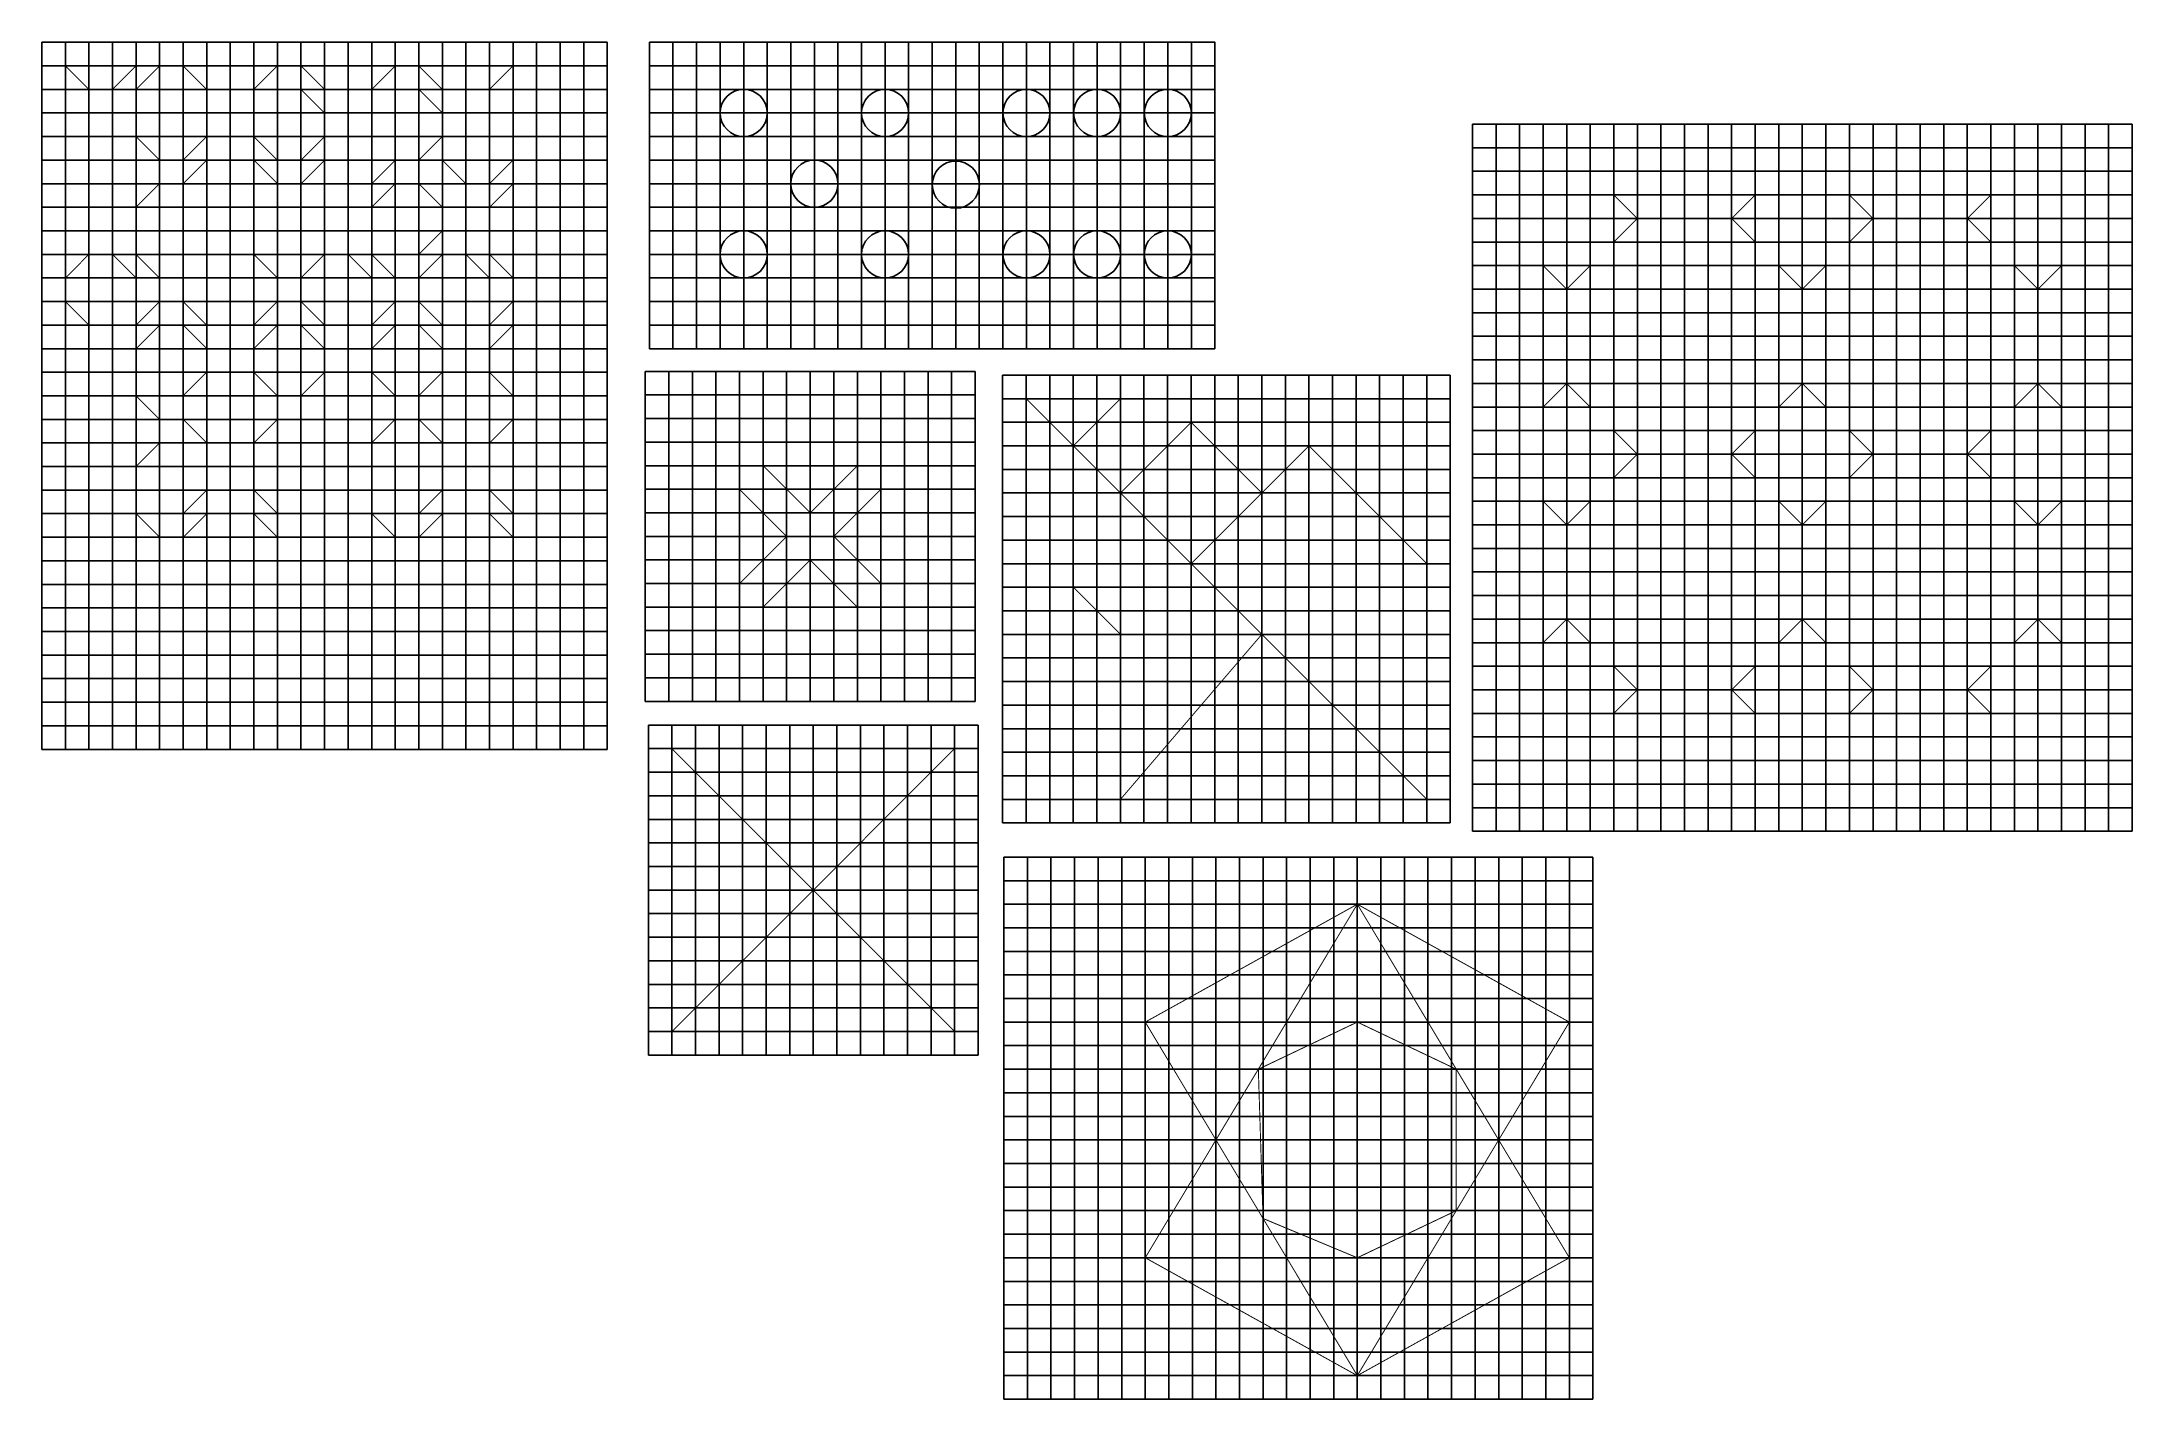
# Model space of a CAD drawing. Header units: metres. Extents: x 1550.1 to 1638.8, y 1292.3 to 1349.9.
import ezdxf

# ---------------------------------------------------------------- set-up
doc = ezdxf.new("R2010")
doc.units = ezdxf.units.M
doc.layers.add('DIGITOS', color=4, linetype='Continuous')
doc.layers.add('REJILLA', color=1, linetype='Continuous')

msp = doc.modelspace()

# ---------------------------------------------------------------- linework, layer by layer
at = {"layer": 'DIGITOS', "const_width": 0.04}
for points in [[(1577.883, 1349.919), (1599.883, 1349.919), (1599.883, 1337.919), (1577.883, 1337.919)], [(1551.095, 1348.919), (1554.095, 1348.919), (1553.095, 1347.919), (1552.095, 1347.919)], [(1555.095, 1348.919), (1554.095, 1347.919), (1554.095, 1345.919), (1555.095, 1344.919)], [(1556.095, 1348.919), (1556.095, 1344.919), (1557.095, 1345.919), (1557.095, 1347.919)], [(1559.095, 1347.919), (1560.095, 1348.919), (1560.095, 1344.919), (1559.095, 1345.919)], [(1561.095, 1348.919), (1562.095, 1347.919), (1564.095, 1347.919), (1565.095, 1348.919)], [(1566.095, 1348.919), (1567.095, 1347.919), (1569.095, 1347.919), (1570.095, 1348.919)], [(1561.095, 1344.919), (1562.095, 1345.919), (1562.095, 1346.919), (1561.095, 1347.919)], [(1566.095, 1347.919), (1567.095, 1346.919), (1567.095, 1345.919), (1566.095, 1344.919)], [(1622.813, 1340.444), (1622.813, 1341.444), (1621.813, 1342.444), (1622.813, 1343.444), (1622.813, 1345.444), (1616.813, 1345.444), (1616.813, 1343.444), (1617.813, 1342.444), (1616.813, 1341.444), (1616.813, 1340.444)], [(1632.813, 1340.444), (1632.813, 1341.444), (1631.813, 1342.444), (1632.813, 1343.444), (1632.813, 1345.444), (1626.813, 1345.444), (1626.813, 1343.444), (1627.813, 1342.444), (1626.813, 1341.444), (1626.813, 1340.444)], [(1554.095, 1344.919), (1552.095, 1344.919), (1552.095, 1343.919), (1554.095, 1343.919)], [(1561.095, 1343.919), (1562.095, 1344.919), (1565.095, 1344.919), (1564.095, 1343.919)], [(1570.095, 1344.919), (1569.095, 1343.919), (1568.095, 1343.919), (1567.095, 1344.919)], [(1555.095, 1343.919), (1554.095, 1342.919), (1554.095, 1340.919), (1555.095, 1339.919)], [(1565.095, 1343.919), (1564.095, 1342.919), (1564.095, 1340.919), (1565.095, 1339.919)], [(1570.095, 1339.919), (1569.095, 1340.919), (1569.095, 1342.919), (1570.095, 1343.919)], [(1559.095, 1342.919), (1560.095, 1342.919), (1560.095, 1339.919), (1559.095, 1340.919)], [(1554.095, 1339.919), (1553.095, 1340.919), (1552.095, 1340.919), (1551.095, 1339.919)], [(1564.095, 1339.919), (1563.095, 1340.919), (1562.095, 1340.919), (1561.095, 1339.919)], [(1566.095, 1339.919), (1567.095, 1340.919), (1568.095, 1340.919), (1569.095, 1339.919)], [(1611.813, 1340.444), (1611.813, 1334.444), (1613.813, 1334.444), (1614.813, 1335.444), (1615.813, 1334.444), (1623.813, 1334.444), (1624.813, 1335.444), (1625.813, 1334.444), (1633.813, 1334.444), (1634.813, 1335.444), (1635.813, 1334.444), (1637.813, 1334.444), (1637.813, 1340.444), (1635.813, 1340.444), (1634.813, 1339.444), (1633.813, 1340.444), (1625.813, 1340.444), (1624.813, 1339.444), (1623.813, 1340.444), (1615.813, 1340.444), (1614.813, 1339.444), (1613.813, 1340.444)], [(1551.095, 1338.919), (1552.095, 1337.919), (1554.095, 1337.919), (1555.095, 1338.919)], [(1556.095, 1338.919), (1557.095, 1337.919), (1559.095, 1337.919), (1560.095, 1338.919)], [(1561.095, 1338.919), (1565.095, 1338.919), (1564.095, 1337.919), (1562.095, 1337.919)], [(1566.095, 1338.919), (1570.095, 1338.919), (1569.095, 1337.919), (1567.095, 1337.919)], [(1555.095, 1337.919), (1554.095, 1336.919), (1554.095, 1334.919), (1555.095, 1333.919)], [(1556.095, 1337.919), (1557.095, 1336.919), (1557.095, 1335.919), (1556.095, 1334.919)], [(1559.095, 1336.919), (1560.095, 1337.919), (1560.095, 1334.919), (1559.095, 1335.919)], [(1561.095, 1337.919), (1562.095, 1336.919), (1562.095, 1335.919), (1561.095, 1334.919)], [(1564.095, 1336.919), (1565.095, 1337.919), (1565.095, 1334.919), (1564.095, 1335.919)], [(1566.095, 1337.919), (1567.095, 1336.919), (1567.095, 1335.919), (1566.095, 1334.919)], [(1569.095, 1336.919), (1570.095, 1337.919), (1570.095, 1334.919), (1569.095, 1335.919)], [(1557.095, 1334.919), (1557.095, 1333.919), (1559.095, 1333.919), (1559.095, 1334.919)], [(1562.095, 1334.919), (1564.095, 1334.919), (1564.095, 1333.919), (1562.095, 1333.919)], [(1580.707, 1334.955), (1584.707, 1334.955), (1584.707, 1331.955), (1582.707, 1329.955), (1580.707, 1331.955)], [(1585.707, 1334.955), (1588.707, 1334.955), (1588.707, 1331.955), (1585.707, 1331.955)], [(1595.873, 1334.796), (1595.873, 1330.796), (1593.873, 1332.796)], [(1622.813, 1334.444), (1622.813, 1333.444), (1621.813, 1332.444), (1622.813, 1331.444), (1622.813, 1330.444), (1616.813, 1330.444), (1616.813, 1331.444), (1617.813, 1332.444), (1616.813, 1333.444), (1616.813, 1334.444)], [(1626.813, 1334.444), (1626.813, 1333.444), (1627.813, 1332.444), (1626.813, 1331.444), (1626.813, 1330.444), (1632.813, 1330.444), (1632.813, 1331.444), (1631.813, 1332.444), (1632.813, 1333.444), (1632.813, 1334.444)], [(1556.095, 1333.919), (1557.095, 1332.919), (1557.095, 1330.919), (1556.095, 1329.919)], [(1560.095, 1333.919), (1559.095, 1332.919), (1559.095, 1330.919), (1560.095, 1329.919)], [(1565.095, 1333.919), (1564.095, 1332.919), (1564.095, 1329.919), (1565.095, 1328.919)], [(1566.095, 1333.919), (1567.095, 1332.919), (1567.095, 1330.919), (1566.095, 1329.919)], [(1570.095, 1333.919), (1569.095, 1332.919), (1569.095, 1330.919), (1570.095, 1329.919)], [(1595.873, 1330.796), (1598.873, 1333.796), (1601.873, 1330.796), (1598.873, 1327.796)], [(1555.095, 1332.919), (1554.095, 1331.919), (1554.095, 1329.919), (1555.095, 1328.919)], [(1593.873, 1332.796), (1593.873, 1326.796), (1595.873, 1324.796), (1595.873, 1330.796)], [(1598.873, 1327.796), (1608.873, 1327.796), (1603.873, 1332.796)], [(1579.707, 1330.955), (1576.707, 1330.955), (1576.707, 1326.955), (1579.707, 1326.955), (1581.707, 1328.955)], [(1585.707, 1330.955), (1588.707, 1330.955), (1588.707, 1326.955), (1585.707, 1326.955), (1583.707, 1328.955)], [(1595.873, 1330.796), (1595.873, 1317.796), (1601.873, 1324.796)], [(1556.095, 1328.919), (1557.095, 1329.919), (1559.095, 1329.919), (1560.095, 1328.919)], [(1566.095, 1328.919), (1567.095, 1329.919), (1569.095, 1329.919), (1570.095, 1328.919)], [(1611.813, 1330.444), (1611.813, 1324.444), (1613.813, 1324.444), (1614.813, 1325.444), (1615.813, 1324.444), (1623.813, 1324.444), (1624.813, 1325.444), (1625.813, 1324.444), (1633.813, 1324.444), (1634.813, 1325.444), (1635.813, 1324.444), (1637.813, 1324.444), (1637.813, 1330.444), (1635.813, 1330.444), (1634.813, 1329.444), (1633.813, 1330.444), (1625.813, 1330.444), (1624.813, 1329.444), (1623.813, 1330.444), (1615.813, 1330.444), (1614.813, 1329.444), (1613.813, 1330.444)], [(1584.707, 1325.955), (1584.707, 1322.955), (1580.707, 1322.955), (1580.707, 1325.955), (1582.707, 1327.955)], [(1608.873, 1327.796), (1608.873, 1317.796), (1598.873, 1327.796)], [(1576.707, 1325.955), (1579.707, 1325.955), (1579.707, 1322.955), (1576.707, 1322.955)], [(1585.707, 1325.955), (1588.707, 1325.955), (1588.707, 1322.955), (1585.707, 1322.955)], [(1622.813, 1324.444), (1622.813, 1323.444), (1621.813, 1322.444), (1622.813, 1321.444), (1622.813, 1319.444), (1616.813, 1319.444), (1616.813, 1321.444), (1617.813, 1322.444), (1616.813, 1323.444), (1616.813, 1324.444)], [(1626.813, 1324.444), (1626.813, 1323.444), (1627.813, 1322.444), (1626.813, 1321.444), (1626.813, 1319.444), (1632.813, 1319.444), (1632.813, 1321.444), (1631.813, 1322.444), (1632.813, 1323.444), (1632.813, 1324.444)], [(1576.837, 1319.948), (1576.837, 1313.948), (1582.837, 1313.948)], [(1582.837, 1313.948), (1582.837, 1319.948), (1588.837, 1319.948)], [(1582.837, 1313.948), (1582.837, 1307.948), (1576.837, 1307.948)], [(1582.837, 1313.948), (1588.837, 1313.948), (1588.837, 1307.948)], [(1596.926, 1308.347), (1602.926, 1308.347), (1605.926, 1313.347)], [(1602.926, 1308.347), (1608.926, 1308.347), (1605.926, 1313.347)], [(1608.926, 1308.347), (1614.926, 1308.347), (1605.926, 1313.347)], [(1602.926, 1308.347), (1599.926, 1303.347), (1596.926, 1308.347)], [(1596.926, 1308.347), (1596.926, 1298.347), (1599.926, 1303.347)], [(1608.926, 1308.347), (1611.926, 1303.347), (1614.926, 1308.347)], [(1614.926, 1308.347), (1614.926, 1298.347), (1611.926, 1303.347)], [(1596.926, 1298.347), (1602.926, 1298.347), (1599.926, 1303.347)], [(1614.926, 1298.347), (1608.926, 1298.347), (1611.926, 1303.347)], [(1596.926, 1298.347), (1605.926, 1293.347), (1602.926, 1298.347)], [(1608.926, 1298.347), (1602.926, 1298.347), (1605.926, 1293.347)], [(1614.926, 1298.347), (1605.926, 1293.347), (1608.926, 1298.347)]]:
    msp.add_lwpolyline(points, close=True, dxfattribs=at)
for points in [[(1588.883, 1349.919), (1588.883, 1344.919)], [(1560.095, 1343.919), (1559.095, 1344.919), (1557.095, 1344.919), (1556.095, 1343.919), (1560.095, 1343.919)], [(1566.095, 1343.919), (1567.095, 1342.919), (1567.095, 1341.919), (1566.095, 1340.919), (1566.095, 1343.919)], [(1588.883, 1337.919), (1588.883, 1342.919)], [(1576.707, 1334.955), (1579.707, 1334.955), (1579.707, 1331.955), (1576.707, 1331.955), (1576.707, 1334.955)], [(1591.873, 1334.796), (1595.873, 1334.796), (1593.873, 1332.796), (1591.873, 1334.796)], [(1605.926, 1308.347), (1601.726, 1306.347), (1601.926, 1300.014), (1605.926, 1298.347), (1610.126, 1300.347), (1610.126, 1306.347), (1605.926, 1308.347)]]:
    msp.add_lwpolyline(points, dxfattribs=at)
at = {"layer": 'DIGITOS'}
for centre in [(1579.883, 1346.919), (1585.883, 1346.919), (1591.883, 1346.919), (1594.883, 1346.919), (1597.883, 1346.919), (1582.883, 1343.919), (1588.886, 1343.879), (1579.883, 1340.919), (1585.883, 1340.919), (1591.883, 1340.919), (1594.883, 1340.919), (1597.883, 1340.919)]:
    msp.add_circle(centre, 1, dxfattribs=at)
at = {"layer": 'REJILLA'}
for p, q in [((1550.095, 1349.919), (1551.095, 1349.919)), ((1550.095, 1348.919), (1550.095, 1349.919)), ((1551.095, 1349.919), (1551.095, 1348.919)), ((1551.095, 1349.919), (1552.095, 1349.919)), ((1552.095, 1349.919), (1552.095, 1348.919)), ((1552.095, 1349.919), (1553.095, 1349.919)), ((1553.095, 1349.919), (1553.095, 1348.919)), ((1553.095, 1349.919), (1554.095, 1349.919)), ((1554.095, 1349.919), (1554.095, 1348.919)), ((1554.095, 1349.919), (1555.095, 1349.919)), ((1555.095, 1349.919), (1555.095, 1348.919)), ((1555.095, 1349.919), (1556.095, 1349.919)), ((1556.095, 1349.919), (1556.095, 1348.919)), ((1556.095, 1349.919), (1557.095, 1349.919)), ((1557.095, 1349.919), (1557.095, 1348.919)), ((1557.095, 1349.919), (1558.095, 1349.919)), ((1558.095, 1349.919), (1558.095, 1348.919)), ((1558.095, 1349.919), (1559.095, 1349.919)), ((1559.095, 1349.919), (1559.095, 1348.919)), ((1559.095, 1349.919), (1560.095, 1349.919)), ((1560.095, 1349.919), (1560.095, 1348.919)), ((1560.095, 1349.919), (1561.095, 1349.919)), ((1561.095, 1349.919), (1561.095, 1348.919)), ((1561.095, 1349.919), (1562.095, 1349.919)), ((1562.095, 1349.919), (1562.095, 1348.919)), ((1562.095, 1349.919), (1563.095, 1349.919)), ((1563.095, 1349.919), (1563.095, 1348.919)), ((1563.095, 1349.919), (1564.095, 1349.919)), ((1564.095, 1349.919), (1564.095, 1348.919)), ((1564.095, 1349.919), (1565.095, 1349.919)), ((1565.095, 1349.919), (1565.095, 1348.919)), ((1565.095, 1349.919), (1566.095, 1349.919)), ((1566.095, 1349.919), (1566.095, 1348.919)), ((1566.095, 1349.919), (1567.095, 1349.919)), ((1567.095, 1349.919), (1567.095, 1348.919)), ((1567.095, 1349.919), (1568.095, 1349.919)), ((1568.095, 1349.919), (1568.095, 1348.919)), ((1568.095, 1349.919), (1569.095, 1349.919)), ((1569.095, 1349.919), (1569.095, 1348.919)), ((1569.095, 1349.919), (1570.095, 1349.919)), ((1570.095, 1349.919), (1570.095, 1348.919)), ((1570.095, 1349.919), (1571.095, 1349.919)), ((1571.095, 1349.919), (1571.095, 1348.919)), ((1571.095, 1349.919), (1572.095, 1349.919)), ((1572.095, 1349.919), (1572.095, 1348.919)), ((1572.095, 1349.919), (1573.095, 1349.919)), ((1573.095, 1349.919), (1573.095, 1348.919)), ((1573.095, 1349.919), (1574.095, 1349.919)), ((1574.095, 1349.919), (1574.095, 1348.919)), ((1575.883, 1349.919), (1576.883, 1349.919)), ((1575.883, 1348.919), (1575.883, 1349.919)), ((1576.883, 1349.919), (1576.883, 1348.919)), ((1576.883, 1349.919), (1577.883, 1349.919)), ((1577.883, 1349.919), (1577.883, 1348.919)), ((1577.883, 1349.919), (1578.883, 1349.919)), ((1578.883, 1349.919), (1578.883, 1348.919)), ((1578.883, 1349.919), (1579.883, 1349.919)), ((1579.883, 1349.919), (1579.883, 1348.919)), ((1579.883, 1349.919), (1580.883, 1349.919)), ((1580.883, 1349.919), (1580.883, 1348.919)), ((1580.883, 1349.919), (1581.883, 1349.919)), ((1581.883, 1349.919), (1581.883, 1348.919)), ((1581.883, 1349.919), (1582.883, 1349.919)), ((1582.883, 1349.919), (1582.883, 1348.919)), ((1582.883, 1349.919), (1583.883, 1349.919)), ((1583.883, 1349.919), (1583.883, 1348.919)), ((1583.883, 1349.919), (1584.883, 1349.919)), ((1584.883, 1349.919), (1584.883, 1348.919)), ((1584.883, 1349.919), (1585.883, 1349.919)), ((1585.883, 1349.919), (1585.883, 1348.919)), ((1585.883, 1349.919), (1586.883, 1349.919)), ((1586.883, 1349.919), (1586.883, 1348.919)), ((1586.883, 1349.919), (1587.883, 1349.919)), ((1587.883, 1349.919), (1587.883, 1348.919)), ((1587.883, 1349.919), (1588.883, 1349.919)), ((1588.883, 1349.919), (1588.883, 1348.919)), ((1588.883, 1349.919), (1589.883, 1349.919)), ((1589.883, 1349.919), (1589.883, 1348.919)), ((1589.883, 1349.919), (1590.883, 1349.919)), ((1590.883, 1349.919), (1590.883, 1348.919)), ((1590.883, 1349.919), (1591.883, 1349.919)), ((1591.883, 1349.919), (1591.883, 1348.919)), ((1591.883, 1349.919), (1592.883, 1349.919)), ((1592.883, 1349.919), (1592.883, 1348.919)), ((1592.883, 1349.919), (1593.883, 1349.919)), ((1593.883, 1349.919), (1593.883, 1348.919)), ((1593.883, 1349.919), (1594.883, 1349.919)), ((1594.883, 1349.919), (1594.883, 1348.919)), ((1594.883, 1349.919), (1595.883, 1349.919)), ((1595.883, 1349.919), (1595.883, 1348.919)), ((1595.883, 1349.919), (1596.883, 1349.919)), ((1596.883, 1349.919), (1596.883, 1348.919)), ((1596.883, 1349.919), (1597.883, 1349.919)), ((1597.883, 1349.919), (1597.883, 1348.919)), ((1597.883, 1349.919), (1598.883, 1349.919)), ((1598.883, 1349.919), (1598.883, 1348.919)), ((1598.883, 1349.919), (1599.883, 1349.919)), ((1599.883, 1349.919), (1599.883, 1348.919)), ((1551.095, 1348.919), (1550.095, 1348.919)), ((1550.095, 1347.919), (1550.095, 1348.919)), ((1552.095, 1348.919), (1551.095, 1348.919)), ((1551.095, 1348.919), (1551.095, 1347.919)), ((1553.095, 1348.919), (1552.095, 1348.919)), ((1552.095, 1348.919), (1552.095, 1347.919)), ((1554.095, 1348.919), (1553.095, 1348.919)), ((1553.095, 1348.919), (1553.095, 1347.919)), ((1555.095, 1348.919), (1554.095, 1348.919)), ((1554.095, 1348.919), (1554.095, 1347.919)), ((1556.095, 1348.919), (1555.095, 1348.919)), ((1555.095, 1348.919), (1555.095, 1347.919)), ((1557.095, 1348.919), (1556.095, 1348.919)), ((1556.095, 1348.919), (1556.095, 1347.919)), ((1558.095, 1348.919), (1557.095, 1348.919)), ((1557.095, 1348.919), (1557.095, 1347.919)), ((1559.095, 1348.919), (1558.095, 1348.919)), ((1558.095, 1348.919), (1558.095, 1347.919)), ((1560.095, 1348.919), (1559.095, 1348.919)), ((1559.095, 1348.919), (1559.095, 1347.919)), ((1561.095, 1348.919), (1560.095, 1348.919)), ((1560.095, 1348.919), (1560.095, 1347.919)), ((1562.095, 1348.919), (1561.095, 1348.919)), ((1561.095, 1348.919), (1561.095, 1347.919)), ((1563.095, 1348.919), (1562.095, 1348.919)), ((1562.095, 1348.919), (1562.095, 1347.919)), ((1564.095, 1348.919), (1563.095, 1348.919)), ((1563.095, 1348.919), (1563.095, 1347.919)), ((1565.095, 1348.919), (1564.095, 1348.919)), ((1564.095, 1348.919), (1564.095, 1347.919)), ((1566.095, 1348.919), (1565.095, 1348.919)), ((1565.095, 1348.919), (1565.095, 1347.919)), ((1567.095, 1348.919), (1566.095, 1348.919)), ((1566.095, 1348.919), (1566.095, 1347.919)), ((1568.095, 1348.919), (1567.095, 1348.919)), ((1567.095, 1348.919), (1567.095, 1347.919)), ((1569.095, 1348.919), (1568.095, 1348.919)), ((1568.095, 1348.919), (1568.095, 1347.919)), ((1570.095, 1348.919), (1569.095, 1348.919)), ((1569.095, 1348.919), (1569.095, 1347.919)), ((1571.095, 1348.919), (1570.095, 1348.919)), ((1570.095, 1348.919), (1570.095, 1347.919)), ((1572.095, 1348.919), (1571.095, 1348.919)), ((1571.095, 1348.919), (1571.095, 1347.919)), ((1573.095, 1348.919), (1572.095, 1348.919)), ((1572.095, 1348.919), (1572.095, 1347.919)), ((1574.095, 1348.919), (1573.095, 1348.919)), ((1573.095, 1348.919), (1573.095, 1347.919)), ((1574.095, 1348.919), (1574.095, 1347.919)), ((1576.883, 1348.919), (1575.883, 1348.919)), ((1575.883, 1347.919), (1575.883, 1348.919)), ((1577.883, 1348.919), (1576.883, 1348.919)), ((1576.883, 1348.919), (1576.883, 1347.919)), ((1578.883, 1348.919), (1577.883, 1348.919)), ((1577.883, 1348.919), (1577.883, 1347.919)), ((1579.883, 1348.919), (1578.883, 1348.919)), ((1578.883, 1348.919), (1578.883, 1347.919)), ((1580.883, 1348.919), (1579.883, 1348.919)), ((1579.883, 1348.919), (1579.883, 1347.919)), ((1581.883, 1348.919), (1580.883, 1348.919)), ((1580.883, 1348.919), (1580.883, 1347.919)), ((1582.883, 1348.919), (1581.883, 1348.919)), ((1581.883, 1348.919), (1581.883, 1347.919)), ((1583.883, 1348.919), (1582.883, 1348.919)), ((1582.883, 1348.919), (1582.883, 1347.919)), ((1584.883, 1348.919), (1583.883, 1348.919)), ((1583.883, 1348.919), (1583.883, 1347.919)), ((1585.883, 1348.919), (1584.883, 1348.919)), ((1584.883, 1348.919), (1584.883, 1347.919)), ((1586.883, 1348.919), (1585.883, 1348.919)), ((1585.883, 1348.919), (1585.883, 1347.919)), ((1587.883, 1348.919), (1586.883, 1348.919)), ((1586.883, 1348.919), (1586.883, 1347.919)), ((1588.883, 1348.919), (1587.883, 1348.919)), ((1587.883, 1348.919), (1587.883, 1347.919)), ((1589.883, 1348.919), (1588.883, 1348.919)), ((1588.883, 1348.919), (1588.883, 1347.919)), ((1590.883, 1348.919), (1589.883, 1348.919)), ((1589.883, 1348.919), (1589.883, 1347.919)), ((1591.883, 1348.919), (1590.883, 1348.919)), ((1590.883, 1348.919), (1590.883, 1347.919)), ((1592.883, 1348.919), (1591.883, 1348.919)), ((1591.883, 1348.919), (1591.883, 1347.919)), ((1593.883, 1348.919), (1592.883, 1348.919)), ((1592.883, 1348.919), (1592.883, 1347.919)), ((1594.883, 1348.919), (1593.883, 1348.919)), ((1593.883, 1348.919), (1593.883, 1347.919)), ((1595.883, 1348.919), (1594.883, 1348.919)), ((1594.883, 1348.919), (1594.883, 1347.919)), ((1596.883, 1348.919), (1595.883, 1348.919)), ((1595.883, 1348.919), (1595.883, 1347.919)), ((1597.883, 1348.919), (1596.883, 1348.919)), ((1596.883, 1348.919), (1596.883, 1347.919)), ((1598.883, 1348.919), (1597.883, 1348.919)), ((1597.883, 1348.919), (1597.883, 1347.919)), ((1599.883, 1348.919), (1598.883, 1348.919)), ((1598.883, 1348.919), (1598.883, 1347.919)), ((1599.883, 1348.919), (1599.883, 1347.919)), ((1551.095, 1347.919), (1550.095, 1347.919)), ((1550.095, 1346.919), (1550.095, 1347.919)), ((1552.095, 1347.919), (1551.095, 1347.919)), ((1551.095, 1347.919), (1551.095, 1346.919)), ((1553.095, 1347.919), (1552.095, 1347.919)), ((1552.095, 1347.919), (1552.095, 1346.919)), ((1554.095, 1347.919), (1553.095, 1347.919)), ((1553.095, 1347.919), (1553.095, 1346.919)), ((1555.095, 1347.919), (1554.095, 1347.919)), ((1554.095, 1347.919), (1554.095, 1346.919)), ((1556.095, 1347.919), (1555.095, 1347.919)), ((1555.095, 1347.919), (1555.095, 1346.919)), ((1557.095, 1347.919), (1556.095, 1347.919)), ((1556.095, 1347.919), (1556.095, 1346.919)), ((1558.095, 1347.919), (1557.095, 1347.919)), ((1557.095, 1347.919), (1557.095, 1346.919)), ((1559.095, 1347.919), (1558.095, 1347.919)), ((1558.095, 1347.919), (1558.095, 1346.919)), ((1560.095, 1347.919), (1559.095, 1347.919)), ((1559.095, 1347.919), (1559.095, 1346.919)), ((1561.095, 1347.919), (1560.095, 1347.919)), ((1560.095, 1347.919), (1560.095, 1346.919)), ((1562.095, 1347.919), (1561.095, 1347.919)), ((1561.095, 1347.919), (1561.095, 1346.919)), ((1563.095, 1347.919), (1562.095, 1347.919)), ((1562.095, 1347.919), (1562.095, 1346.919)), ((1564.095, 1347.919), (1563.095, 1347.919)), ((1563.095, 1347.919), (1563.095, 1346.919)), ((1565.095, 1347.919), (1564.095, 1347.919)), ((1564.095, 1347.919), (1564.095, 1346.919)), ((1566.095, 1347.919), (1565.095, 1347.919)), ((1565.095, 1347.919), (1565.095, 1346.919)), ((1567.095, 1347.919), (1566.095, 1347.919)), ((1566.095, 1347.919), (1566.095, 1346.919)), ((1568.095, 1347.919), (1567.095, 1347.919)), ((1567.095, 1347.919), (1567.095, 1346.919)), ((1569.095, 1347.919), (1568.095, 1347.919)), ((1568.095, 1347.919), (1568.095, 1346.919)), ((1570.095, 1347.919), (1569.095, 1347.919)), ((1569.095, 1347.919), (1569.095, 1346.919)), ((1571.095, 1347.919), (1570.095, 1347.919)), ((1570.095, 1347.919), (1570.095, 1346.919)), ((1572.095, 1347.919), (1571.095, 1347.919)), ((1571.095, 1347.919), (1571.095, 1346.919)), ((1573.095, 1347.919), (1572.095, 1347.919)), ((1572.095, 1347.919), (1572.095, 1346.919)), ((1574.095, 1347.919), (1573.095, 1347.919)), ((1573.095, 1347.919), (1573.095, 1346.919)), ((1574.095, 1347.919), (1574.095, 1346.919)), ((1576.883, 1347.919), (1575.883, 1347.919)), ((1575.883, 1346.919), (1575.883, 1347.919)), ((1577.883, 1347.919), (1576.883, 1347.919)), ((1576.883, 1347.919), (1576.883, 1346.919)), ((1578.883, 1347.919), (1577.883, 1347.919)), ((1577.883, 1347.919), (1577.883, 1346.919)), ((1579.883, 1347.919), (1578.883, 1347.919)), ((1578.883, 1347.919), (1578.883, 1346.919)), ((1580.883, 1347.919), (1579.883, 1347.919)), ((1579.883, 1347.919), (1579.883, 1346.919)), ((1581.883, 1347.919), (1580.883, 1347.919)), ((1580.883, 1347.919), (1580.883, 1346.919)), ((1582.883, 1347.919), (1581.883, 1347.919)), ((1581.883, 1347.919), (1581.883, 1346.919)), ((1583.883, 1347.919), (1582.883, 1347.919)), ((1582.883, 1347.919), (1582.883, 1346.919)), ((1584.883, 1347.919), (1583.883, 1347.919)), ((1583.883, 1347.919), (1583.883, 1346.919)), ((1585.883, 1347.919), (1584.883, 1347.919)), ((1584.883, 1347.919), (1584.883, 1346.919)), ((1586.883, 1347.919), (1585.883, 1347.919)), ((1585.883, 1347.919), (1585.883, 1346.919)), ((1587.883, 1347.919), (1586.883, 1347.919)), ((1586.883, 1347.919), (1586.883, 1346.919)), ((1588.883, 1347.919), (1587.883, 1347.919)), ((1587.883, 1347.919), (1587.883, 1346.919)), ((1589.883, 1347.919), (1588.883, 1347.919)), ((1588.883, 1347.919), (1588.883, 1346.919)), ((1590.883, 1347.919), (1589.883, 1347.919)), ((1589.883, 1347.919), (1589.883, 1346.919)), ((1591.883, 1347.919), (1590.883, 1347.919)), ((1590.883, 1347.919), (1590.883, 1346.919)), ((1592.883, 1347.919), (1591.883, 1347.919)), ((1591.883, 1347.919), (1591.883, 1346.919)), ((1593.883, 1347.919), (1592.883, 1347.919)), ((1592.883, 1347.919), (1592.883, 1346.919)), ((1594.883, 1347.919), (1593.883, 1347.919)), ((1593.883, 1347.919), (1593.883, 1346.919)), ((1595.883, 1347.919), (1594.883, 1347.919)), ((1594.883, 1347.919), (1594.883, 1346.919)), ((1596.883, 1347.919), (1595.883, 1347.919)), ((1595.883, 1347.919), (1595.883, 1346.919)), ((1597.883, 1347.919), (1596.883, 1347.919)), ((1596.883, 1347.919), (1596.883, 1346.919)), ((1598.883, 1347.919), (1597.883, 1347.919)), ((1597.883, 1347.919), (1597.883, 1346.919)), ((1599.883, 1347.919), (1598.883, 1347.919)), ((1598.883, 1347.919), (1598.883, 1346.919)), ((1599.883, 1347.919), (1599.883, 1346.919)), ((1551.095, 1346.919), (1550.095, 1346.919)), ((1550.095, 1345.919), (1550.095, 1346.919)), ((1552.095, 1346.919), (1551.095, 1346.919)), ((1551.095, 1346.919), (1551.095, 1345.919)), ((1553.095, 1346.919), (1552.095, 1346.919)), ((1552.095, 1346.919), (1552.095, 1345.919)), ((1554.095, 1346.919), (1553.095, 1346.919)), ((1553.095, 1346.919), (1553.095, 1345.919)), ((1555.095, 1346.919), (1554.095, 1346.919)), ((1554.095, 1346.919), (1554.095, 1345.919)), ((1556.095, 1346.919), (1555.095, 1346.919)), ((1555.095, 1346.919), (1555.095, 1345.919)), ((1557.095, 1346.919), (1556.095, 1346.919)), ((1556.095, 1346.919), (1556.095, 1345.919)), ((1558.095, 1346.919), (1557.095, 1346.919)), ((1557.095, 1346.919), (1557.095, 1345.919)), ((1559.095, 1346.919), (1558.095, 1346.919)), ((1558.095, 1346.919), (1558.095, 1345.919)), ((1560.095, 1346.919), (1559.095, 1346.919)), ((1559.095, 1346.919), (1559.095, 1345.919)), ((1561.095, 1346.919), (1560.095, 1346.919)), ((1560.095, 1346.919), (1560.095, 1345.919)), ((1562.095, 1346.919), (1561.095, 1346.919)), ((1561.095, 1346.919), (1561.095, 1345.919)), ((1563.095, 1346.919), (1562.095, 1346.919)), ((1562.095, 1346.919), (1562.095, 1345.919)), ((1564.095, 1346.919), (1563.095, 1346.919)), ((1563.095, 1346.919), (1563.095, 1345.919)), ((1565.095, 1346.919), (1564.095, 1346.919)), ((1564.095, 1346.919), (1564.095, 1345.919)), ((1566.095, 1346.919), (1565.095, 1346.919)), ((1565.095, 1346.919), (1565.095, 1345.919)), ((1567.095, 1346.919), (1566.095, 1346.919)), ((1566.095, 1346.919), (1566.095, 1345.919)), ((1568.095, 1346.919), (1567.095, 1346.919)), ((1567.095, 1346.919), (1567.095, 1345.919)), ((1569.095, 1346.919), (1568.095, 1346.919)), ((1568.095, 1346.919), (1568.095, 1345.919)), ((1570.095, 1346.919), (1569.095, 1346.919)), ((1569.095, 1346.919), (1569.095, 1345.919)), ((1571.095, 1346.919), (1570.095, 1346.919)), ((1570.095, 1346.919), (1570.095, 1345.919)), ((1572.095, 1346.919), (1571.095, 1346.919)), ((1571.095, 1346.919), (1571.095, 1345.919)), ((1573.095, 1346.919), (1572.095, 1346.919)), ((1572.095, 1346.919), (1572.095, 1345.919)), ((1574.095, 1346.919), (1573.095, 1346.919)), ((1573.095, 1346.919), (1573.095, 1345.919)), ((1574.095, 1346.919), (1574.095, 1345.919)), ((1576.883, 1346.919), (1575.883, 1346.919)), ((1575.883, 1345.919), (1575.883, 1346.919)), ((1577.883, 1346.919), (1576.883, 1346.919)), ((1576.883, 1346.919), (1576.883, 1345.919)), ((1578.883, 1346.919), (1577.883, 1346.919)), ((1577.883, 1346.919), (1577.883, 1345.919)), ((1579.883, 1346.919), (1578.883, 1346.919)), ((1578.883, 1346.919), (1578.883, 1345.919)), ((1580.883, 1346.919), (1579.883, 1346.919)), ((1579.883, 1346.919), (1579.883, 1345.919)), ((1581.883, 1346.919), (1580.883, 1346.919)), ((1580.883, 1346.919), (1580.883, 1345.919)), ((1582.883, 1346.919), (1581.883, 1346.919)), ((1581.883, 1346.919), (1581.883, 1345.919)), ((1583.883, 1346.919), (1582.883, 1346.919)), ((1582.883, 1346.919), (1582.883, 1345.919)), ((1584.883, 1346.919), (1583.883, 1346.919)), ((1583.883, 1346.919), (1583.883, 1345.919)), ((1585.883, 1346.919), (1584.883, 1346.919)), ((1584.883, 1346.919), (1584.883, 1345.919)), ((1586.883, 1346.919), (1585.883, 1346.919)), ((1585.883, 1346.919), (1585.883, 1345.919)), ((1587.883, 1346.919), (1586.883, 1346.919)), ((1586.883, 1346.919), (1586.883, 1345.919)), ((1588.883, 1346.919), (1587.883, 1346.919)), ((1587.883, 1346.919), (1587.883, 1345.919)), ((1589.883, 1346.919), (1588.883, 1346.919)), ((1588.883, 1346.919), (1588.883, 1345.919)), ((1590.883, 1346.919), (1589.883, 1346.919)), ((1589.883, 1346.919), (1589.883, 1345.919)), ((1591.883, 1346.919), (1590.883, 1346.919)), ((1590.883, 1346.919), (1590.883, 1345.919)), ((1592.883, 1346.919), (1591.883, 1346.919)), ((1591.883, 1346.919), (1591.883, 1345.919)), ((1593.883, 1346.919), (1592.883, 1346.919)), ((1592.883, 1346.919), (1592.883, 1345.919)), ((1594.883, 1346.919), (1593.883, 1346.919)), ((1593.883, 1346.919), (1593.883, 1345.919)), ((1595.883, 1346.919), (1594.883, 1346.919)), ((1594.883, 1346.919), (1594.883, 1345.919)), ((1596.883, 1346.919), (1595.883, 1346.919)), ((1595.883, 1346.919), (1595.883, 1345.919)), ((1597.883, 1346.919), (1596.883, 1346.919)), ((1596.883, 1346.919), (1596.883, 1345.919)), ((1598.883, 1346.919), (1597.883, 1346.919)), ((1597.883, 1346.919), (1597.883, 1345.919)), ((1599.883, 1346.919), (1598.883, 1346.919)), ((1598.883, 1346.919), (1598.883, 1345.919)), ((1599.883, 1346.919), (1599.883, 1345.919)), ((1551.095, 1345.919), (1550.095, 1345.919)), ((1550.095, 1344.919), (1550.095, 1345.919)), ((1552.095, 1345.919), (1551.095, 1345.919)), ((1551.095, 1345.919), (1551.095, 1344.919)), ((1553.095, 1345.919), (1552.095, 1345.919)), ((1552.095, 1345.919), (1552.095, 1344.919)), ((1554.095, 1345.919), (1553.095, 1345.919)), ((1553.095, 1345.919), (1553.095, 1344.919)), ((1555.095, 1345.919), (1554.095, 1345.919)), ((1554.095, 1345.919), (1554.095, 1344.919)), ((1556.095, 1345.919), (1555.095, 1345.919)), ((1555.095, 1345.919), (1555.095, 1344.919)), ((1557.095, 1345.919), (1556.095, 1345.919)), ((1556.095, 1345.919), (1556.095, 1344.919)), ((1558.095, 1345.919), (1557.095, 1345.919)), ((1557.095, 1345.919), (1557.095, 1344.919)), ((1559.095, 1345.919), (1558.095, 1345.919)), ((1558.095, 1345.919), (1558.095, 1344.919)), ((1560.095, 1345.919), (1559.095, 1345.919)), ((1559.095, 1345.919), (1559.095, 1344.919)), ((1561.095, 1345.919), (1560.095, 1345.919)), ((1560.095, 1345.919), (1560.095, 1344.919)), ((1562.095, 1345.919), (1561.095, 1345.919)), ((1561.095, 1345.919), (1561.095, 1344.919)), ((1563.095, 1345.919), (1562.095, 1345.919)), ((1562.095, 1345.919), (1562.095, 1344.919)), ((1564.095, 1345.919), (1563.095, 1345.919)), ((1563.095, 1345.919), (1563.095, 1344.919)), ((1565.095, 1345.919), (1564.095, 1345.919)), ((1564.095, 1345.919), (1564.095, 1344.919)), ((1566.095, 1345.919), (1565.095, 1345.919)), ((1565.095, 1345.919), (1565.095, 1344.919)), ((1567.095, 1345.919), (1566.095, 1345.919)), ((1566.095, 1345.919), (1566.095, 1344.919)), ((1568.095, 1345.919), (1567.095, 1345.919)), ((1567.095, 1345.919), (1567.095, 1344.919)), ((1569.095, 1345.919), (1568.095, 1345.919)), ((1568.095, 1345.919), (1568.095, 1344.919)), ((1570.095, 1345.919), (1569.095, 1345.919)), ((1569.095, 1345.919), (1569.095, 1344.919)), ((1571.095, 1345.919), (1570.095, 1345.919)), ((1570.095, 1345.919), (1570.095, 1344.919)), ((1572.095, 1345.919), (1571.095, 1345.919)), ((1571.095, 1345.919), (1571.095, 1344.919)), ((1573.095, 1345.919), (1572.095, 1345.919)), ((1572.095, 1345.919), (1572.095, 1344.919)), ((1574.095, 1345.919), (1573.095, 1345.919)), ((1573.095, 1345.919), (1573.095, 1344.919)), ((1574.095, 1345.919), (1574.095, 1344.919)), ((1576.883, 1345.919), (1575.883, 1345.919)), ((1575.883, 1344.919), (1575.883, 1345.919)), ((1577.883, 1345.919), (1576.883, 1345.919)), ((1576.883, 1345.919), (1576.883, 1344.919)), ((1578.883, 1345.919), (1577.883, 1345.919)), ((1577.883, 1345.919), (1577.883, 1344.919)), ((1579.883, 1345.919), (1578.883, 1345.919)), ((1578.883, 1345.919), (1578.883, 1344.919)), ((1580.883, 1345.919), (1579.883, 1345.919)), ((1579.883, 1345.919), (1579.883, 1344.919)), ((1581.883, 1345.919), (1580.883, 1345.919)), ((1580.883, 1345.919), (1580.883, 1344.919)), ((1582.883, 1345.919), (1581.883, 1345.919)), ((1581.883, 1345.919), (1581.883, 1344.919)), ((1583.883, 1345.919), (1582.883, 1345.919)), ((1582.883, 1345.919), (1582.883, 1344.919)), ((1584.883, 1345.919), (1583.883, 1345.919)), ((1583.883, 1345.919), (1583.883, 1344.919)), ((1585.883, 1345.919), (1584.883, 1345.919)), ((1584.883, 1345.919), (1584.883, 1344.919)), ((1586.883, 1345.919), (1585.883, 1345.919)), ((1585.883, 1345.919), (1585.883, 1344.919)), ((1587.883, 1345.919), (1586.883, 1345.919)), ((1586.883, 1345.919), (1586.883, 1344.919)), ((1588.883, 1345.919), (1587.883, 1345.919)), ((1587.883, 1345.919), (1587.883, 1344.919)), ((1589.883, 1345.919), (1588.883, 1345.919)), ((1588.883, 1345.919), (1588.883, 1344.919)), ((1590.883, 1345.919), (1589.883, 1345.919)), ((1589.883, 1345.919), (1589.883, 1344.919)), ((1591.883, 1345.919), (1590.883, 1345.919)), ((1590.883, 1345.919), (1590.883, 1344.919)), ((1592.883, 1345.919), (1591.883, 1345.919)), ((1591.883, 1345.919), (1591.883, 1344.919)), ((1593.883, 1345.919), (1592.883, 1345.919)), ((1592.883, 1345.919), (1592.883, 1344.919)), ((1594.883, 1345.919), (1593.883, 1345.919)), ((1593.883, 1345.919), (1593.883, 1344.919)), ((1595.883, 1345.919), (1594.883, 1345.919)), ((1594.883, 1345.919), (1594.883, 1344.919)), ((1596.883, 1345.919), (1595.883, 1345.919)), ((1595.883, 1345.919), (1595.883, 1344.919)), ((1597.883, 1345.919), (1596.883, 1345.919)), ((1596.883, 1345.919), (1596.883, 1344.919)), ((1598.883, 1345.919), (1597.883, 1345.919)), ((1597.883, 1345.919), (1597.883, 1344.919)), ((1599.883, 1345.919), (1598.883, 1345.919)), ((1598.883, 1345.919), (1598.883, 1344.919)), ((1599.883, 1345.919), (1599.883, 1344.919)), ((1610.813, 1346.444), (1611.813, 1346.444)), ((1610.813, 1345.444), (1610.813, 1346.444)), ((1611.813, 1346.444), (1611.813, 1345.444)), ((1611.813, 1346.444), (1612.813, 1346.444)), ((1612.813, 1346.444), (1612.813, 1345.444)), ((1612.813, 1346.444), (1613.813, 1346.444)), ((1613.813, 1346.444), (1613.813, 1345.444)), ((1613.813, 1346.444), (1614.813, 1346.444)), ((1614.813, 1346.444), (1614.813, 1345.444)), ((1614.813, 1346.444), (1615.813, 1346.444)), ((1615.813, 1346.444), (1615.813, 1345.444)), ((1615.813, 1346.444), (1616.813, 1346.444)), ((1616.813, 1346.444), (1616.813, 1345.444)), ((1616.813, 1346.444), (1617.813, 1346.444)), ((1617.813, 1346.444), (1617.813, 1345.444)), ((1617.813, 1346.444), (1618.813, 1346.444)), ((1618.813, 1346.444), (1618.813, 1345.444)), ((1618.813, 1346.444), (1619.813, 1346.444)), ((1619.813, 1346.444), (1619.813, 1345.444)), ((1619.813, 1346.444), (1620.813, 1346.444)), ((1620.813, 1346.444), (1620.813, 1345.444)), ((1620.813, 1346.444), (1621.813, 1346.444)), ((1621.813, 1346.444), (1621.813, 1345.444)), ((1621.813, 1346.444), (1622.813, 1346.444)), ((1622.813, 1346.444), (1622.813, 1345.444)), ((1622.813, 1346.444), (1623.813, 1346.444)), ((1623.813, 1346.444), (1623.813, 1345.444)), ((1623.813, 1346.444), (1624.813, 1346.444)), ((1624.813, 1346.444), (1624.813, 1345.444)), ((1624.813, 1346.444), (1625.813, 1346.444)), ((1625.813, 1346.444), (1625.813, 1345.444)), ((1625.813, 1346.444), (1626.813, 1346.444)), ((1626.813, 1346.444), (1626.813, 1345.444)), ((1626.813, 1346.444), (1627.813, 1346.444)), ((1627.813, 1346.444), (1627.813, 1345.444)), ((1627.813, 1346.444), (1628.813, 1346.444)), ((1628.813, 1346.444), (1628.813, 1345.444)), ((1628.813, 1346.444), (1629.813, 1346.444)), ((1629.813, 1346.444), (1629.813, 1345.444)), ((1629.813, 1346.444), (1630.813, 1346.444)), ((1630.813, 1346.444), (1630.813, 1345.444)), ((1630.813, 1346.444), (1631.813, 1346.444)), ((1631.813, 1346.444), (1631.813, 1345.444)), ((1631.813, 1346.444), (1632.813, 1346.444)), ((1632.813, 1346.444), (1632.813, 1345.444)), ((1632.813, 1346.444), (1633.813, 1346.444)), ((1633.813, 1346.444), (1633.813, 1345.444)), ((1633.813, 1346.444), (1634.813, 1346.444)), ((1634.813, 1346.444), (1634.813, 1345.444)), ((1634.813, 1346.444), (1635.813, 1346.444)), ((1634.813, 1345.444), (1634.813, 1346.444)), ((1635.813, 1346.444), (1635.813, 1345.444)), ((1635.813, 1346.444), (1636.813, 1346.444)), ((1636.813, 1346.444), (1636.813, 1345.444)), ((1636.813, 1346.444), (1637.813, 1346.444)), ((1637.813, 1346.444), (1637.813, 1345.444)), ((1637.813, 1346.444), (1638.813, 1346.444)), ((1638.813, 1346.444), (1638.813, 1345.444)), ((1611.813, 1345.444), (1610.813, 1345.444)), ((1610.813, 1344.444), (1610.813, 1345.444)), ((1612.813, 1345.444), (1611.813, 1345.444)), ((1611.813, 1345.444), (1611.813, 1344.444)), ((1613.813, 1345.444), (1612.813, 1345.444)), ((1612.813, 1345.444), (1612.813, 1344.444)), ((1614.813, 1345.444), (1613.813, 1345.444)), ((1613.813, 1345.444), (1613.813, 1344.444)), ((1615.813, 1345.444), (1614.813, 1345.444)), ((1614.813, 1345.444), (1614.813, 1344.444)), ((1616.813, 1345.444), (1615.813, 1345.444)), ((1615.813, 1345.444), (1615.813, 1344.444)), ((1617.813, 1345.444), (1616.813, 1345.444)), ((1616.813, 1345.444), (1616.813, 1344.444)), ((1618.813, 1345.444), (1617.813, 1345.444)), ((1617.813, 1345.444), (1617.813, 1344.444)), ((1619.813, 1345.444), (1618.813, 1345.444)), ((1618.813, 1345.444), (1618.813, 1344.444)), ((1620.813, 1345.444), (1619.813, 1345.444)), ((1619.813, 1345.444), (1619.813, 1344.444)), ((1621.813, 1345.444), (1620.813, 1345.444)), ((1620.813, 1345.444), (1620.813, 1344.444)), ((1622.813, 1345.444), (1621.813, 1345.444)), ((1621.813, 1345.444), (1621.813, 1344.444)), ((1623.813, 1345.444), (1622.813, 1345.444)), ((1622.813, 1345.444), (1622.813, 1344.444)), ((1624.813, 1345.444), (1623.813, 1345.444)), ((1623.813, 1345.444), (1623.813, 1344.444)), ((1625.813, 1345.444), (1624.813, 1345.444)), ((1624.813, 1345.444), (1624.813, 1344.444)), ((1626.813, 1345.444), (1625.813, 1345.444)), ((1625.813, 1345.444), (1625.813, 1344.444)), ((1627.813, 1345.444), (1626.813, 1345.444)), ((1626.813, 1345.444), (1626.813, 1344.444)), ((1628.813, 1345.444), (1627.813, 1345.444)), ((1627.813, 1345.444), (1627.813, 1344.444)), ((1629.813, 1345.444), (1628.813, 1345.444)), ((1628.813, 1345.444), (1628.813, 1344.444)), ((1630.813, 1345.444), (1629.813, 1345.444)), ((1629.813, 1345.444), (1629.813, 1344.444)), ((1631.813, 1345.444), (1630.813, 1345.444)), ((1630.813, 1345.444), (1630.813, 1344.444)), ((1632.813, 1345.444), (1631.813, 1345.444)), ((1631.813, 1345.444), (1631.813, 1344.444)), ((1633.813, 1345.444), (1632.813, 1345.444)), ((1632.813, 1345.444), (1632.813, 1344.444)), ((1634.813, 1345.444), (1633.813, 1345.444)), ((1633.813, 1345.444), (1633.813, 1344.444)), ((1634.813, 1345.444), (1634.813, 1344.444)), ((1635.813, 1345.444), (1634.813, 1345.444)), ((1634.813, 1344.444), (1634.813, 1345.444)), ((1636.813, 1345.444), (1635.813, 1345.444)), ((1635.813, 1345.444), (1635.813, 1344.444)), ((1637.813, 1345.444), (1636.813, 1345.444)), ((1636.813, 1345.444), (1636.813, 1344.444)), ((1638.813, 1345.444), (1637.813, 1345.444)), ((1637.813, 1345.444), (1637.813, 1344.444)), ((1638.813, 1345.444), (1638.813, 1344.444)), ((1551.095, 1344.919), (1550.095, 1344.919)), ((1550.095, 1343.919), (1550.095, 1344.919)), ((1552.095, 1344.919), (1551.095, 1344.919)), ((1551.095, 1344.919), (1551.095, 1343.919)), ((1553.095, 1344.919), (1552.095, 1344.919)), ((1552.095, 1344.919), (1552.095, 1343.919)), ((1554.095, 1344.919), (1553.095, 1344.919)), ((1553.095, 1344.919), (1553.095, 1343.919)), ((1555.095, 1344.919), (1554.095, 1344.919)), ((1554.095, 1344.919), (1554.095, 1343.919)), ((1556.095, 1344.919), (1555.095, 1344.919)), ((1555.095, 1344.919), (1555.095, 1343.919)), ((1557.095, 1344.919), (1556.095, 1344.919)), ((1556.095, 1344.919), (1556.095, 1343.919)), ((1558.095, 1344.919), (1557.095, 1344.919)), ((1557.095, 1344.919), (1557.095, 1343.919)), ((1559.095, 1344.919), (1558.095, 1344.919)), ((1558.095, 1344.919), (1558.095, 1343.919)), ((1560.095, 1344.919), (1559.095, 1344.919)), ((1559.095, 1344.919), (1559.095, 1343.919)), ((1561.095, 1344.919), (1560.095, 1344.919)), ((1560.095, 1344.919), (1560.095, 1343.919)), ((1562.095, 1344.919), (1561.095, 1344.919)), ((1561.095, 1344.919), (1561.095, 1343.919)), ((1563.095, 1344.919), (1562.095, 1344.919)), ((1562.095, 1344.919), (1562.095, 1343.919)), ((1564.095, 1344.919), (1563.095, 1344.919)), ((1563.095, 1344.919), (1563.095, 1343.919)), ((1565.095, 1344.919), (1564.095, 1344.919)), ((1564.095, 1344.919), (1564.095, 1343.919)), ((1566.095, 1344.919), (1565.095, 1344.919)), ((1565.095, 1344.919), (1565.095, 1343.919)), ((1567.095, 1344.919), (1566.095, 1344.919)), ((1566.095, 1344.919), (1566.095, 1343.919)), ((1568.095, 1344.919), (1567.095, 1344.919)), ((1567.095, 1344.919), (1567.095, 1343.919)), ((1569.095, 1344.919), (1568.095, 1344.919)), ((1568.095, 1344.919), (1568.095, 1343.919)), ((1570.095, 1344.919), (1569.095, 1344.919)), ((1569.095, 1344.919), (1569.095, 1343.919)), ((1571.095, 1344.919), (1570.095, 1344.919)), ((1570.095, 1344.919), (1570.095, 1343.919)), ((1572.095, 1344.919), (1571.095, 1344.919)), ((1571.095, 1344.919), (1571.095, 1343.919)), ((1573.095, 1344.919), (1572.095, 1344.919)), ((1572.095, 1344.919), (1572.095, 1343.919)), ((1574.095, 1344.919), (1573.095, 1344.919)), ((1573.095, 1344.919), (1573.095, 1343.919)), ((1574.095, 1344.919), (1574.095, 1343.919)), ((1576.883, 1344.919), (1575.883, 1344.919)), ((1575.883, 1343.919), (1575.883, 1344.919)), ((1577.883, 1344.919), (1576.883, 1344.919)), ((1576.883, 1344.919), (1576.883, 1343.919)), ((1578.883, 1344.919), (1577.883, 1344.919)), ((1577.883, 1344.919), (1577.883, 1343.919)), ((1579.883, 1344.919), (1578.883, 1344.919)), ((1578.883, 1344.919), (1578.883, 1343.919)), ((1580.883, 1344.919), (1579.883, 1344.919)), ((1579.883, 1344.919), (1579.883, 1343.919)), ((1581.883, 1344.919), (1580.883, 1344.919)), ((1580.883, 1344.919), (1580.883, 1343.919)), ((1582.883, 1344.919), (1581.883, 1344.919)), ((1581.883, 1344.919), (1581.883, 1343.919)), ((1583.883, 1344.919), (1582.883, 1344.919)), ((1582.883, 1344.919), (1582.883, 1343.919)), ((1584.883, 1344.919), (1583.883, 1344.919)), ((1583.883, 1344.919), (1583.883, 1343.919)), ((1585.883, 1344.919), (1584.883, 1344.919)), ((1584.883, 1344.919), (1584.883, 1343.919)), ((1586.883, 1344.919), (1585.883, 1344.919)), ((1585.883, 1344.919), (1585.883, 1343.919)), ((1587.883, 1344.919), (1586.883, 1344.919)), ((1586.883, 1344.919), (1586.883, 1343.919)), ((1588.883, 1344.919), (1587.883, 1344.919)), ((1587.883, 1344.919), (1587.883, 1343.919)), ((1589.883, 1344.919), (1588.883, 1344.919)), ((1588.883, 1344.919), (1588.883, 1343.919)), ((1590.883, 1344.919), (1589.883, 1344.919)), ((1589.883, 1344.919), (1589.883, 1343.919)), ((1591.883, 1344.919), (1590.883, 1344.919)), ((1590.883, 1344.919), (1590.883, 1343.919)), ((1592.883, 1344.919), (1591.883, 1344.919)), ((1591.883, 1344.919), (1591.883, 1343.919)), ((1593.883, 1344.919), (1592.883, 1344.919)), ((1592.883, 1344.919), (1592.883, 1343.919)), ((1594.883, 1344.919), (1593.883, 1344.919)), ((1593.883, 1344.919), (1593.883, 1343.919)), ((1595.883, 1344.919), (1594.883, 1344.919)), ((1594.883, 1344.919), (1594.883, 1343.919)), ((1596.883, 1344.919), (1595.883, 1344.919)), ((1595.883, 1344.919), (1595.883, 1343.919)), ((1597.883, 1344.919), (1596.883, 1344.919)), ((1596.883, 1344.919), (1596.883, 1343.919)), ((1598.883, 1344.919), (1597.883, 1344.919)), ((1597.883, 1344.919), (1597.883, 1343.919)), ((1599.883, 1344.919), (1598.883, 1344.919)), ((1598.883, 1344.919), (1598.883, 1343.919)), ((1599.883, 1344.919), (1599.883, 1343.919)), ((1611.813, 1344.444), (1610.813, 1344.444)), ((1610.813, 1343.444), (1610.813, 1344.444)), ((1612.813, 1344.444), (1611.813, 1344.444)), ((1611.813, 1344.444), (1611.813, 1343.444)), ((1613.813, 1344.444), (1612.813, 1344.444)), ((1612.813, 1344.444), (1612.813, 1343.444)), ((1614.813, 1344.444), (1613.813, 1344.444)), ((1613.813, 1344.444), (1613.813, 1343.444)), ((1615.813, 1344.444), (1614.813, 1344.444)), ((1614.813, 1344.444), (1614.813, 1343.444)), ((1616.813, 1344.444), (1615.813, 1344.444)), ((1615.813, 1344.444), (1615.813, 1343.444)), ((1617.813, 1344.444), (1616.813, 1344.444)), ((1616.813, 1344.444), (1616.813, 1343.444)), ((1618.813, 1344.444), (1617.813, 1344.444)), ((1617.813, 1344.444), (1617.813, 1343.444)), ((1619.813, 1344.444), (1618.813, 1344.444)), ((1618.813, 1344.444), (1618.813, 1343.444)), ((1620.813, 1344.444), (1619.813, 1344.444)), ((1619.813, 1344.444), (1619.813, 1343.444)), ((1621.813, 1344.444), (1620.813, 1344.444)), ((1620.813, 1344.444), (1620.813, 1343.444)), ((1622.813, 1344.444), (1621.813, 1344.444)), ((1621.813, 1344.444), (1621.813, 1343.444)), ((1623.813, 1344.444), (1622.813, 1344.444)), ((1622.813, 1344.444), (1622.813, 1343.444)), ((1624.813, 1344.444), (1623.813, 1344.444)), ((1623.813, 1344.444), (1623.813, 1343.444)), ((1625.813, 1344.444), (1624.813, 1344.444)), ((1624.813, 1344.444), (1624.813, 1343.444)), ((1626.813, 1344.444), (1625.813, 1344.444)), ((1625.813, 1344.444), (1625.813, 1343.444)), ((1627.813, 1344.444), (1626.813, 1344.444)), ((1626.813, 1344.444), (1626.813, 1343.444)), ((1628.813, 1344.444), (1627.813, 1344.444)), ((1627.813, 1344.444), (1627.813, 1343.444)), ((1629.813, 1344.444), (1628.813, 1344.444)), ((1628.813, 1344.444), (1628.813, 1343.444)), ((1630.813, 1344.444), (1629.813, 1344.444)), ((1629.813, 1344.444), (1629.813, 1343.444)), ((1631.813, 1344.444), (1630.813, 1344.444)), ((1630.813, 1344.444), (1630.813, 1343.444)), ((1632.813, 1344.444), (1631.813, 1344.444)), ((1631.813, 1344.444), (1631.813, 1343.444)), ((1633.813, 1344.444), (1632.813, 1344.444)), ((1632.813, 1344.444), (1632.813, 1343.444)), ((1634.813, 1344.444), (1633.813, 1344.444)), ((1633.813, 1344.444), (1633.813, 1343.444)), ((1634.813, 1344.444), (1634.813, 1343.444)), ((1635.813, 1344.444), (1634.813, 1344.444)), ((1634.813, 1343.444), (1634.813, 1344.444)), ((1636.813, 1344.444), (1635.813, 1344.444)), ((1635.813, 1344.444), (1635.813, 1343.444)), ((1637.813, 1344.444), (1636.813, 1344.444)), ((1636.813, 1344.444), (1636.813, 1343.444)), ((1638.813, 1344.444), (1637.813, 1344.444)), ((1637.813, 1344.444), (1637.813, 1343.444)), ((1638.813, 1344.444), (1638.813, 1343.444)), ((1551.095, 1343.919), (1550.095, 1343.919)), ((1550.095, 1343.919), (1551.095, 1343.919)), ((1550.095, 1342.919), (1550.095, 1343.919)), ((1552.095, 1343.919), (1551.095, 1343.919)), ((1551.095, 1343.919), (1551.095, 1342.919)), ((1551.095, 1343.919), (1552.095, 1343.919)), ((1553.095, 1343.919), (1552.095, 1343.919)), ((1552.095, 1343.919), (1552.095, 1342.919)), ((1552.095, 1343.919), (1553.095, 1343.919)), ((1554.095, 1343.919), (1553.095, 1343.919)), ((1553.095, 1343.919), (1553.095, 1342.919)), ((1553.095, 1343.919), (1554.095, 1343.919)), ((1555.095, 1343.919), (1554.095, 1343.919)), ((1554.095, 1343.919), (1554.095, 1342.919)), ((1554.095, 1343.919), (1555.095, 1343.919)), ((1556.095, 1343.919), (1555.095, 1343.919)), ((1555.095, 1343.919), (1555.095, 1342.919)), ((1555.095, 1343.919), (1556.095, 1343.919)), ((1557.095, 1343.919), (1556.095, 1343.919)), ((1556.095, 1343.919), (1556.095, 1342.919)), ((1556.095, 1343.919), (1557.095, 1343.919)), ((1558.095, 1343.919), (1557.095, 1343.919)), ((1557.095, 1343.919), (1557.095, 1342.919)), ((1557.095, 1343.919), (1558.095, 1343.919)), ((1559.095, 1343.919), (1558.095, 1343.919)), ((1558.095, 1343.919), (1558.095, 1342.919)), ((1558.095, 1343.919), (1559.095, 1343.919)), ((1560.095, 1343.919), (1559.095, 1343.919)), ((1559.095, 1343.919), (1559.095, 1342.919)), ((1559.095, 1343.919), (1560.095, 1343.919)), ((1561.095, 1343.919), (1560.095, 1343.919)), ((1560.095, 1343.919), (1560.095, 1342.919)), ((1560.095, 1343.919), (1561.095, 1343.919)), ((1562.095, 1343.919), (1561.095, 1343.919)), ((1561.095, 1343.919), (1561.095, 1342.919)), ((1561.095, 1343.919), (1562.095, 1343.919)), ((1563.095, 1343.919), (1562.095, 1343.919)), ((1562.095, 1343.919), (1562.095, 1342.919)), ((1562.095, 1343.919), (1563.095, 1343.919)), ((1564.095, 1343.919), (1563.095, 1343.919)), ((1563.095, 1343.919), (1563.095, 1342.919)), ((1563.095, 1343.919), (1564.095, 1343.919)), ((1565.095, 1343.919), (1564.095, 1343.919)), ((1564.095, 1343.919), (1564.095, 1342.919)), ((1564.095, 1343.919), (1565.095, 1343.919)), ((1566.095, 1343.919), (1565.095, 1343.919)), ((1565.095, 1343.919), (1565.095, 1342.919)), ((1565.095, 1343.919), (1566.095, 1343.919)), ((1567.095, 1343.919), (1566.095, 1343.919)), ((1566.095, 1343.919), (1566.095, 1342.919)), ((1566.095, 1343.919), (1567.095, 1343.919)), ((1568.095, 1343.919), (1567.095, 1343.919)), ((1567.095, 1343.919), (1567.095, 1342.919)), ((1567.095, 1343.919), (1568.095, 1343.919)), ((1569.095, 1343.919), (1568.095, 1343.919)), ((1568.095, 1343.919), (1568.095, 1342.919)), ((1568.095, 1343.919), (1569.095, 1343.919)), ((1570.095, 1343.919), (1569.095, 1343.919)), ((1569.095, 1343.919), (1569.095, 1342.919)), ((1569.095, 1343.919), (1570.095, 1343.919)), ((1571.095, 1343.919), (1570.095, 1343.919)), ((1570.095, 1343.919), (1570.095, 1342.919)), ((1570.095, 1343.919), (1571.095, 1343.919)), ((1572.095, 1343.919), (1571.095, 1343.919)), ((1571.095, 1343.919), (1571.095, 1342.919)), ((1571.095, 1343.919), (1572.095, 1343.919)), ((1573.095, 1343.919), (1572.095, 1343.919)), ((1572.095, 1343.919), (1572.095, 1342.919)), ((1572.095, 1343.919), (1573.095, 1343.919)), ((1574.095, 1343.919), (1573.095, 1343.919)), ((1573.095, 1343.919), (1573.095, 1342.919)), ((1573.095, 1343.919), (1574.095, 1343.919)), ((1574.095, 1343.919), (1574.095, 1342.919)), ((1576.883, 1343.919), (1575.883, 1343.919)), ((1575.883, 1343.919), (1576.883, 1343.919)), ((1575.883, 1342.919), (1575.883, 1343.919)), ((1577.883, 1343.919), (1576.883, 1343.919)), ((1576.883, 1343.919), (1576.883, 1342.919)), ((1576.883, 1343.919), (1577.883, 1343.919)), ((1578.883, 1343.919), (1577.883, 1343.919)), ((1577.883, 1343.919), (1577.883, 1342.919)), ((1577.883, 1343.919), (1578.883, 1343.919)), ((1579.883, 1343.919), (1578.883, 1343.919)), ((1578.883, 1343.919), (1578.883, 1342.919)), ((1578.883, 1343.919), (1579.883, 1343.919)), ((1580.883, 1343.919), (1579.883, 1343.919)), ((1579.883, 1343.919), (1579.883, 1342.919)), ((1579.883, 1343.919), (1580.883, 1343.919)), ((1581.883, 1343.919), (1580.883, 1343.919)), ((1580.883, 1343.919), (1580.883, 1342.919)), ((1580.883, 1343.919), (1581.883, 1343.919)), ((1582.883, 1343.919), (1581.883, 1343.919)), ((1581.883, 1343.919), (1581.883, 1342.919)), ((1581.883, 1343.919), (1582.883, 1343.919)), ((1583.883, 1343.919), (1582.883, 1343.919)), ((1582.883, 1343.919), (1582.883, 1342.919)), ((1582.883, 1343.919), (1583.883, 1343.919)), ((1584.883, 1343.919), (1583.883, 1343.919)), ((1583.883, 1343.919), (1583.883, 1342.919)), ((1583.883, 1343.919), (1584.883, 1343.919)), ((1585.883, 1343.919), (1584.883, 1343.919)), ((1584.883, 1343.919), (1584.883, 1342.919)), ((1584.883, 1343.919), (1585.883, 1343.919)), ((1586.883, 1343.919), (1585.883, 1343.919)), ((1585.883, 1343.919), (1585.883, 1342.919)), ((1585.883, 1343.919), (1586.883, 1343.919)), ((1587.883, 1343.919), (1586.883, 1343.919)), ((1586.883, 1343.919), (1586.883, 1342.919)), ((1586.883, 1343.919), (1587.883, 1343.919)), ((1588.883, 1343.919), (1587.883, 1343.919)), ((1587.883, 1343.919), (1587.883, 1342.919)), ((1587.883, 1343.919), (1588.883, 1343.919)), ((1589.883, 1343.919), (1588.883, 1343.919)), ((1588.883, 1343.919), (1588.883, 1342.919)), ((1588.883, 1343.919), (1589.883, 1343.919)), ((1590.883, 1343.919), (1589.883, 1343.919)), ((1589.883, 1343.919), (1589.883, 1342.919)), ((1589.883, 1343.919), (1590.883, 1343.919)), ((1591.883, 1343.919), (1590.883, 1343.919)), ((1590.883, 1343.919), (1590.883, 1342.919)), ((1590.883, 1343.919), (1591.883, 1343.919)), ((1592.883, 1343.919), (1591.883, 1343.919)), ((1591.883, 1343.919), (1591.883, 1342.919)), ((1591.883, 1343.919), (1592.883, 1343.919)), ((1593.883, 1343.919), (1592.883, 1343.919)), ((1592.883, 1343.919), (1592.883, 1342.919)), ((1592.883, 1343.919), (1593.883, 1343.919)), ((1594.883, 1343.919), (1593.883, 1343.919)), ((1593.883, 1343.919), (1593.883, 1342.919)), ((1593.883, 1343.919), (1594.883, 1343.919)), ((1595.883, 1343.919), (1594.883, 1343.919)), ((1594.883, 1343.919), (1594.883, 1342.919)), ((1594.883, 1343.919), (1595.883, 1343.919)), ((1596.883, 1343.919), (1595.883, 1343.919)), ((1595.883, 1343.919), (1595.883, 1342.919)), ((1595.883, 1343.919), (1596.883, 1343.919)), ((1597.883, 1343.919), (1596.883, 1343.919)), ((1596.883, 1343.919), (1596.883, 1342.919)), ((1596.883, 1343.919), (1597.883, 1343.919)), ((1598.883, 1343.919), (1597.883, 1343.919)), ((1597.883, 1343.919), (1597.883, 1342.919)), ((1597.883, 1343.919), (1598.883, 1343.919)), ((1599.883, 1343.919), (1598.883, 1343.919)), ((1598.883, 1343.919), (1598.883, 1342.919)), ((1598.883, 1343.919), (1599.883, 1343.919)), ((1599.883, 1343.919), (1599.883, 1342.919)), ((1611.813, 1343.444), (1610.813, 1343.444)), ((1610.813, 1342.444), (1610.813, 1343.444)), ((1612.813, 1343.444), (1611.813, 1343.444)), ((1611.813, 1343.444), (1611.813, 1342.444)), ((1613.813, 1343.444), (1612.813, 1343.444)), ((1612.813, 1343.444), (1612.813, 1342.444)), ((1614.813, 1343.444), (1613.813, 1343.444)), ((1613.813, 1343.444), (1613.813, 1342.444)), ((1615.813, 1343.444), (1614.813, 1343.444)), ((1614.813, 1343.444), (1614.813, 1342.444)), ((1616.813, 1343.444), (1615.813, 1343.444)), ((1615.813, 1343.444), (1615.813, 1342.444)), ((1617.813, 1343.444), (1616.813, 1343.444)), ((1616.813, 1343.444), (1616.813, 1342.444)), ((1618.813, 1343.444), (1617.813, 1343.444)), ((1617.813, 1343.444), (1617.813, 1342.444)), ((1619.813, 1343.444), (1618.813, 1343.444)), ((1618.813, 1343.444), (1618.813, 1342.444)), ((1620.813, 1343.444), (1619.813, 1343.444)), ((1619.813, 1343.444), (1619.813, 1342.444)), ((1621.813, 1343.444), (1620.813, 1343.444)), ((1620.813, 1343.444), (1620.813, 1342.444)), ((1622.813, 1343.444), (1621.813, 1343.444)), ((1621.813, 1343.444), (1621.813, 1342.444)), ((1623.813, 1343.444), (1622.813, 1343.444)), ((1622.813, 1343.444), (1622.813, 1342.444)), ((1624.813, 1343.444), (1623.813, 1343.444)), ((1623.813, 1343.444), (1623.813, 1342.444)), ((1625.813, 1343.444), (1624.813, 1343.444)), ((1624.813, 1343.444), (1624.813, 1342.444)), ((1626.813, 1343.444), (1625.813, 1343.444)), ((1625.813, 1343.444), (1625.813, 1342.444)), ((1627.813, 1343.444), (1626.813, 1343.444)), ((1626.813, 1343.444), (1626.813, 1342.444)), ((1628.813, 1343.444), (1627.813, 1343.444)), ((1627.813, 1343.444), (1627.813, 1342.444)), ((1629.813, 1343.444), (1628.813, 1343.444)), ((1628.813, 1343.444), (1628.813, 1342.444)), ((1630.813, 1343.444), (1629.813, 1343.444)), ((1629.813, 1343.444), (1629.813, 1342.444)), ((1631.813, 1343.444), (1630.813, 1343.444)), ((1630.813, 1343.444), (1630.813, 1342.444)), ((1632.813, 1343.444), (1631.813, 1343.444)), ((1631.813, 1343.444), (1631.813, 1342.444)), ((1633.813, 1343.444), (1632.813, 1343.444)), ((1632.813, 1343.444), (1632.813, 1342.444)), ((1634.813, 1343.444), (1633.813, 1343.444)), ((1633.813, 1343.444), (1633.813, 1342.444)), ((1634.813, 1343.444), (1634.813, 1342.444)), ((1635.813, 1343.444), (1634.813, 1343.444)), ((1634.813, 1342.444), (1634.813, 1343.444)), ((1636.813, 1343.444), (1635.813, 1343.444)), ((1635.813, 1343.444), (1635.813, 1342.444)), ((1637.813, 1343.444), (1636.813, 1343.444)), ((1636.813, 1343.444), (1636.813, 1342.444)), ((1638.813, 1343.444), (1637.813, 1343.444)), ((1637.813, 1343.444), (1637.813, 1342.444)), ((1638.813, 1343.444), (1638.813, 1342.444)), ((1551.095, 1342.919), (1550.095, 1342.919)), ((1550.095, 1341.919), (1550.095, 1342.919)), ((1552.095, 1342.919), (1551.095, 1342.919)), ((1551.095, 1342.919), (1551.095, 1341.919)), ((1553.095, 1342.919), (1552.095, 1342.919)), ((1552.095, 1342.919), (1552.095, 1341.919)), ((1554.095, 1342.919), (1553.095, 1342.919)), ((1553.095, 1342.919), (1553.095, 1341.919)), ((1555.095, 1342.919), (1554.095, 1342.919)), ((1554.095, 1342.919), (1554.095, 1341.919)), ((1556.095, 1342.919), (1555.095, 1342.919)), ((1555.095, 1342.919), (1555.095, 1341.919)), ((1557.095, 1342.919), (1556.095, 1342.919)), ((1556.095, 1342.919), (1556.095, 1341.919)), ((1558.095, 1342.919), (1557.095, 1342.919)), ((1557.095, 1342.919), (1557.095, 1341.919)), ((1559.095, 1342.919), (1558.095, 1342.919)), ((1558.095, 1342.919), (1558.095, 1341.919)), ((1560.095, 1342.919), (1559.095, 1342.919)), ((1559.095, 1342.919), (1559.095, 1341.919)), ((1561.095, 1342.919), (1560.095, 1342.919)), ((1560.095, 1342.919), (1560.095, 1341.919)), ((1562.095, 1342.919), (1561.095, 1342.919)), ((1561.095, 1342.919), (1561.095, 1341.919)), ((1563.095, 1342.919), (1562.095, 1342.919)), ((1562.095, 1342.919), (1562.095, 1341.919)), ((1564.095, 1342.919), (1563.095, 1342.919)), ((1563.095, 1342.919), (1563.095, 1341.919)), ((1565.095, 1342.919), (1564.095, 1342.919)), ((1564.095, 1342.919), (1564.095, 1341.919)), ((1566.095, 1342.919), (1565.095, 1342.919)), ((1565.095, 1342.919), (1565.095, 1341.919)), ((1567.095, 1342.919), (1566.095, 1342.919)), ((1566.095, 1342.919), (1566.095, 1341.919)), ((1568.095, 1342.919), (1567.095, 1342.919)), ((1567.095, 1342.919), (1567.095, 1341.919)), ((1569.095, 1342.919), (1568.095, 1342.919)), ((1568.095, 1342.919), (1568.095, 1341.919)), ((1570.095, 1342.919), (1569.095, 1342.919)), ((1569.095, 1342.919), (1569.095, 1341.919)), ((1571.095, 1342.919), (1570.095, 1342.919)), ((1570.095, 1342.919), (1570.095, 1341.919)), ((1572.095, 1342.919), (1571.095, 1342.919)), ((1571.095, 1342.919), (1571.095, 1341.919)), ((1573.095, 1342.919), (1572.095, 1342.919)), ((1572.095, 1342.919), (1572.095, 1341.919)), ((1574.095, 1342.919), (1573.095, 1342.919)), ((1573.095, 1342.919), (1573.095, 1341.919)), ((1574.095, 1342.919), (1574.095, 1341.919)), ((1576.883, 1342.919), (1575.883, 1342.919)), ((1575.883, 1341.919), (1575.883, 1342.919)), ((1577.883, 1342.919), (1576.883, 1342.919)), ((1576.883, 1342.919), (1576.883, 1341.919)), ((1578.883, 1342.919), (1577.883, 1342.919)), ((1577.883, 1342.919), (1577.883, 1341.919)), ((1579.883, 1342.919), (1578.883, 1342.919)), ((1578.883, 1342.919), (1578.883, 1341.919)), ((1580.883, 1342.919), (1579.883, 1342.919)), ((1579.883, 1342.919), (1579.883, 1341.919)), ((1581.883, 1342.919), (1580.883, 1342.919)), ((1580.883, 1342.919), (1580.883, 1341.919)), ((1582.883, 1342.919), (1581.883, 1342.919)), ((1581.883, 1342.919), (1581.883, 1341.919)), ((1583.883, 1342.919), (1582.883, 1342.919)), ((1582.883, 1342.919), (1582.883, 1341.919)), ((1584.883, 1342.919), (1583.883, 1342.919)), ((1583.883, 1342.919), (1583.883, 1341.919)), ((1585.883, 1342.919), (1584.883, 1342.919)), ((1584.883, 1342.919), (1584.883, 1341.919)), ((1586.883, 1342.919), (1585.883, 1342.919)), ((1585.883, 1342.919), (1585.883, 1341.919)), ((1587.883, 1342.919), (1586.883, 1342.919)), ((1586.883, 1342.919), (1586.883, 1341.919)), ((1588.883, 1342.919), (1587.883, 1342.919)), ((1587.883, 1342.919), (1587.883, 1341.919)), ((1589.883, 1342.919), (1588.883, 1342.919)), ((1588.883, 1342.919), (1588.883, 1341.919)), ((1590.883, 1342.919), (1589.883, 1342.919)), ((1589.883, 1342.919), (1589.883, 1341.919)), ((1591.883, 1342.919), (1590.883, 1342.919)), ((1590.883, 1342.919), (1590.883, 1341.919)), ((1592.883, 1342.919), (1591.883, 1342.919)), ((1591.883, 1342.919), (1591.883, 1341.919)), ((1593.883, 1342.919), (1592.883, 1342.919)), ((1592.883, 1342.919), (1592.883, 1341.919)), ((1594.883, 1342.919), (1593.883, 1342.919)), ((1593.883, 1342.919), (1593.883, 1341.919)), ((1595.883, 1342.919), (1594.883, 1342.919)), ((1594.883, 1342.919), (1594.883, 1341.919)), ((1596.883, 1342.919), (1595.883, 1342.919)), ((1595.883, 1342.919), (1595.883, 1341.919)), ((1597.883, 1342.919), (1596.883, 1342.919)), ((1596.883, 1342.919), (1596.883, 1341.919)), ((1598.883, 1342.919), (1597.883, 1342.919)), ((1597.883, 1342.919), (1597.883, 1341.919)), ((1599.883, 1342.919), (1598.883, 1342.919)), ((1598.883, 1342.919), (1598.883, 1341.919)), ((1599.883, 1342.919), (1599.883, 1341.919)), ((1611.813, 1342.444), (1610.813, 1342.444)), ((1610.813, 1341.444), (1610.813, 1342.444)), ((1612.813, 1342.444), (1611.813, 1342.444)), ((1611.813, 1342.444), (1611.813, 1341.444)), ((1613.813, 1342.444), (1612.813, 1342.444)), ((1612.813, 1342.444), (1612.813, 1341.444)), ((1614.813, 1342.444), (1613.813, 1342.444)), ((1613.813, 1342.444), (1613.813, 1341.444)), ((1615.813, 1342.444), (1614.813, 1342.444)), ((1614.813, 1342.444), (1614.813, 1341.444)), ((1616.813, 1342.444), (1615.813, 1342.444)), ((1615.813, 1342.444), (1615.813, 1341.444)), ((1617.813, 1342.444), (1616.813, 1342.444)), ((1616.813, 1342.444), (1616.813, 1341.444)), ((1618.813, 1342.444), (1617.813, 1342.444)), ((1617.813, 1342.444), (1617.813, 1341.444)), ((1619.813, 1342.444), (1618.813, 1342.444)), ((1618.813, 1342.444), (1618.813, 1341.444)), ((1620.813, 1342.444), (1619.813, 1342.444)), ((1619.813, 1342.444), (1619.813, 1341.444)), ((1621.813, 1342.444), (1620.813, 1342.444)), ((1620.813, 1342.444), (1620.813, 1341.444)), ((1622.813, 1342.444), (1621.813, 1342.444)), ((1621.813, 1342.444), (1621.813, 1341.444)), ((1623.813, 1342.444), (1622.813, 1342.444)), ((1622.813, 1342.444), (1622.813, 1341.444)), ((1624.813, 1342.444), (1623.813, 1342.444)), ((1623.813, 1342.444), (1623.813, 1341.444)), ((1625.813, 1342.444), (1624.813, 1342.444)), ((1624.813, 1342.444), (1624.813, 1341.444)), ((1626.813, 1342.444), (1625.813, 1342.444)), ((1625.813, 1342.444), (1625.813, 1341.444)), ((1627.813, 1342.444), (1626.813, 1342.444)), ((1626.813, 1342.444), (1626.813, 1341.444)), ((1628.813, 1342.444), (1627.813, 1342.444)), ((1627.813, 1342.444), (1627.813, 1341.444)), ((1629.813, 1342.444), (1628.813, 1342.444)), ((1628.813, 1342.444), (1628.813, 1341.444)), ((1630.813, 1342.444), (1629.813, 1342.444)), ((1629.813, 1342.444), (1629.813, 1341.444)), ((1631.813, 1342.444), (1630.813, 1342.444)), ((1630.813, 1342.444), (1630.813, 1341.444)), ((1632.813, 1342.444), (1631.813, 1342.444)), ((1631.813, 1342.444), (1631.813, 1341.444)), ((1633.813, 1342.444), (1632.813, 1342.444)), ((1632.813, 1342.444), (1632.813, 1341.444)), ((1634.813, 1342.444), (1633.813, 1342.444)), ((1633.813, 1342.444), (1633.813, 1341.444)), ((1634.813, 1342.444), (1634.813, 1341.444)), ((1635.813, 1342.444), (1634.813, 1342.444)), ((1634.813, 1341.444), (1634.813, 1342.444)), ((1636.813, 1342.444), (1635.813, 1342.444)), ((1635.813, 1342.444), (1635.813, 1341.444)), ((1637.813, 1342.444), (1636.813, 1342.444)), ((1636.813, 1342.444), (1636.813, 1341.444)), ((1638.813, 1342.444), (1637.813, 1342.444)), ((1637.813, 1342.444), (1637.813, 1341.444)), ((1638.813, 1342.444), (1638.813, 1341.444)), ((1551.095, 1341.919), (1550.095, 1341.919)), ((1550.095, 1340.919), (1550.095, 1341.919)), ((1552.095, 1341.919), (1551.095, 1341.919)), ((1551.095, 1341.919), (1551.095, 1340.919)), ((1553.095, 1341.919), (1552.095, 1341.919)), ((1552.095, 1341.919), (1552.095, 1340.919)), ((1554.095, 1341.919), (1553.095, 1341.919)), ((1553.095, 1341.919), (1553.095, 1340.919)), ((1555.095, 1341.919), (1554.095, 1341.919)), ((1554.095, 1341.919), (1554.095, 1340.919)), ((1556.095, 1341.919), (1555.095, 1341.919)), ((1555.095, 1341.919), (1555.095, 1340.919)), ((1557.095, 1341.919), (1556.095, 1341.919)), ((1556.095, 1341.919), (1556.095, 1340.919)), ((1558.095, 1341.919), (1557.095, 1341.919)), ((1557.095, 1341.919), (1557.095, 1340.919)), ((1559.095, 1341.919), (1558.095, 1341.919)), ((1558.095, 1341.919), (1558.095, 1340.919)), ((1560.095, 1341.919), (1559.095, 1341.919)), ((1559.095, 1341.919), (1559.095, 1340.919)), ((1561.095, 1341.919), (1560.095, 1341.919)), ((1560.095, 1341.919), (1560.095, 1340.919)), ((1562.095, 1341.919), (1561.095, 1341.919)), ((1561.095, 1341.919), (1561.095, 1340.919)), ((1563.095, 1341.919), (1562.095, 1341.919)), ((1562.095, 1341.919), (1562.095, 1340.919)), ((1564.095, 1341.919), (1563.095, 1341.919)), ((1563.095, 1341.919), (1563.095, 1340.919)), ((1565.095, 1341.919), (1564.095, 1341.919)), ((1564.095, 1341.919), (1564.095, 1340.919)), ((1566.095, 1341.919), (1565.095, 1341.919)), ((1565.095, 1341.919), (1565.095, 1340.919)), ((1567.095, 1341.919), (1566.095, 1341.919)), ((1566.095, 1341.919), (1566.095, 1340.919)), ((1568.095, 1341.919), (1567.095, 1341.919)), ((1567.095, 1341.919), (1567.095, 1340.919)), ((1569.095, 1341.919), (1568.095, 1341.919)), ((1568.095, 1341.919), (1568.095, 1340.919)), ((1570.095, 1341.919), (1569.095, 1341.919)), ((1569.095, 1341.919), (1569.095, 1340.919)), ((1571.095, 1341.919), (1570.095, 1341.919)), ((1570.095, 1341.919), (1570.095, 1340.919)), ((1572.095, 1341.919), (1571.095, 1341.919)), ((1571.095, 1341.919), (1571.095, 1340.919)), ((1573.095, 1341.919), (1572.095, 1341.919)), ((1572.095, 1341.919), (1572.095, 1340.919)), ((1574.095, 1341.919), (1573.095, 1341.919)), ((1573.095, 1341.919), (1573.095, 1340.919)), ((1574.095, 1341.919), (1574.095, 1340.919)), ((1576.883, 1341.919), (1575.883, 1341.919)), ((1575.883, 1340.919), (1575.883, 1341.919)), ((1577.883, 1341.919), (1576.883, 1341.919)), ((1576.883, 1341.919), (1576.883, 1340.919)), ((1578.883, 1341.919), (1577.883, 1341.919)), ((1577.883, 1341.919), (1577.883, 1340.919)), ((1579.883, 1341.919), (1578.883, 1341.919)), ((1578.883, 1341.919), (1578.883, 1340.919)), ((1580.883, 1341.919), (1579.883, 1341.919)), ((1579.883, 1341.919), (1579.883, 1340.919)), ((1581.883, 1341.919), (1580.883, 1341.919)), ((1580.883, 1341.919), (1580.883, 1340.919)), ((1582.883, 1341.919), (1581.883, 1341.919)), ((1581.883, 1341.919), (1581.883, 1340.919)), ((1583.883, 1341.919), (1582.883, 1341.919)), ((1582.883, 1341.919), (1582.883, 1340.919)), ((1584.883, 1341.919), (1583.883, 1341.919)), ((1583.883, 1341.919), (1583.883, 1340.919)), ((1585.883, 1341.919), (1584.883, 1341.919)), ((1584.883, 1341.919), (1584.883, 1340.919)), ((1586.883, 1341.919), (1585.883, 1341.919)), ((1585.883, 1341.919), (1585.883, 1340.919)), ((1587.883, 1341.919), (1586.883, 1341.919)), ((1586.883, 1341.919), (1586.883, 1340.919)), ((1588.883, 1341.919), (1587.883, 1341.919)), ((1587.883, 1341.919), (1587.883, 1340.919)), ((1589.883, 1341.919), (1588.883, 1341.919)), ((1588.883, 1341.919), (1588.883, 1340.919)), ((1590.883, 1341.919), (1589.883, 1341.919)), ((1589.883, 1341.919), (1589.883, 1340.919)), ((1591.883, 1341.919), (1590.883, 1341.919)), ((1590.883, 1341.919), (1590.883, 1340.919)), ((1592.883, 1341.919), (1591.883, 1341.919)), ((1591.883, 1341.919), (1591.883, 1340.919)), ((1593.883, 1341.919), (1592.883, 1341.919)), ((1592.883, 1341.919), (1592.883, 1340.919)), ((1594.883, 1341.919), (1593.883, 1341.919)), ((1593.883, 1341.919), (1593.883, 1340.919)), ((1595.883, 1341.919), (1594.883, 1341.919)), ((1594.883, 1341.919), (1594.883, 1340.919)), ((1596.883, 1341.919), (1595.883, 1341.919)), ((1595.883, 1341.919), (1595.883, 1340.919)), ((1597.883, 1341.919), (1596.883, 1341.919)), ((1596.883, 1341.919), (1596.883, 1340.919)), ((1598.883, 1341.919), (1597.883, 1341.919)), ((1597.883, 1341.919), (1597.883, 1340.919)), ((1599.883, 1341.919), (1598.883, 1341.919)), ((1598.883, 1341.919), (1598.883, 1340.919)), ((1599.883, 1341.919), (1599.883, 1340.919)), ((1611.813, 1341.444), (1610.813, 1341.444)), ((1610.813, 1340.444), (1610.813, 1341.444)), ((1612.813, 1341.444), (1611.813, 1341.444)), ((1611.813, 1341.444), (1611.813, 1340.444)), ((1613.813, 1341.444), (1612.813, 1341.444)), ((1612.813, 1341.444), (1612.813, 1340.444)), ((1614.813, 1341.444), (1613.813, 1341.444)), ((1613.813, 1341.444), (1613.813, 1340.444)), ((1615.813, 1341.444), (1614.813, 1341.444)), ((1614.813, 1341.444), (1614.813, 1340.444)), ((1616.813, 1341.444), (1615.813, 1341.444)), ((1615.813, 1341.444), (1615.813, 1340.444)), ((1617.813, 1341.444), (1616.813, 1341.444)), ((1616.813, 1341.444), (1616.813, 1340.444)), ((1618.813, 1341.444), (1617.813, 1341.444)), ((1617.813, 1341.444), (1617.813, 1340.444)), ((1619.813, 1341.444), (1618.813, 1341.444)), ((1618.813, 1341.444), (1618.813, 1340.444)), ((1620.813, 1341.444), (1619.813, 1341.444)), ((1619.813, 1341.444), (1619.813, 1340.444)), ((1621.813, 1341.444), (1620.813, 1341.444)), ((1620.813, 1341.444), (1620.813, 1340.444)), ((1622.813, 1341.444), (1621.813, 1341.444)), ((1621.813, 1341.444), (1621.813, 1340.444)), ((1623.813, 1341.444), (1622.813, 1341.444)), ((1622.813, 1341.444), (1622.813, 1340.444)), ((1624.813, 1341.444), (1623.813, 1341.444)), ((1623.813, 1341.444), (1623.813, 1340.444)), ((1625.813, 1341.444), (1624.813, 1341.444)), ((1624.813, 1341.444), (1624.813, 1340.444)), ((1626.813, 1341.444), (1625.813, 1341.444)), ((1625.813, 1341.444), (1625.813, 1340.444)), ((1627.813, 1341.444), (1626.813, 1341.444)), ((1626.813, 1341.444), (1626.813, 1340.444)), ((1628.813, 1341.444), (1627.813, 1341.444)), ((1627.813, 1341.444), (1627.813, 1340.444)), ((1629.813, 1341.444), (1628.813, 1341.444)), ((1628.813, 1341.444), (1628.813, 1340.444)), ((1630.813, 1341.444), (1629.813, 1341.444)), ((1629.813, 1341.444), (1629.813, 1340.444)), ((1631.813, 1341.444), (1630.813, 1341.444)), ((1630.813, 1341.444), (1630.813, 1340.444)), ((1632.813, 1341.444), (1631.813, 1341.444)), ((1631.813, 1341.444), (1631.813, 1340.444)), ((1633.813, 1341.444), (1632.813, 1341.444)), ((1632.813, 1341.444), (1632.813, 1340.444)), ((1634.813, 1341.444), (1633.813, 1341.444)), ((1633.813, 1341.444), (1633.813, 1340.444)), ((1634.813, 1341.444), (1634.813, 1340.444)), ((1635.813, 1341.444), (1634.813, 1341.444)), ((1634.813, 1340.444), (1634.813, 1341.444)), ((1636.813, 1341.444), (1635.813, 1341.444)), ((1635.813, 1341.444), (1635.813, 1340.444)), ((1637.813, 1341.444), (1636.813, 1341.444)), ((1636.813, 1341.444), (1636.813, 1340.444)), ((1638.813, 1341.444), (1637.813, 1341.444)), ((1637.813, 1341.444), (1637.813, 1340.444)), ((1638.813, 1341.444), (1638.813, 1340.444)), ((1551.095, 1340.919), (1550.095, 1340.919)), ((1550.095, 1339.919), (1550.095, 1340.919)), ((1552.095, 1340.919), (1551.095, 1340.919)), ((1551.095, 1340.919), (1551.095, 1339.919)), ((1553.095, 1340.919), (1552.095, 1340.919)), ((1552.095, 1340.919), (1552.095, 1339.919)), ((1554.095, 1340.919), (1553.095, 1340.919)), ((1553.095, 1340.919), (1553.095, 1339.919)), ((1555.095, 1340.919), (1554.095, 1340.919)), ((1554.095, 1340.919), (1554.095, 1339.919)), ((1556.095, 1340.919), (1555.095, 1340.919)), ((1555.095, 1340.919), (1555.095, 1339.919)), ((1557.095, 1340.919), (1556.095, 1340.919)), ((1556.095, 1340.919), (1556.095, 1339.919)), ((1558.095, 1340.919), (1557.095, 1340.919)), ((1557.095, 1340.919), (1557.095, 1339.919)), ((1559.095, 1340.919), (1558.095, 1340.919)), ((1558.095, 1340.919), (1558.095, 1339.919)), ((1560.095, 1340.919), (1559.095, 1340.919)), ((1559.095, 1340.919), (1559.095, 1339.919)), ((1561.095, 1340.919), (1560.095, 1340.919)), ((1560.095, 1340.919), (1560.095, 1339.919)), ((1562.095, 1340.919), (1561.095, 1340.919)), ((1561.095, 1340.919), (1561.095, 1339.919)), ((1563.095, 1340.919), (1562.095, 1340.919)), ((1562.095, 1340.919), (1562.095, 1339.919)), ((1564.095, 1340.919), (1563.095, 1340.919)), ((1563.095, 1340.919), (1563.095, 1339.919)), ((1565.095, 1340.919), (1564.095, 1340.919)), ((1564.095, 1340.919), (1564.095, 1339.919)), ((1566.095, 1340.919), (1565.095, 1340.919)), ((1565.095, 1340.919), (1565.095, 1339.919)), ((1567.095, 1340.919), (1566.095, 1340.919)), ((1566.095, 1340.919), (1566.095, 1339.919)), ((1568.095, 1340.919), (1567.095, 1340.919)), ((1567.095, 1340.919), (1567.095, 1339.919)), ((1569.095, 1340.919), (1568.095, 1340.919)), ((1568.095, 1340.919), (1568.095, 1339.919)), ((1570.095, 1340.919), (1569.095, 1340.919)), ((1569.095, 1340.919), (1569.095, 1339.919)), ((1571.095, 1340.919), (1570.095, 1340.919)), ((1570.095, 1340.919), (1570.095, 1339.919)), ((1572.095, 1340.919), (1571.095, 1340.919)), ((1571.095, 1340.919), (1571.095, 1339.919)), ((1573.095, 1340.919), (1572.095, 1340.919)), ((1572.095, 1340.919), (1572.095, 1339.919)), ((1574.095, 1340.919), (1573.095, 1340.919)), ((1573.095, 1340.919), (1573.095, 1339.919)), ((1574.095, 1340.919), (1574.095, 1339.919)), ((1576.883, 1340.919), (1575.883, 1340.919)), ((1575.883, 1339.919), (1575.883, 1340.919)), ((1577.883, 1340.919), (1576.883, 1340.919)), ((1576.883, 1340.919), (1576.883, 1339.919)), ((1578.883, 1340.919), (1577.883, 1340.919)), ((1577.883, 1340.919), (1577.883, 1339.919)), ((1579.883, 1340.919), (1578.883, 1340.919)), ((1578.883, 1340.919), (1578.883, 1339.919)), ((1580.883, 1340.919), (1579.883, 1340.919)), ((1579.883, 1340.919), (1579.883, 1339.919)), ((1581.883, 1340.919), (1580.883, 1340.919)), ((1580.883, 1340.919), (1580.883, 1339.919)), ((1582.883, 1340.919), (1581.883, 1340.919)), ((1581.883, 1340.919), (1581.883, 1339.919)), ((1583.883, 1340.919), (1582.883, 1340.919)), ((1582.883, 1340.919), (1582.883, 1339.919)), ((1584.883, 1340.919), (1583.883, 1340.919)), ((1583.883, 1340.919), (1583.883, 1339.919)), ((1585.883, 1340.919), (1584.883, 1340.919)), ((1584.883, 1340.919), (1584.883, 1339.919)), ((1586.883, 1340.919), (1585.883, 1340.919)), ((1585.883, 1340.919), (1585.883, 1339.919)), ((1587.883, 1340.919), (1586.883, 1340.919)), ((1586.883, 1340.919), (1586.883, 1339.919)), ((1588.883, 1340.919), (1587.883, 1340.919)), ((1587.883, 1340.919), (1587.883, 1339.919)), ((1589.883, 1340.919), (1588.883, 1340.919)), ((1588.883, 1340.919), (1588.883, 1339.919)), ((1590.883, 1340.919), (1589.883, 1340.919)), ((1589.883, 1340.919), (1589.883, 1339.919)), ((1591.883, 1340.919), (1590.883, 1340.919)), ((1590.883, 1340.919), (1590.883, 1339.919)), ((1592.883, 1340.919), (1591.883, 1340.919)), ((1591.883, 1340.919), (1591.883, 1339.919)), ((1593.883, 1340.919), (1592.883, 1340.919)), ((1592.883, 1340.919), (1592.883, 1339.919)), ((1594.883, 1340.919), (1593.883, 1340.919)), ((1593.883, 1340.919), (1593.883, 1339.919)), ((1595.883, 1340.919), (1594.883, 1340.919)), ((1594.883, 1340.919), (1594.883, 1339.919)), ((1596.883, 1340.919), (1595.883, 1340.919)), ((1595.883, 1340.919), (1595.883, 1339.919)), ((1597.883, 1340.919), (1596.883, 1340.919)), ((1596.883, 1340.919), (1596.883, 1339.919)), ((1598.883, 1340.919), (1597.883, 1340.919)), ((1597.883, 1340.919), (1597.883, 1339.919)), ((1599.883, 1340.919), (1598.883, 1340.919)), ((1598.883, 1340.919), (1598.883, 1339.919)), ((1599.883, 1340.919), (1599.883, 1339.919)), ((1551.095, 1339.919), (1550.095, 1339.919)), ((1550.095, 1338.919), (1550.095, 1339.919)), ((1552.095, 1339.919), (1551.095, 1339.919)), ((1551.095, 1339.919), (1551.095, 1338.919)), ((1553.095, 1339.919), (1552.095, 1339.919)), ((1552.095, 1339.919), (1552.095, 1338.919)), ((1554.095, 1339.919), (1553.095, 1339.919)), ((1553.095, 1339.919), (1553.095, 1338.919)), ((1555.095, 1339.919), (1554.095, 1339.919)), ((1554.095, 1339.919), (1554.095, 1338.919)), ((1556.095, 1339.919), (1555.095, 1339.919)), ((1555.095, 1339.919), (1555.095, 1338.919)), ((1557.095, 1339.919), (1556.095, 1339.919)), ((1556.095, 1339.919), (1556.095, 1338.919)), ((1558.095, 1339.919), (1557.095, 1339.919)), ((1557.095, 1339.919), (1557.095, 1338.919)), ((1559.095, 1339.919), (1558.095, 1339.919)), ((1558.095, 1339.919), (1558.095, 1338.919)), ((1560.095, 1339.919), (1559.095, 1339.919)), ((1559.095, 1339.919), (1559.095, 1338.919)), ((1561.095, 1339.919), (1560.095, 1339.919)), ((1560.095, 1339.919), (1560.095, 1338.919)), ((1562.095, 1339.919), (1561.095, 1339.919)), ((1561.095, 1339.919), (1561.095, 1338.919)), ((1563.095, 1339.919), (1562.095, 1339.919)), ((1562.095, 1339.919), (1562.095, 1338.919)), ((1564.095, 1339.919), (1563.095, 1339.919)), ((1563.095, 1339.919), (1563.095, 1338.919)), ((1565.095, 1339.919), (1564.095, 1339.919)), ((1564.095, 1339.919), (1564.095, 1338.919)), ((1566.095, 1339.919), (1565.095, 1339.919)), ((1565.095, 1339.919), (1565.095, 1338.919)), ((1567.095, 1339.919), (1566.095, 1339.919)), ((1566.095, 1339.919), (1566.095, 1338.919)), ((1568.095, 1339.919), (1567.095, 1339.919)), ((1567.095, 1339.919), (1567.095, 1338.919)), ((1569.095, 1339.919), (1568.095, 1339.919)), ((1568.095, 1339.919), (1568.095, 1338.919)), ((1570.095, 1339.919), (1569.095, 1339.919)), ((1569.095, 1339.919), (1569.095, 1338.919)), ((1571.095, 1339.919), (1570.095, 1339.919)), ((1570.095, 1339.919), (1570.095, 1338.919)), ((1572.095, 1339.919), (1571.095, 1339.919)), ((1571.095, 1339.919), (1571.095, 1338.919)), ((1573.095, 1339.919), (1572.095, 1339.919)), ((1572.095, 1339.919), (1572.095, 1338.919)), ((1574.095, 1339.919), (1573.095, 1339.919)), ((1573.095, 1339.919), (1573.095, 1338.919)), ((1574.095, 1339.919), (1574.095, 1338.919)), ((1576.883, 1339.919), (1575.883, 1339.919)), ((1575.883, 1338.919), (1575.883, 1339.919)), ((1577.883, 1339.919), (1576.883, 1339.919)), ((1576.883, 1339.919), (1576.883, 1338.919)), ((1578.883, 1339.919), (1577.883, 1339.919)), ((1577.883, 1339.919), (1577.883, 1338.919)), ((1579.883, 1339.919), (1578.883, 1339.919)), ((1578.883, 1339.919), (1578.883, 1338.919)), ((1580.883, 1339.919), (1579.883, 1339.919)), ((1579.883, 1339.919), (1579.883, 1338.919)), ((1581.883, 1339.919), (1580.883, 1339.919)), ((1580.883, 1339.919), (1580.883, 1338.919)), ((1582.883, 1339.919), (1581.883, 1339.919)), ((1581.883, 1339.919), (1581.883, 1338.919)), ((1583.883, 1339.919), (1582.883, 1339.919)), ((1582.883, 1339.919), (1582.883, 1338.919)), ((1584.883, 1339.919), (1583.883, 1339.919)), ((1583.883, 1339.919), (1583.883, 1338.919)), ((1585.883, 1339.919), (1584.883, 1339.919)), ((1584.883, 1339.919), (1584.883, 1338.919)), ((1586.883, 1339.919), (1585.883, 1339.919)), ((1585.883, 1339.919), (1585.883, 1338.919)), ((1587.883, 1339.919), (1586.883, 1339.919)), ((1586.883, 1339.919), (1586.883, 1338.919)), ((1588.883, 1339.919), (1587.883, 1339.919)), ((1587.883, 1339.919), (1587.883, 1338.919)), ((1589.883, 1339.919), (1588.883, 1339.919)), ((1588.883, 1339.919), (1588.883, 1338.919)), ((1590.883, 1339.919), (1589.883, 1339.919)), ((1589.883, 1339.919), (1589.883, 1338.919)), ((1591.883, 1339.919), (1590.883, 1339.919)), ((1590.883, 1339.919), (1590.883, 1338.919)), ((1592.883, 1339.919), (1591.883, 1339.919)), ((1591.883, 1339.919), (1591.883, 1338.919)), ((1593.883, 1339.919), (1592.883, 1339.919)), ((1592.883, 1339.919), (1592.883, 1338.919)), ((1594.883, 1339.919), (1593.883, 1339.919)), ((1593.883, 1339.919), (1593.883, 1338.919)), ((1595.883, 1339.919), (1594.883, 1339.919)), ((1594.883, 1339.919), (1594.883, 1338.919)), ((1596.883, 1339.919), (1595.883, 1339.919)), ((1595.883, 1339.919), (1595.883, 1338.919)), ((1597.883, 1339.919), (1596.883, 1339.919)), ((1596.883, 1339.919), (1596.883, 1338.919)), ((1598.883, 1339.919), (1597.883, 1339.919)), ((1597.883, 1339.919), (1597.883, 1338.919)), ((1599.883, 1339.919), (1598.883, 1339.919)), ((1598.883, 1339.919), (1598.883, 1338.919)), ((1599.883, 1339.919), (1599.883, 1338.919)), ((1611.813, 1340.444), (1610.813, 1340.444)), ((1610.813, 1340.444), (1611.813, 1340.444)), ((1610.813, 1339.444), (1610.813, 1340.444)), ((1612.813, 1340.444), (1611.813, 1340.444)), ((1611.813, 1340.444), (1611.813, 1339.444)), ((1611.813, 1340.444), (1612.813, 1340.444)), ((1613.813, 1340.444), (1612.813, 1340.444)), ((1612.813, 1340.444), (1612.813, 1339.444)), ((1612.813, 1340.444), (1613.813, 1340.444)), ((1614.813, 1340.444), (1613.813, 1340.444)), ((1613.813, 1340.444), (1613.813, 1339.444)), ((1613.813, 1340.444), (1614.813, 1340.444)), ((1615.813, 1340.444), (1614.813, 1340.444)), ((1614.813, 1340.444), (1614.813, 1339.444)), ((1614.813, 1340.444), (1615.813, 1340.444)), ((1616.813, 1340.444), (1615.813, 1340.444)), ((1615.813, 1340.444), (1615.813, 1339.444)), ((1615.813, 1340.444), (1616.813, 1340.444)), ((1617.813, 1340.444), (1616.813, 1340.444)), ((1616.813, 1340.444), (1616.813, 1339.444)), ((1616.813, 1340.444), (1617.813, 1340.444)), ((1618.813, 1340.444), (1617.813, 1340.444)), ((1617.813, 1340.444), (1617.813, 1339.444)), ((1617.813, 1340.444), (1618.813, 1340.444)), ((1619.813, 1340.444), (1618.813, 1340.444)), ((1618.813, 1340.444), (1618.813, 1339.444)), ((1618.813, 1340.444), (1619.813, 1340.444)), ((1620.813, 1340.444), (1619.813, 1340.444)), ((1619.813, 1340.444), (1619.813, 1339.444)), ((1619.813, 1340.444), (1620.813, 1340.444)), ((1621.813, 1340.444), (1620.813, 1340.444)), ((1620.813, 1340.444), (1620.813, 1339.444)), ((1620.813, 1340.444), (1621.813, 1340.444)), ((1622.813, 1340.444), (1621.813, 1340.444)), ((1621.813, 1340.444), (1621.813, 1339.444)), ((1621.813, 1340.444), (1622.813, 1340.444)), ((1623.813, 1340.444), (1622.813, 1340.444)), ((1622.813, 1340.444), (1622.813, 1339.444)), ((1622.813, 1340.444), (1623.813, 1340.444)), ((1624.813, 1340.444), (1623.813, 1340.444)), ((1623.813, 1340.444), (1623.813, 1339.444)), ((1623.813, 1340.444), (1624.813, 1340.444)), ((1625.813, 1340.444), (1624.813, 1340.444)), ((1624.813, 1340.444), (1624.813, 1339.444)), ((1624.813, 1340.444), (1625.813, 1340.444)), ((1626.813, 1340.444), (1625.813, 1340.444)), ((1625.813, 1340.444), (1625.813, 1339.444)), ((1625.813, 1340.444), (1626.813, 1340.444)), ((1627.813, 1340.444), (1626.813, 1340.444)), ((1626.813, 1340.444), (1626.813, 1339.444)), ((1626.813, 1340.444), (1627.813, 1340.444)), ((1628.813, 1340.444), (1627.813, 1340.444)), ((1627.813, 1340.444), (1627.813, 1339.444)), ((1627.813, 1340.444), (1628.813, 1340.444)), ((1629.813, 1340.444), (1628.813, 1340.444)), ((1628.813, 1340.444), (1628.813, 1339.444)), ((1628.813, 1340.444), (1629.813, 1340.444)), ((1630.813, 1340.444), (1629.813, 1340.444)), ((1629.813, 1340.444), (1629.813, 1339.444)), ((1629.813, 1340.444), (1630.813, 1340.444)), ((1631.813, 1340.444), (1630.813, 1340.444)), ((1630.813, 1340.444), (1630.813, 1339.444)), ((1630.813, 1340.444), (1631.813, 1340.444)), ((1632.813, 1340.444), (1631.813, 1340.444)), ((1631.813, 1340.444), (1631.813, 1339.444)), ((1631.813, 1340.444), (1632.813, 1340.444)), ((1633.813, 1340.444), (1632.813, 1340.444)), ((1632.813, 1340.444), (1632.813, 1339.444)), ((1632.813, 1340.444), (1633.813, 1340.444)), ((1634.813, 1340.444), (1633.813, 1340.444)), ((1633.813, 1340.444), (1633.813, 1339.444)), ((1633.813, 1340.444), (1634.813, 1340.444)), ((1634.813, 1340.444), (1634.813, 1339.444)), ((1635.813, 1340.444), (1634.813, 1340.444)), ((1634.813, 1340.444), (1635.813, 1340.444)), ((1634.813, 1339.444), (1634.813, 1340.444)), ((1636.813, 1340.444), (1635.813, 1340.444)), ((1635.813, 1340.444), (1635.813, 1339.444)), ((1635.813, 1340.444), (1636.813, 1340.444)), ((1637.813, 1340.444), (1636.813, 1340.444)), ((1636.813, 1340.444), (1636.813, 1339.444)), ((1636.813, 1340.444), (1637.813, 1340.444)), ((1638.813, 1340.444), (1637.813, 1340.444)), ((1637.813, 1340.444), (1637.813, 1339.444)), ((1637.813, 1340.444), (1638.813, 1340.444)), ((1638.813, 1340.444), (1638.813, 1339.444)), ((1551.095, 1338.919), (1550.095, 1338.919)), ((1550.095, 1337.919), (1550.095, 1338.919)), ((1552.095, 1338.919), (1551.095, 1338.919)), ((1551.095, 1338.919), (1551.095, 1337.919)), ((1553.095, 1338.919), (1552.095, 1338.919)), ((1552.095, 1338.919), (1552.095, 1337.919)), ((1554.095, 1338.919), (1553.095, 1338.919)), ((1553.095, 1338.919), (1553.095, 1337.919)), ((1555.095, 1338.919), (1554.095, 1338.919)), ((1554.095, 1338.919), (1554.095, 1337.919)), ((1556.095, 1338.919), (1555.095, 1338.919)), ((1555.095, 1338.919), (1555.095, 1337.919)), ((1557.095, 1338.919), (1556.095, 1338.919)), ((1556.095, 1338.919), (1556.095, 1337.919)), ((1558.095, 1338.919), (1557.095, 1338.919)), ((1557.095, 1338.919), (1557.095, 1337.919)), ((1559.095, 1338.919), (1558.095, 1338.919)), ((1558.095, 1338.919), (1558.095, 1337.919)), ((1560.095, 1338.919), (1559.095, 1338.919)), ((1559.095, 1338.919), (1559.095, 1337.919)), ((1561.095, 1338.919), (1560.095, 1338.919)), ((1560.095, 1338.919), (1560.095, 1337.919)), ((1562.095, 1338.919), (1561.095, 1338.919)), ((1561.095, 1338.919), (1561.095, 1337.919)), ((1563.095, 1338.919), (1562.095, 1338.919)), ((1562.095, 1338.919), (1562.095, 1337.919)), ((1564.095, 1338.919), (1563.095, 1338.919)), ((1563.095, 1338.919), (1563.095, 1337.919)), ((1565.095, 1338.919), (1564.095, 1338.919)), ((1564.095, 1338.919), (1564.095, 1337.919)), ((1566.095, 1338.919), (1565.095, 1338.919)), ((1565.095, 1338.919), (1565.095, 1337.919)), ((1567.095, 1338.919), (1566.095, 1338.919)), ((1566.095, 1338.919), (1566.095, 1337.919)), ((1568.095, 1338.919), (1567.095, 1338.919)), ((1567.095, 1338.919), (1567.095, 1337.919)), ((1569.095, 1338.919), (1568.095, 1338.919)), ((1568.095, 1338.919), (1568.095, 1337.919)), ((1570.095, 1338.919), (1569.095, 1338.919)), ((1569.095, 1338.919), (1569.095, 1337.919)), ((1571.095, 1338.919), (1570.095, 1338.919)), ((1570.095, 1338.919), (1570.095, 1337.919)), ((1572.095, 1338.919), (1571.095, 1338.919)), ((1571.095, 1338.919), (1571.095, 1337.919)), ((1573.095, 1338.919), (1572.095, 1338.919)), ((1572.095, 1338.919), (1572.095, 1337.919)), ((1574.095, 1338.919), (1573.095, 1338.919)), ((1573.095, 1338.919), (1573.095, 1337.919)), ((1574.095, 1338.919), (1574.095, 1337.919)), ((1576.883, 1338.919), (1575.883, 1338.919)), ((1575.883, 1337.919), (1575.883, 1338.919)), ((1577.883, 1338.919), (1576.883, 1338.919)), ((1576.883, 1338.919), (1576.883, 1337.919)), ((1578.883, 1338.919), (1577.883, 1338.919)), ((1577.883, 1338.919), (1577.883, 1337.919)), ((1579.883, 1338.919), (1578.883, 1338.919)), ((1578.883, 1338.919), (1578.883, 1337.919)), ((1580.883, 1338.919), (1579.883, 1338.919)), ((1579.883, 1338.919), (1579.883, 1337.919)), ((1581.883, 1338.919), (1580.883, 1338.919)), ((1580.883, 1338.919), (1580.883, 1337.919)), ((1582.883, 1338.919), (1581.883, 1338.919)), ((1581.883, 1338.919), (1581.883, 1337.919)), ((1583.883, 1338.919), (1582.883, 1338.919)), ((1582.883, 1338.919), (1582.883, 1337.919)), ((1584.883, 1338.919), (1583.883, 1338.919)), ((1583.883, 1338.919), (1583.883, 1337.919)), ((1585.883, 1338.919), (1584.883, 1338.919)), ((1584.883, 1338.919), (1584.883, 1337.919)), ((1586.883, 1338.919), (1585.883, 1338.919)), ((1585.883, 1338.919), (1585.883, 1337.919)), ((1587.883, 1338.919), (1586.883, 1338.919)), ((1586.883, 1338.919), (1586.883, 1337.919)), ((1588.883, 1338.919), (1587.883, 1338.919)), ((1587.883, 1338.919), (1587.883, 1337.919)), ((1589.883, 1338.919), (1588.883, 1338.919)), ((1588.883, 1338.919), (1588.883, 1337.919)), ((1590.883, 1338.919), (1589.883, 1338.919)), ((1589.883, 1338.919), (1589.883, 1337.919)), ((1591.883, 1338.919), (1590.883, 1338.919)), ((1590.883, 1338.919), (1590.883, 1337.919)), ((1592.883, 1338.919), (1591.883, 1338.919)), ((1591.883, 1338.919), (1591.883, 1337.919)), ((1593.883, 1338.919), (1592.883, 1338.919)), ((1592.883, 1338.919), (1592.883, 1337.919)), ((1594.883, 1338.919), (1593.883, 1338.919)), ((1593.883, 1338.919), (1593.883, 1337.919)), ((1595.883, 1338.919), (1594.883, 1338.919)), ((1594.883, 1338.919), (1594.883, 1337.919)), ((1596.883, 1338.919), (1595.883, 1338.919)), ((1595.883, 1338.919), (1595.883, 1337.919)), ((1597.883, 1338.919), (1596.883, 1338.919)), ((1596.883, 1338.919), (1596.883, 1337.919)), ((1598.883, 1338.919), (1597.883, 1338.919)), ((1597.883, 1338.919), (1597.883, 1337.919)), ((1599.883, 1338.919), (1598.883, 1338.919)), ((1598.883, 1338.919), (1598.883, 1337.919)), ((1599.883, 1338.919), (1599.883, 1337.919)), ((1611.813, 1339.444), (1610.813, 1339.444)), ((1610.813, 1338.444), (1610.813, 1339.444)), ((1612.813, 1339.444), (1611.813, 1339.444)), ((1611.813, 1339.444), (1611.813, 1338.444)), ((1613.813, 1339.444), (1612.813, 1339.444)), ((1612.813, 1339.444), (1612.813, 1338.444)), ((1614.813, 1339.444), (1613.813, 1339.444)), ((1613.813, 1339.444), (1613.813, 1338.444)), ((1615.813, 1339.444), (1614.813, 1339.444)), ((1614.813, 1339.444), (1614.813, 1338.444)), ((1616.813, 1339.444), (1615.813, 1339.444)), ((1615.813, 1339.444), (1615.813, 1338.444)), ((1617.813, 1339.444), (1616.813, 1339.444)), ((1616.813, 1339.444), (1616.813, 1338.444)), ((1618.813, 1339.444), (1617.813, 1339.444)), ((1617.813, 1339.444), (1617.813, 1338.444)), ((1619.813, 1339.444), (1618.813, 1339.444)), ((1618.813, 1339.444), (1618.813, 1338.444)), ((1620.813, 1339.444), (1619.813, 1339.444)), ((1619.813, 1339.444), (1619.813, 1338.444)), ((1621.813, 1339.444), (1620.813, 1339.444)), ((1620.813, 1339.444), (1620.813, 1338.444)), ((1622.813, 1339.444), (1621.813, 1339.444)), ((1621.813, 1339.444), (1621.813, 1338.444)), ((1623.813, 1339.444), (1622.813, 1339.444)), ((1622.813, 1339.444), (1622.813, 1338.444)), ((1624.813, 1339.444), (1623.813, 1339.444)), ((1623.813, 1339.444), (1623.813, 1338.444)), ((1625.813, 1339.444), (1624.813, 1339.444)), ((1624.813, 1339.444), (1624.813, 1338.444)), ((1626.813, 1339.444), (1625.813, 1339.444)), ((1625.813, 1339.444), (1625.813, 1338.444)), ((1627.813, 1339.444), (1626.813, 1339.444)), ((1626.813, 1339.444), (1626.813, 1338.444)), ((1628.813, 1339.444), (1627.813, 1339.444)), ((1627.813, 1339.444), (1627.813, 1338.444)), ((1629.813, 1339.444), (1628.813, 1339.444)), ((1628.813, 1339.444), (1628.813, 1338.444)), ((1630.813, 1339.444), (1629.813, 1339.444)), ((1629.813, 1339.444), (1629.813, 1338.444)), ((1631.813, 1339.444), (1630.813, 1339.444)), ((1630.813, 1339.444), (1630.813, 1338.444)), ((1632.813, 1339.444), (1631.813, 1339.444)), ((1631.813, 1339.444), (1631.813, 1338.444)), ((1633.813, 1339.444), (1632.813, 1339.444)), ((1632.813, 1339.444), (1632.813, 1338.444)), ((1634.813, 1339.444), (1633.813, 1339.444)), ((1633.813, 1339.444), (1633.813, 1338.444)), ((1634.813, 1339.444), (1634.813, 1338.444)), ((1635.813, 1339.444), (1634.813, 1339.444)), ((1634.813, 1338.444), (1634.813, 1339.444)), ((1636.813, 1339.444), (1635.813, 1339.444)), ((1635.813, 1339.444), (1635.813, 1338.444)), ((1637.813, 1339.444), (1636.813, 1339.444)), ((1636.813, 1339.444), (1636.813, 1338.444)), ((1638.813, 1339.444), (1637.813, 1339.444)), ((1637.813, 1339.444), (1637.813, 1338.444)), ((1638.813, 1339.444), (1638.813, 1338.444)), ((1551.095, 1337.919), (1550.095, 1337.919)), ((1550.095, 1337.919), (1551.095, 1337.919)), ((1550.095, 1336.919), (1550.095, 1337.919)), ((1552.095, 1337.919), (1551.095, 1337.919)), ((1551.095, 1337.919), (1551.095, 1336.919)), ((1551.095, 1337.919), (1552.095, 1337.919)), ((1553.095, 1337.919), (1552.095, 1337.919)), ((1552.095, 1337.919), (1552.095, 1336.919)), ((1552.095, 1337.919), (1553.095, 1337.919)), ((1554.095, 1337.919), (1553.095, 1337.919)), ((1553.095, 1337.919), (1553.095, 1336.919)), ((1553.095, 1337.919), (1554.095, 1337.919)), ((1555.095, 1337.919), (1554.095, 1337.919)), ((1554.095, 1337.919), (1554.095, 1336.919)), ((1554.095, 1337.919), (1555.095, 1337.919)), ((1556.095, 1337.919), (1555.095, 1337.919)), ((1555.095, 1337.919), (1555.095, 1336.919)), ((1555.095, 1337.919), (1556.095, 1337.919)), ((1557.095, 1337.919), (1556.095, 1337.919)), ((1556.095, 1337.919), (1556.095, 1336.919)), ((1556.095, 1337.919), (1557.095, 1337.919)), ((1558.095, 1337.919), (1557.095, 1337.919)), ((1557.095, 1337.919), (1557.095, 1336.919)), ((1557.095, 1337.919), (1558.095, 1337.919)), ((1559.095, 1337.919), (1558.095, 1337.919)), ((1558.095, 1337.919), (1558.095, 1336.919)), ((1558.095, 1337.919), (1559.095, 1337.919)), ((1560.095, 1337.919), (1559.095, 1337.919)), ((1559.095, 1337.919), (1559.095, 1336.919)), ((1559.095, 1337.919), (1560.095, 1337.919)), ((1561.095, 1337.919), (1560.095, 1337.919)), ((1560.095, 1337.919), (1560.095, 1336.919)), ((1560.095, 1337.919), (1561.095, 1337.919)), ((1562.095, 1337.919), (1561.095, 1337.919)), ((1561.095, 1337.919), (1561.095, 1336.919)), ((1561.095, 1337.919), (1562.095, 1337.919)), ((1563.095, 1337.919), (1562.095, 1337.919)), ((1562.095, 1337.919), (1562.095, 1336.919)), ((1562.095, 1337.919), (1563.095, 1337.919)), ((1564.095, 1337.919), (1563.095, 1337.919)), ((1563.095, 1337.919), (1563.095, 1336.919)), ((1563.095, 1337.919), (1564.095, 1337.919)), ((1565.095, 1337.919), (1564.095, 1337.919)), ((1564.095, 1337.919), (1564.095, 1336.919)), ((1564.095, 1337.919), (1565.095, 1337.919)), ((1566.095, 1337.919), (1565.095, 1337.919)), ((1565.095, 1337.919), (1565.095, 1336.919)), ((1565.095, 1337.919), (1566.095, 1337.919)), ((1567.095, 1337.919), (1566.095, 1337.919)), ((1566.095, 1337.919), (1566.095, 1336.919)), ((1566.095, 1337.919), (1567.095, 1337.919)), ((1568.095, 1337.919), (1567.095, 1337.919)), ((1567.095, 1337.919), (1567.095, 1336.919)), ((1567.095, 1337.919), (1568.095, 1337.919)), ((1569.095, 1337.919), (1568.095, 1337.919)), ((1568.095, 1337.919), (1568.095, 1336.919)), ((1568.095, 1337.919), (1569.095, 1337.919)), ((1570.095, 1337.919), (1569.095, 1337.919)), ((1569.095, 1337.919), (1569.095, 1336.919)), ((1569.095, 1337.919), (1570.095, 1337.919)), ((1571.095, 1337.919), (1570.095, 1337.919)), ((1570.095, 1337.919), (1570.095, 1336.919)), ((1570.095, 1337.919), (1571.095, 1337.919)), ((1572.095, 1337.919), (1571.095, 1337.919)), ((1571.095, 1337.919), (1571.095, 1336.919)), ((1571.095, 1337.919), (1572.095, 1337.919)), ((1573.095, 1337.919), (1572.095, 1337.919)), ((1572.095, 1337.919), (1572.095, 1336.919)), ((1572.095, 1337.919), (1573.095, 1337.919)), ((1574.095, 1337.919), (1573.095, 1337.919)), ((1573.095, 1337.919), (1573.095, 1336.919)), ((1573.095, 1337.919), (1574.095, 1337.919)), ((1574.095, 1337.919), (1574.095, 1336.919)), ((1576.883, 1337.919), (1575.883, 1337.919)), ((1575.883, 1337.919), (1576.883, 1337.919)), ((1575.883, 1336.919), (1575.883, 1337.919)), ((1577.883, 1337.919), (1576.883, 1337.919)), ((1576.883, 1337.919), (1576.883, 1336.919)), ((1576.883, 1337.919), (1577.883, 1337.919)), ((1578.883, 1337.919), (1577.883, 1337.919)), ((1577.883, 1337.919), (1577.883, 1336.919)), ((1577.883, 1337.919), (1578.883, 1337.919)), ((1579.883, 1337.919), (1578.883, 1337.919)), ((1578.883, 1337.919), (1578.883, 1336.919)), ((1578.883, 1337.919), (1579.883, 1337.919)), ((1580.883, 1337.919), (1579.883, 1337.919)), ((1579.883, 1337.919), (1579.883, 1336.919)), ((1579.883, 1337.919), (1580.883, 1337.919)), ((1581.883, 1337.919), (1580.883, 1337.919)), ((1580.883, 1337.919), (1580.883, 1336.919)), ((1580.883, 1337.919), (1581.883, 1337.919)), ((1582.883, 1337.919), (1581.883, 1337.919)), ((1581.883, 1337.919), (1581.883, 1336.919)), ((1581.883, 1337.919), (1582.883, 1337.919)), ((1583.883, 1337.919), (1582.883, 1337.919)), ((1582.883, 1337.919), (1582.883, 1336.919)), ((1582.883, 1337.919), (1583.883, 1337.919)), ((1584.883, 1337.919), (1583.883, 1337.919)), ((1583.883, 1337.919), (1583.883, 1336.919)), ((1583.883, 1337.919), (1584.883, 1337.919)), ((1585.883, 1337.919), (1584.883, 1337.919)), ((1584.883, 1337.919), (1584.883, 1336.919)), ((1584.883, 1337.919), (1585.883, 1337.919)), ((1586.883, 1337.919), (1585.883, 1337.919)), ((1585.883, 1337.919), (1585.883, 1336.919)), ((1585.883, 1337.919), (1586.883, 1337.919)), ((1587.883, 1337.919), (1586.883, 1337.919)), ((1586.883, 1337.919), (1586.883, 1336.919)), ((1586.883, 1337.919), (1587.883, 1337.919)), ((1588.883, 1337.919), (1587.883, 1337.919)), ((1587.883, 1337.919), (1587.883, 1336.919)), ((1587.883, 1337.919), (1588.883, 1337.919)), ((1589.883, 1337.919), (1588.883, 1337.919)), ((1588.883, 1337.919), (1588.883, 1336.919)), ((1588.883, 1337.919), (1589.883, 1337.919)), ((1590.883, 1337.919), (1589.883, 1337.919)), ((1589.883, 1337.919), (1589.883, 1336.919)), ((1589.883, 1337.919), (1590.883, 1337.919)), ((1591.883, 1337.919), (1590.883, 1337.919)), ((1590.883, 1337.919), (1590.883, 1336.919)), ((1590.883, 1337.919), (1591.883, 1337.919)), ((1592.883, 1337.919), (1591.883, 1337.919)), ((1591.883, 1337.919), (1591.883, 1336.919)), ((1591.883, 1337.919), (1592.883, 1337.919)), ((1593.883, 1337.919), (1592.883, 1337.919)), ((1592.883, 1337.919), (1592.883, 1336.919)), ((1592.883, 1337.919), (1593.883, 1337.919)), ((1594.883, 1337.919), (1593.883, 1337.919)), ((1593.883, 1337.919), (1593.883, 1336.919)), ((1593.883, 1337.919), (1594.883, 1337.919)), ((1595.883, 1337.919), (1594.883, 1337.919)), ((1594.883, 1337.919), (1594.883, 1336.919)), ((1594.883, 1337.919), (1595.883, 1337.919)), ((1596.883, 1337.919), (1595.883, 1337.919)), ((1595.883, 1337.919), (1595.883, 1336.919)), ((1595.883, 1337.919), (1596.883, 1337.919)), ((1597.883, 1337.919), (1596.883, 1337.919)), ((1596.883, 1337.919), (1596.883, 1336.919)), ((1596.883, 1337.919), (1597.883, 1337.919)), ((1598.883, 1337.919), (1597.883, 1337.919)), ((1597.883, 1337.919), (1597.883, 1336.919)), ((1597.883, 1337.919), (1598.883, 1337.919)), ((1599.883, 1337.919), (1598.883, 1337.919)), ((1598.883, 1337.919), (1598.883, 1336.919)), ((1598.883, 1337.919), (1599.883, 1337.919)), ((1599.883, 1337.919), (1599.883, 1336.919)), ((1611.813, 1338.444), (1610.813, 1338.444)), ((1610.813, 1337.444), (1610.813, 1338.444)), ((1612.813, 1338.444), (1611.813, 1338.444)), ((1611.813, 1338.444), (1611.813, 1337.444)), ((1613.813, 1338.444), (1612.813, 1338.444)), ((1612.813, 1338.444), (1612.813, 1337.444)), ((1614.813, 1338.444), (1613.813, 1338.444)), ((1613.813, 1338.444), (1613.813, 1337.444)), ((1615.813, 1338.444), (1614.813, 1338.444)), ((1614.813, 1338.444), (1614.813, 1337.444)), ((1616.813, 1338.444), (1615.813, 1338.444)), ((1615.813, 1338.444), (1615.813, 1337.444)), ((1617.813, 1338.444), (1616.813, 1338.444)), ((1616.813, 1338.444), (1616.813, 1337.444)), ((1618.813, 1338.444), (1617.813, 1338.444)), ((1617.813, 1338.444), (1617.813, 1337.444)), ((1619.813, 1338.444), (1618.813, 1338.444)), ((1618.813, 1338.444), (1618.813, 1337.444)), ((1620.813, 1338.444), (1619.813, 1338.444)), ((1619.813, 1338.444), (1619.813, 1337.444)), ((1621.813, 1338.444), (1620.813, 1338.444)), ((1620.813, 1338.444), (1620.813, 1337.444)), ((1622.813, 1338.444), (1621.813, 1338.444)), ((1621.813, 1338.444), (1621.813, 1337.444)), ((1623.813, 1338.444), (1622.813, 1338.444)), ((1622.813, 1338.444), (1622.813, 1337.444)), ((1624.813, 1338.444), (1623.813, 1338.444)), ((1623.813, 1338.444), (1623.813, 1337.444)), ((1625.813, 1338.444), (1624.813, 1338.444)), ((1624.813, 1338.444), (1624.813, 1337.444)), ((1626.813, 1338.444), (1625.813, 1338.444)), ((1625.813, 1338.444), (1625.813, 1337.444)), ((1627.813, 1338.444), (1626.813, 1338.444)), ((1626.813, 1338.444), (1626.813, 1337.444)), ((1628.813, 1338.444), (1627.813, 1338.444)), ((1627.813, 1338.444), (1627.813, 1337.444)), ((1629.813, 1338.444), (1628.813, 1338.444)), ((1628.813, 1338.444), (1628.813, 1337.444)), ((1630.813, 1338.444), (1629.813, 1338.444)), ((1629.813, 1338.444), (1629.813, 1337.444)), ((1631.813, 1338.444), (1630.813, 1338.444)), ((1630.813, 1338.444), (1630.813, 1337.444)), ((1632.813, 1338.444), (1631.813, 1338.444)), ((1631.813, 1338.444), (1631.813, 1337.444)), ((1633.813, 1338.444), (1632.813, 1338.444)), ((1632.813, 1338.444), (1632.813, 1337.444)), ((1634.813, 1338.444), (1633.813, 1338.444)), ((1633.813, 1338.444), (1633.813, 1337.444)), ((1634.813, 1338.444), (1634.813, 1337.444)), ((1635.813, 1338.444), (1634.813, 1338.444)), ((1634.813, 1337.444), (1634.813, 1338.444)), ((1636.813, 1338.444), (1635.813, 1338.444)), ((1635.813, 1338.444), (1635.813, 1337.444)), ((1637.813, 1338.444), (1636.813, 1338.444)), ((1636.813, 1338.444), (1636.813, 1337.444)), ((1638.813, 1338.444), (1637.813, 1338.444)), ((1637.813, 1338.444), (1637.813, 1337.444)), ((1638.813, 1338.444), (1638.813, 1337.444)), ((1611.813, 1337.444), (1610.813, 1337.444)), ((1610.813, 1336.444), (1610.813, 1337.444)), ((1612.813, 1337.444), (1611.813, 1337.444)), ((1611.813, 1337.444), (1611.813, 1336.444)), ((1613.813, 1337.444), (1612.813, 1337.444)), ((1612.813, 1337.444), (1612.813, 1336.444)), ((1614.813, 1337.444), (1613.813, 1337.444)), ((1613.813, 1337.444), (1613.813, 1336.444)), ((1615.813, 1337.444), (1614.813, 1337.444)), ((1614.813, 1337.444), (1614.813, 1336.444)), ((1616.813, 1337.444), (1615.813, 1337.444)), ((1615.813, 1337.444), (1615.813, 1336.444)), ((1617.813, 1337.444), (1616.813, 1337.444)), ((1616.813, 1337.444), (1616.813, 1336.444)), ((1618.813, 1337.444), (1617.813, 1337.444)), ((1617.813, 1337.444), (1617.813, 1336.444)), ((1619.813, 1337.444), (1618.813, 1337.444)), ((1618.813, 1337.444), (1618.813, 1336.444)), ((1620.813, 1337.444), (1619.813, 1337.444)), ((1619.813, 1337.444), (1619.813, 1336.444)), ((1621.813, 1337.444), (1620.813, 1337.444)), ((1620.813, 1337.444), (1620.813, 1336.444)), ((1622.813, 1337.444), (1621.813, 1337.444)), ((1621.813, 1337.444), (1621.813, 1336.444)), ((1623.813, 1337.444), (1622.813, 1337.444)), ((1622.813, 1337.444), (1622.813, 1336.444)), ((1624.813, 1337.444), (1623.813, 1337.444)), ((1623.813, 1337.444), (1623.813, 1336.444)), ((1625.813, 1337.444), (1624.813, 1337.444)), ((1624.813, 1337.444), (1624.813, 1336.444)), ((1626.813, 1337.444), (1625.813, 1337.444)), ((1625.813, 1337.444), (1625.813, 1336.444)), ((1627.813, 1337.444), (1626.813, 1337.444)), ((1626.813, 1337.444), (1626.813, 1336.444)), ((1628.813, 1337.444), (1627.813, 1337.444)), ((1627.813, 1337.444), (1627.813, 1336.444)), ((1629.813, 1337.444), (1628.813, 1337.444)), ((1628.813, 1337.444), (1628.813, 1336.444)), ((1630.813, 1337.444), (1629.813, 1337.444)), ((1629.813, 1337.444), (1629.813, 1336.444)), ((1631.813, 1337.444), (1630.813, 1337.444)), ((1630.813, 1337.444), (1630.813, 1336.444)), ((1632.813, 1337.444), (1631.813, 1337.444)), ((1631.813, 1337.444), (1631.813, 1336.444)), ((1633.813, 1337.444), (1632.813, 1337.444)), ((1632.813, 1337.444), (1632.813, 1336.444)), ((1634.813, 1337.444), (1633.813, 1337.444)), ((1633.813, 1337.444), (1633.813, 1336.444)), ((1634.813, 1337.444), (1634.813, 1336.444)), ((1635.813, 1337.444), (1634.813, 1337.444)), ((1634.813, 1336.444), (1634.813, 1337.444)), ((1636.813, 1337.444), (1635.813, 1337.444)), ((1635.813, 1337.444), (1635.813, 1336.444)), ((1637.813, 1337.444), (1636.813, 1337.444)), ((1636.813, 1337.444), (1636.813, 1336.444)), ((1638.813, 1337.444), (1637.813, 1337.444)), ((1637.813, 1337.444), (1637.813, 1336.444)), ((1638.813, 1337.444), (1638.813, 1336.444)), ((1551.095, 1336.919), (1550.095, 1336.919)), ((1550.095, 1335.919), (1550.095, 1336.919)), ((1552.095, 1336.919), (1551.095, 1336.919)), ((1551.095, 1336.919), (1551.095, 1335.919)), ((1553.095, 1336.919), (1552.095, 1336.919)), ((1552.095, 1336.919), (1552.095, 1335.919)), ((1554.095, 1336.919), (1553.095, 1336.919)), ((1553.095, 1336.919), (1553.095, 1335.919)), ((1555.095, 1336.919), (1554.095, 1336.919)), ((1554.095, 1336.919), (1554.095, 1335.919)), ((1556.095, 1336.919), (1555.095, 1336.919)), ((1555.095, 1336.919), (1555.095, 1335.919)), ((1557.095, 1336.919), (1556.095, 1336.919)), ((1556.095, 1336.919), (1556.095, 1335.919)), ((1558.095, 1336.919), (1557.095, 1336.919)), ((1557.095, 1336.919), (1557.095, 1335.919)), ((1559.095, 1336.919), (1558.095, 1336.919)), ((1558.095, 1336.919), (1558.095, 1335.919)), ((1560.095, 1336.919), (1559.095, 1336.919)), ((1559.095, 1336.919), (1559.095, 1335.919)), ((1561.095, 1336.919), (1560.095, 1336.919)), ((1560.095, 1336.919), (1560.095, 1335.919)), ((1562.095, 1336.919), (1561.095, 1336.919)), ((1561.095, 1336.919), (1561.095, 1335.919)), ((1563.095, 1336.919), (1562.095, 1336.919)), ((1562.095, 1336.919), (1562.095, 1335.919)), ((1564.095, 1336.919), (1563.095, 1336.919)), ((1563.095, 1336.919), (1563.095, 1335.919)), ((1565.095, 1336.919), (1564.095, 1336.919)), ((1564.095, 1336.919), (1564.095, 1335.919)), ((1566.095, 1336.919), (1565.095, 1336.919)), ((1565.095, 1336.919), (1565.095, 1335.919)), ((1567.095, 1336.919), (1566.095, 1336.919)), ((1566.095, 1336.919), (1566.095, 1335.919)), ((1568.095, 1336.919), (1567.095, 1336.919)), ((1567.095, 1336.919), (1567.095, 1335.919)), ((1569.095, 1336.919), (1568.095, 1336.919)), ((1568.095, 1336.919), (1568.095, 1335.919)), ((1570.095, 1336.919), (1569.095, 1336.919)), ((1569.095, 1336.919), (1569.095, 1335.919)), ((1571.095, 1336.919), (1570.095, 1336.919)), ((1570.095, 1336.919), (1570.095, 1335.919)), ((1572.095, 1336.919), (1571.095, 1336.919)), ((1571.095, 1336.919), (1571.095, 1335.919)), ((1573.095, 1336.919), (1572.095, 1336.919)), ((1572.095, 1336.919), (1572.095, 1335.919)), ((1574.095, 1336.919), (1573.095, 1336.919)), ((1573.095, 1336.919), (1573.095, 1335.919)), ((1574.095, 1336.919), (1574.095, 1335.919)), ((1576.883, 1336.919), (1575.883, 1336.919)), ((1577.883, 1336.919), (1576.883, 1336.919)), ((1578.883, 1336.919), (1577.883, 1336.919)), ((1579.883, 1336.919), (1578.883, 1336.919)), ((1580.883, 1336.919), (1579.883, 1336.919)), ((1581.883, 1336.919), (1580.883, 1336.919)), ((1582.883, 1336.919), (1581.883, 1336.919)), ((1583.883, 1336.919), (1582.883, 1336.919)), ((1584.883, 1336.919), (1583.883, 1336.919)), ((1585.883, 1336.919), (1584.883, 1336.919)), ((1586.883, 1336.919), (1585.883, 1336.919)), ((1587.883, 1336.919), (1586.883, 1336.919)), ((1588.883, 1336.919), (1587.883, 1336.919)), ((1589.883, 1336.919), (1588.883, 1336.919)), ((1590.883, 1336.919), (1589.883, 1336.919)), ((1591.883, 1336.919), (1590.883, 1336.919)), ((1592.883, 1336.919), (1591.883, 1336.919)), ((1593.883, 1336.919), (1592.883, 1336.919)), ((1594.883, 1336.919), (1593.883, 1336.919)), ((1595.883, 1336.919), (1594.883, 1336.919)), ((1596.883, 1336.919), (1595.883, 1336.919)), ((1597.883, 1336.919), (1596.883, 1336.919)), ((1598.883, 1336.919), (1597.883, 1336.919)), ((1599.883, 1336.919), (1598.883, 1336.919)), ((1611.813, 1336.444), (1610.813, 1336.444)), ((1610.813, 1335.444), (1610.813, 1336.444)), ((1612.813, 1336.444), (1611.813, 1336.444)), ((1611.813, 1336.444), (1611.813, 1335.444)), ((1613.813, 1336.444), (1612.813, 1336.444)), ((1612.813, 1336.444), (1612.813, 1335.444)), ((1614.813, 1336.444), (1613.813, 1336.444)), ((1613.813, 1336.444), (1613.813, 1335.444)), ((1615.813, 1336.444), (1614.813, 1336.444)), ((1614.813, 1336.444), (1614.813, 1335.444)), ((1616.813, 1336.444), (1615.813, 1336.444)), ((1615.813, 1336.444), (1615.813, 1335.444)), ((1617.813, 1336.444), (1616.813, 1336.444)), ((1616.813, 1336.444), (1616.813, 1335.444)), ((1618.813, 1336.444), (1617.813, 1336.444)), ((1617.813, 1336.444), (1617.813, 1335.444)), ((1619.813, 1336.444), (1618.813, 1336.444)), ((1618.813, 1336.444), (1618.813, 1335.444)), ((1620.813, 1336.444), (1619.813, 1336.444)), ((1619.813, 1336.444), (1619.813, 1335.444)), ((1621.813, 1336.444), (1620.813, 1336.444)), ((1620.813, 1336.444), (1620.813, 1335.444)), ((1622.813, 1336.444), (1621.813, 1336.444)), ((1621.813, 1336.444), (1621.813, 1335.444)), ((1623.813, 1336.444), (1622.813, 1336.444)), ((1622.813, 1336.444), (1622.813, 1335.444)), ((1624.813, 1336.444), (1623.813, 1336.444)), ((1623.813, 1336.444), (1623.813, 1335.444)), ((1625.813, 1336.444), (1624.813, 1336.444)), ((1624.813, 1336.444), (1624.813, 1335.444)), ((1626.813, 1336.444), (1625.813, 1336.444)), ((1625.813, 1336.444), (1625.813, 1335.444)), ((1627.813, 1336.444), (1626.813, 1336.444)), ((1626.813, 1336.444), (1626.813, 1335.444)), ((1628.813, 1336.444), (1627.813, 1336.444)), ((1627.813, 1336.444), (1627.813, 1335.444)), ((1629.813, 1336.444), (1628.813, 1336.444)), ((1628.813, 1336.444), (1628.813, 1335.444)), ((1630.813, 1336.444), (1629.813, 1336.444)), ((1629.813, 1336.444), (1629.813, 1335.444)), ((1631.813, 1336.444), (1630.813, 1336.444)), ((1630.813, 1336.444), (1630.813, 1335.444)), ((1632.813, 1336.444), (1631.813, 1336.444)), ((1631.813, 1336.444), (1631.813, 1335.444)), ((1633.813, 1336.444), (1632.813, 1336.444)), ((1632.813, 1336.444), (1632.813, 1335.444)), ((1634.813, 1336.444), (1633.813, 1336.444)), ((1633.813, 1336.444), (1633.813, 1335.444)), ((1634.813, 1336.444), (1634.813, 1335.444)), ((1635.813, 1336.444), (1634.813, 1336.444)), ((1634.813, 1335.444), (1634.813, 1336.444)), ((1636.813, 1336.444), (1635.813, 1336.444)), ((1635.813, 1336.444), (1635.813, 1335.444)), ((1637.813, 1336.444), (1636.813, 1336.444)), ((1636.813, 1336.444), (1636.813, 1335.444)), ((1638.813, 1336.444), (1637.813, 1336.444)), ((1637.813, 1336.444), (1637.813, 1335.444)), ((1638.813, 1336.444), (1638.813, 1335.444)), ((1551.095, 1335.919), (1550.095, 1335.919)), ((1550.095, 1334.919), (1550.095, 1335.919)), ((1552.095, 1335.919), (1551.095, 1335.919)), ((1551.095, 1335.919), (1551.095, 1334.919)), ((1553.095, 1335.919), (1552.095, 1335.919)), ((1552.095, 1335.919), (1552.095, 1334.919)), ((1554.095, 1335.919), (1553.095, 1335.919)), ((1553.095, 1335.919), (1553.095, 1334.919)), ((1555.095, 1335.919), (1554.095, 1335.919)), ((1554.095, 1335.919), (1554.095, 1334.919)), ((1556.095, 1335.919), (1555.095, 1335.919)), ((1555.095, 1335.919), (1555.095, 1334.919)), ((1557.095, 1335.919), (1556.095, 1335.919)), ((1556.095, 1335.919), (1556.095, 1334.919)), ((1558.095, 1335.919), (1557.095, 1335.919)), ((1557.095, 1335.919), (1557.095, 1334.919)), ((1559.095, 1335.919), (1558.095, 1335.919)), ((1558.095, 1335.919), (1558.095, 1334.919)), ((1560.095, 1335.919), (1559.095, 1335.919)), ((1559.095, 1335.919), (1559.095, 1334.919)), ((1561.095, 1335.919), (1560.095, 1335.919)), ((1560.095, 1335.919), (1560.095, 1334.919)), ((1562.095, 1335.919), (1561.095, 1335.919)), ((1561.095, 1335.919), (1561.095, 1334.919)), ((1563.095, 1335.919), (1562.095, 1335.919)), ((1562.095, 1335.919), (1562.095, 1334.919)), ((1564.095, 1335.919), (1563.095, 1335.919)), ((1563.095, 1335.919), (1563.095, 1334.919)), ((1565.095, 1335.919), (1564.095, 1335.919)), ((1564.095, 1335.919), (1564.095, 1334.919)), ((1566.095, 1335.919), (1565.095, 1335.919)), ((1565.095, 1335.919), (1565.095, 1334.919)), ((1567.095, 1335.919), (1566.095, 1335.919)), ((1566.095, 1335.919), (1566.095, 1334.919)), ((1568.095, 1335.919), (1567.095, 1335.919)), ((1567.095, 1335.919), (1567.095, 1334.919)), ((1569.095, 1335.919), (1568.095, 1335.919)), ((1568.095, 1335.919), (1568.095, 1334.919)), ((1570.095, 1335.919), (1569.095, 1335.919)), ((1569.095, 1335.919), (1569.095, 1334.919)), ((1571.095, 1335.919), (1570.095, 1335.919)), ((1570.095, 1335.919), (1570.095, 1334.919)), ((1572.095, 1335.919), (1571.095, 1335.919)), ((1571.095, 1335.919), (1571.095, 1334.919)), ((1573.095, 1335.919), (1572.095, 1335.919)), ((1572.095, 1335.919), (1572.095, 1334.919)), ((1574.095, 1335.919), (1573.095, 1335.919)), ((1573.095, 1335.919), (1573.095, 1334.919)), ((1574.095, 1335.919), (1574.095, 1334.919)), ((1575.707, 1335.955), (1576.707, 1335.955)), ((1575.707, 1334.955), (1575.707, 1335.955)), ((1576.707, 1335.955), (1576.707, 1334.955)), ((1576.707, 1335.955), (1577.707, 1335.955)), ((1577.707, 1335.955), (1577.707, 1334.955)), ((1577.707, 1335.955), (1578.707, 1335.955)), ((1578.707, 1335.955), (1578.707, 1334.955)), ((1578.707, 1335.955), (1579.707, 1335.955)), ((1579.707, 1335.955), (1579.707, 1334.955)), ((1579.707, 1335.955), (1580.707, 1335.955)), ((1580.707, 1335.955), (1580.707, 1334.955)), ((1580.707, 1335.955), (1581.707, 1335.955)), ((1581.707, 1335.955), (1581.707, 1334.955)), ((1581.707, 1335.955), (1582.707, 1335.955)), ((1582.707, 1335.955), (1582.707, 1334.955)), ((1582.707, 1335.955), (1583.707, 1335.955)), ((1583.707, 1335.955), (1583.707, 1334.955)), ((1583.707, 1335.955), (1584.707, 1335.955)), ((1584.707, 1335.955), (1584.707, 1334.955)), ((1584.707, 1335.955), (1585.707, 1335.955)), ((1585.707, 1335.955), (1585.707, 1334.955)), ((1585.707, 1335.955), (1586.707, 1335.955)), ((1586.707, 1335.955), (1586.707, 1334.955)), ((1586.707, 1335.955), (1587.707, 1335.955)), ((1587.707, 1335.955), (1587.707, 1334.955)), ((1587.707, 1335.955), (1588.707, 1335.955)), ((1588.707, 1335.955), (1588.707, 1334.955)), ((1588.707, 1335.955), (1589.707, 1335.955)), ((1589.707, 1335.955), (1589.707, 1334.955)), ((1590.873, 1335.796), (1591.873, 1335.796)), ((1590.873, 1334.796), (1590.873, 1335.796)), ((1591.873, 1335.796), (1591.873, 1334.796)), ((1591.873, 1335.796), (1592.873, 1335.796)), ((1592.873, 1335.796), (1592.873, 1334.796)), ((1592.873, 1335.796), (1593.873, 1335.796)), ((1593.873, 1335.796), (1593.873, 1334.796)), ((1593.873, 1335.796), (1594.873, 1335.796)), ((1594.873, 1335.796), (1594.873, 1334.796)), ((1594.873, 1335.796), (1595.873, 1335.796)), ((1595.873, 1335.796), (1595.873, 1334.796)), ((1595.873, 1335.796), (1596.873, 1335.796)), ((1596.873, 1335.796), (1596.873, 1334.796)), ((1596.873, 1335.796), (1597.873, 1335.796)), ((1597.873, 1335.796), (1597.873, 1334.796)), ((1597.873, 1335.796), (1598.873, 1335.796)), ((1598.873, 1335.796), (1598.873, 1334.796)), ((1598.873, 1335.796), (1599.873, 1335.796)), ((1599.873, 1335.796), (1599.873, 1334.796)), ((1599.873, 1335.796), (1600.873, 1335.796)), ((1600.873, 1335.796), (1600.873, 1334.796)), ((1600.873, 1335.796), (1601.873, 1335.796)), ((1601.873, 1335.796), (1601.873, 1334.796)), ((1601.873, 1335.796), (1602.873, 1335.796)), ((1602.873, 1335.796), (1602.873, 1334.796)), ((1602.873, 1335.796), (1603.873, 1335.796)), ((1603.873, 1335.796), (1603.873, 1334.796)), ((1603.873, 1335.796), (1604.873, 1335.796)), ((1604.873, 1335.796), (1604.873, 1334.796)), ((1604.873, 1335.796), (1605.873, 1335.796)), ((1605.873, 1335.796), (1605.873, 1334.796)), ((1605.873, 1335.796), (1606.873, 1335.796)), ((1606.873, 1335.796), (1606.873, 1334.796)), ((1606.873, 1335.796), (1607.873, 1335.796)), ((1607.873, 1335.796), (1607.873, 1334.796)), ((1607.873, 1335.796), (1608.873, 1335.796)), ((1608.873, 1335.796), (1608.873, 1334.796)), ((1608.873, 1335.796), (1609.873, 1335.796)), ((1609.873, 1335.796), (1609.873, 1334.796)), ((1611.813, 1335.444), (1610.813, 1335.444)), ((1610.813, 1334.444), (1610.813, 1335.444)), ((1612.813, 1335.444), (1611.813, 1335.444)), ((1611.813, 1335.444), (1611.813, 1334.444)), ((1613.813, 1335.444), (1612.813, 1335.444)), ((1612.813, 1335.444), (1612.813, 1334.444)), ((1614.813, 1335.444), (1613.813, 1335.444)), ((1613.813, 1335.444), (1613.813, 1334.444)), ((1615.813, 1335.444), (1614.813, 1335.444)), ((1614.813, 1335.444), (1614.813, 1334.444)), ((1616.813, 1335.444), (1615.813, 1335.444)), ((1615.813, 1335.444), (1615.813, 1334.444)), ((1617.813, 1335.444), (1616.813, 1335.444)), ((1616.813, 1335.444), (1616.813, 1334.444)), ((1618.813, 1335.444), (1617.813, 1335.444)), ((1617.813, 1335.444), (1617.813, 1334.444)), ((1619.813, 1335.444), (1618.813, 1335.444)), ((1618.813, 1335.444), (1618.813, 1334.444)), ((1620.813, 1335.444), (1619.813, 1335.444)), ((1619.813, 1335.444), (1619.813, 1334.444)), ((1621.813, 1335.444), (1620.813, 1335.444)), ((1620.813, 1335.444), (1620.813, 1334.444)), ((1622.813, 1335.444), (1621.813, 1335.444)), ((1621.813, 1335.444), (1621.813, 1334.444)), ((1623.813, 1335.444), (1622.813, 1335.444)), ((1622.813, 1335.444), (1622.813, 1334.444)), ((1624.813, 1335.444), (1623.813, 1335.444)), ((1623.813, 1335.444), (1623.813, 1334.444)), ((1625.813, 1335.444), (1624.813, 1335.444)), ((1624.813, 1335.444), (1624.813, 1334.444)), ((1626.813, 1335.444), (1625.813, 1335.444)), ((1625.813, 1335.444), (1625.813, 1334.444)), ((1627.813, 1335.444), (1626.813, 1335.444)), ((1626.813, 1335.444), (1626.813, 1334.444)), ((1628.813, 1335.444), (1627.813, 1335.444)), ((1627.813, 1335.444), (1627.813, 1334.444)), ((1629.813, 1335.444), (1628.813, 1335.444)), ((1628.813, 1335.444), (1628.813, 1334.444)), ((1630.813, 1335.444), (1629.813, 1335.444)), ((1629.813, 1335.444), (1629.813, 1334.444)), ((1631.813, 1335.444), (1630.813, 1335.444)), ((1630.813, 1335.444), (1630.813, 1334.444)), ((1632.813, 1335.444), (1631.813, 1335.444)), ((1631.813, 1335.444), (1631.813, 1334.444)), ((1633.813, 1335.444), (1632.813, 1335.444)), ((1632.813, 1335.444), (1632.813, 1334.444)), ((1634.813, 1335.444), (1633.813, 1335.444)), ((1633.813, 1335.444), (1633.813, 1334.444)), ((1634.813, 1335.444), (1634.813, 1334.444)), ((1635.813, 1335.444), (1634.813, 1335.444)), ((1634.813, 1334.444), (1634.813, 1335.444)), ((1636.813, 1335.444), (1635.813, 1335.444)), ((1635.813, 1335.444), (1635.813, 1334.444)), ((1637.813, 1335.444), (1636.813, 1335.444)), ((1636.813, 1335.444), (1636.813, 1334.444)), ((1638.813, 1335.444), (1637.813, 1335.444)), ((1637.813, 1335.444), (1637.813, 1334.444)), ((1638.813, 1335.444), (1638.813, 1334.444)), ((1551.095, 1334.919), (1550.095, 1334.919)), ((1550.095, 1333.919), (1550.095, 1334.919)), ((1552.095, 1334.919), (1551.095, 1334.919)), ((1551.095, 1334.919), (1551.095, 1333.919)), ((1553.095, 1334.919), (1552.095, 1334.919)), ((1552.095, 1334.919), (1552.095, 1333.919)), ((1554.095, 1334.919), (1553.095, 1334.919)), ((1553.095, 1334.919), (1553.095, 1333.919)), ((1555.095, 1334.919), (1554.095, 1334.919)), ((1554.095, 1334.919), (1554.095, 1333.919)), ((1556.095, 1334.919), (1555.095, 1334.919)), ((1555.095, 1334.919), (1555.095, 1333.919)), ((1557.095, 1334.919), (1556.095, 1334.919)), ((1556.095, 1334.919), (1556.095, 1333.919)), ((1558.095, 1334.919), (1557.095, 1334.919)), ((1557.095, 1334.919), (1557.095, 1333.919)), ((1559.095, 1334.919), (1558.095, 1334.919)), ((1558.095, 1334.919), (1558.095, 1333.919)), ((1560.095, 1334.919), (1559.095, 1334.919)), ((1559.095, 1334.919), (1559.095, 1333.919)), ((1561.095, 1334.919), (1560.095, 1334.919)), ((1560.095, 1334.919), (1560.095, 1333.919)), ((1562.095, 1334.919), (1561.095, 1334.919)), ((1561.095, 1334.919), (1561.095, 1333.919)), ((1563.095, 1334.919), (1562.095, 1334.919)), ((1562.095, 1334.919), (1562.095, 1333.919)), ((1564.095, 1334.919), (1563.095, 1334.919)), ((1563.095, 1334.919), (1563.095, 1333.919)), ((1565.095, 1334.919), (1564.095, 1334.919)), ((1564.095, 1334.919), (1564.095, 1333.919)), ((1566.095, 1334.919), (1565.095, 1334.919)), ((1565.095, 1334.919), (1565.095, 1333.919)), ((1567.095, 1334.919), (1566.095, 1334.919)), ((1566.095, 1334.919), (1566.095, 1333.919)), ((1568.095, 1334.919), (1567.095, 1334.919)), ((1567.095, 1334.919), (1567.095, 1333.919)), ((1569.095, 1334.919), (1568.095, 1334.919)), ((1568.095, 1334.919), (1568.095, 1333.919)), ((1570.095, 1334.919), (1569.095, 1334.919)), ((1569.095, 1334.919), (1569.095, 1333.919)), ((1571.095, 1334.919), (1570.095, 1334.919)), ((1570.095, 1334.919), (1570.095, 1333.919)), ((1572.095, 1334.919), (1571.095, 1334.919)), ((1571.095, 1334.919), (1571.095, 1333.919)), ((1573.095, 1334.919), (1572.095, 1334.919)), ((1572.095, 1334.919), (1572.095, 1333.919)), ((1574.095, 1334.919), (1573.095, 1334.919)), ((1573.095, 1334.919), (1573.095, 1333.919)), ((1574.095, 1334.919), (1574.095, 1333.919)), ((1576.707, 1334.955), (1575.707, 1334.955)), ((1575.707, 1333.955), (1575.707, 1334.955)), ((1577.707, 1334.955), (1576.707, 1334.955)), ((1576.707, 1334.955), (1576.707, 1333.955)), ((1578.707, 1334.955), (1577.707, 1334.955)), ((1577.707, 1334.955), (1577.707, 1333.955)), ((1579.707, 1334.955), (1578.707, 1334.955)), ((1578.707, 1334.955), (1578.707, 1333.955)), ((1580.707, 1334.955), (1579.707, 1334.955)), ((1579.707, 1334.955), (1579.707, 1333.955)), ((1581.707, 1334.955), (1580.707, 1334.955)), ((1580.707, 1334.955), (1580.707, 1333.955)), ((1582.707, 1334.955), (1581.707, 1334.955)), ((1581.707, 1334.955), (1581.707, 1333.955)), ((1583.707, 1334.955), (1582.707, 1334.955)), ((1582.707, 1334.955), (1582.707, 1333.955)), ((1584.707, 1334.955), (1583.707, 1334.955)), ((1583.707, 1334.955), (1583.707, 1333.955)), ((1585.707, 1334.955), (1584.707, 1334.955)), ((1584.707, 1334.955), (1584.707, 1333.955)), ((1586.707, 1334.955), (1585.707, 1334.955)), ((1585.707, 1334.955), (1585.707, 1333.955)), ((1587.707, 1334.955), (1586.707, 1334.955)), ((1586.707, 1334.955), (1586.707, 1333.955)), ((1588.707, 1334.955), (1587.707, 1334.955)), ((1587.707, 1334.955), (1587.707, 1333.955)), ((1589.707, 1334.955), (1588.707, 1334.955)), ((1588.707, 1334.955), (1588.707, 1333.955)), ((1589.707, 1334.955), (1589.707, 1333.955)), ((1591.873, 1334.796), (1590.873, 1334.796)), ((1590.873, 1333.796), (1590.873, 1334.796)), ((1592.873, 1334.796), (1591.873, 1334.796)), ((1591.873, 1334.796), (1591.873, 1333.796)), ((1593.873, 1334.796), (1592.873, 1334.796)), ((1592.873, 1334.796), (1592.873, 1333.796)), ((1594.873, 1334.796), (1593.873, 1334.796)), ((1593.873, 1334.796), (1593.873, 1333.796)), ((1595.873, 1334.796), (1594.873, 1334.796)), ((1594.873, 1334.796), (1594.873, 1333.796)), ((1596.873, 1334.796), (1595.873, 1334.796)), ((1595.873, 1334.796), (1595.873, 1333.796)), ((1597.873, 1334.796), (1596.873, 1334.796)), ((1596.873, 1334.796), (1596.873, 1333.796)), ((1598.873, 1334.796), (1597.873, 1334.796)), ((1597.873, 1334.796), (1597.873, 1333.796)), ((1599.873, 1334.796), (1598.873, 1334.796)), ((1598.873, 1334.796), (1598.873, 1333.796)), ((1600.873, 1334.796), (1599.873, 1334.796)), ((1599.873, 1334.796), (1599.873, 1333.796)), ((1601.873, 1334.796), (1600.873, 1334.796)), ((1600.873, 1334.796), (1600.873, 1333.796)), ((1602.873, 1334.796), (1601.873, 1334.796)), ((1601.873, 1334.796), (1601.873, 1333.796)), ((1603.873, 1334.796), (1602.873, 1334.796)), ((1602.873, 1334.796), (1602.873, 1333.796)), ((1604.873, 1334.796), (1603.873, 1334.796)), ((1603.873, 1334.796), (1603.873, 1333.796)), ((1605.873, 1334.796), (1604.873, 1334.796)), ((1604.873, 1334.796), (1604.873, 1333.796)), ((1606.873, 1334.796), (1605.873, 1334.796)), ((1605.873, 1334.796), (1605.873, 1333.796)), ((1607.873, 1334.796), (1606.873, 1334.796)), ((1606.873, 1334.796), (1606.873, 1333.796)), ((1608.873, 1334.796), (1607.873, 1334.796)), ((1607.873, 1334.796), (1607.873, 1333.796)), ((1609.873, 1334.796), (1608.873, 1334.796)), ((1608.873, 1334.796), (1608.873, 1333.796)), ((1609.873, 1334.796), (1609.873, 1333.796)), ((1611.813, 1334.444), (1610.813, 1334.444)), ((1610.813, 1334.444), (1611.813, 1334.444)), ((1610.813, 1333.444), (1610.813, 1334.444)), ((1612.813, 1334.444), (1611.813, 1334.444)), ((1611.813, 1334.444), (1611.813, 1333.444)), ((1611.813, 1334.444), (1612.813, 1334.444)), ((1613.813, 1334.444), (1612.813, 1334.444)), ((1612.813, 1334.444), (1612.813, 1333.444)), ((1612.813, 1334.444), (1613.813, 1334.444)), ((1614.813, 1334.444), (1613.813, 1334.444)), ((1613.813, 1334.444), (1613.813, 1333.444)), ((1613.813, 1334.444), (1614.813, 1334.444)), ((1615.813, 1334.444), (1614.813, 1334.444)), ((1614.813, 1334.444), (1614.813, 1333.444)), ((1614.813, 1334.444), (1615.813, 1334.444)), ((1616.813, 1334.444), (1615.813, 1334.444)), ((1615.813, 1334.444), (1615.813, 1333.444)), ((1615.813, 1334.444), (1616.813, 1334.444)), ((1617.813, 1334.444), (1616.813, 1334.444)), ((1616.813, 1334.444), (1616.813, 1333.444)), ((1616.813, 1334.444), (1617.813, 1334.444)), ((1618.813, 1334.444), (1617.813, 1334.444)), ((1617.813, 1334.444), (1617.813, 1333.444)), ((1617.813, 1334.444), (1618.813, 1334.444)), ((1619.813, 1334.444), (1618.813, 1334.444)), ((1618.813, 1334.444), (1618.813, 1333.444)), ((1618.813, 1334.444), (1619.813, 1334.444)), ((1620.813, 1334.444), (1619.813, 1334.444)), ((1619.813, 1334.444), (1619.813, 1333.444)), ((1619.813, 1334.444), (1620.813, 1334.444)), ((1621.813, 1334.444), (1620.813, 1334.444)), ((1620.813, 1334.444), (1620.813, 1333.444)), ((1620.813, 1334.444), (1621.813, 1334.444)), ((1622.813, 1334.444), (1621.813, 1334.444)), ((1621.813, 1334.444), (1621.813, 1333.444)), ((1621.813, 1334.444), (1622.813, 1334.444)), ((1623.813, 1334.444), (1622.813, 1334.444)), ((1622.813, 1334.444), (1622.813, 1333.444)), ((1622.813, 1334.444), (1623.813, 1334.444)), ((1624.813, 1334.444), (1623.813, 1334.444)), ((1623.813, 1334.444), (1623.813, 1333.444)), ((1623.813, 1334.444), (1624.813, 1334.444)), ((1625.813, 1334.444), (1624.813, 1334.444)), ((1624.813, 1334.444), (1624.813, 1333.444)), ((1624.813, 1334.444), (1625.813, 1334.444)), ((1626.813, 1334.444), (1625.813, 1334.444)), ((1625.813, 1334.444), (1625.813, 1333.444)), ((1625.813, 1334.444), (1626.813, 1334.444)), ((1627.813, 1334.444), (1626.813, 1334.444)), ((1626.813, 1334.444), (1626.813, 1333.444)), ((1626.813, 1334.444), (1627.813, 1334.444)), ((1628.813, 1334.444), (1627.813, 1334.444)), ((1627.813, 1334.444), (1627.813, 1333.444)), ((1627.813, 1334.444), (1628.813, 1334.444)), ((1629.813, 1334.444), (1628.813, 1334.444)), ((1628.813, 1334.444), (1628.813, 1333.444)), ((1628.813, 1334.444), (1629.813, 1334.444)), ((1630.813, 1334.444), (1629.813, 1334.444)), ((1629.813, 1334.444), (1629.813, 1333.444)), ((1629.813, 1334.444), (1630.813, 1334.444)), ((1631.813, 1334.444), (1630.813, 1334.444)), ((1630.813, 1334.444), (1630.813, 1333.444)), ((1630.813, 1334.444), (1631.813, 1334.444)), ((1632.813, 1334.444), (1631.813, 1334.444)), ((1631.813, 1334.444), (1631.813, 1333.444)), ((1631.813, 1334.444), (1632.813, 1334.444)), ((1633.813, 1334.444), (1632.813, 1334.444)), ((1632.813, 1334.444), (1632.813, 1333.444)), ((1632.813, 1334.444), (1633.813, 1334.444)), ((1634.813, 1334.444), (1633.813, 1334.444)), ((1633.813, 1334.444), (1633.813, 1333.444)), ((1633.813, 1334.444), (1634.813, 1334.444)), ((1634.813, 1334.444), (1634.813, 1333.444)), ((1635.813, 1334.444), (1634.813, 1334.444)), ((1634.813, 1334.444), (1635.813, 1334.444)), ((1634.813, 1333.444), (1634.813, 1334.444)), ((1636.813, 1334.444), (1635.813, 1334.444)), ((1635.813, 1334.444), (1635.813, 1333.444)), ((1635.813, 1334.444), (1636.813, 1334.444)), ((1637.813, 1334.444), (1636.813, 1334.444)), ((1636.813, 1334.444), (1636.813, 1333.444)), ((1636.813, 1334.444), (1637.813, 1334.444)), ((1638.813, 1334.444), (1637.813, 1334.444)), ((1637.813, 1334.444), (1637.813, 1333.444)), ((1637.813, 1334.444), (1638.813, 1334.444)), ((1638.813, 1334.444), (1638.813, 1333.444)), ((1551.095, 1333.919), (1550.095, 1333.919)), ((1550.095, 1332.919), (1550.095, 1333.919)), ((1552.095, 1333.919), (1551.095, 1333.919)), ((1551.095, 1333.919), (1551.095, 1332.919)), ((1553.095, 1333.919), (1552.095, 1333.919)), ((1552.095, 1333.919), (1552.095, 1332.919)), ((1554.095, 1333.919), (1553.095, 1333.919)), ((1553.095, 1333.919), (1553.095, 1332.919)), ((1555.095, 1333.919), (1554.095, 1333.919)), ((1554.095, 1333.919), (1554.095, 1332.919)), ((1556.095, 1333.919), (1555.095, 1333.919)), ((1555.095, 1333.919), (1555.095, 1332.919)), ((1557.095, 1333.919), (1556.095, 1333.919)), ((1556.095, 1333.919), (1556.095, 1332.919)), ((1558.095, 1333.919), (1557.095, 1333.919)), ((1557.095, 1333.919), (1557.095, 1332.919)), ((1559.095, 1333.919), (1558.095, 1333.919)), ((1558.095, 1333.919), (1558.095, 1332.919)), ((1560.095, 1333.919), (1559.095, 1333.919)), ((1559.095, 1333.919), (1559.095, 1332.919)), ((1561.095, 1333.919), (1560.095, 1333.919)), ((1560.095, 1333.919), (1560.095, 1332.919)), ((1562.095, 1333.919), (1561.095, 1333.919)), ((1561.095, 1333.919), (1561.095, 1332.919)), ((1563.095, 1333.919), (1562.095, 1333.919)), ((1562.095, 1333.919), (1562.095, 1332.919)), ((1564.095, 1333.919), (1563.095, 1333.919)), ((1563.095, 1333.919), (1563.095, 1332.919)), ((1565.095, 1333.919), (1564.095, 1333.919)), ((1564.095, 1333.919), (1564.095, 1332.919)), ((1566.095, 1333.919), (1565.095, 1333.919)), ((1565.095, 1333.919), (1565.095, 1332.919)), ((1567.095, 1333.919), (1566.095, 1333.919)), ((1566.095, 1333.919), (1566.095, 1332.919)), ((1568.095, 1333.919), (1567.095, 1333.919)), ((1567.095, 1333.919), (1567.095, 1332.919)), ((1569.095, 1333.919), (1568.095, 1333.919)), ((1568.095, 1333.919), (1568.095, 1332.919)), ((1570.095, 1333.919), (1569.095, 1333.919)), ((1569.095, 1333.919), (1569.095, 1332.919)), ((1571.095, 1333.919), (1570.095, 1333.919)), ((1570.095, 1333.919), (1570.095, 1332.919)), ((1572.095, 1333.919), (1571.095, 1333.919)), ((1571.095, 1333.919), (1571.095, 1332.919)), ((1573.095, 1333.919), (1572.095, 1333.919)), ((1572.095, 1333.919), (1572.095, 1332.919)), ((1574.095, 1333.919), (1573.095, 1333.919)), ((1573.095, 1333.919), (1573.095, 1332.919)), ((1574.095, 1333.919), (1574.095, 1332.919)), ((1576.707, 1333.955), (1575.707, 1333.955)), ((1575.707, 1332.955), (1575.707, 1333.955)), ((1577.707, 1333.955), (1576.707, 1333.955)), ((1576.707, 1333.955), (1576.707, 1332.955)), ((1578.707, 1333.955), (1577.707, 1333.955)), ((1577.707, 1333.955), (1577.707, 1332.955)), ((1579.707, 1333.955), (1578.707, 1333.955)), ((1578.707, 1333.955), (1578.707, 1332.955)), ((1580.707, 1333.955), (1579.707, 1333.955)), ((1579.707, 1333.955), (1579.707, 1332.955)), ((1581.707, 1333.955), (1580.707, 1333.955)), ((1580.707, 1333.955), (1580.707, 1332.955)), ((1582.707, 1333.955), (1581.707, 1333.955)), ((1581.707, 1333.955), (1581.707, 1332.955)), ((1583.707, 1333.955), (1582.707, 1333.955)), ((1582.707, 1333.955), (1582.707, 1332.955)), ((1584.707, 1333.955), (1583.707, 1333.955)), ((1583.707, 1333.955), (1583.707, 1332.955)), ((1585.707, 1333.955), (1584.707, 1333.955)), ((1584.707, 1333.955), (1584.707, 1332.955)), ((1586.707, 1333.955), (1585.707, 1333.955)), ((1585.707, 1333.955), (1585.707, 1332.955)), ((1587.707, 1333.955), (1586.707, 1333.955)), ((1586.707, 1333.955), (1586.707, 1332.955)), ((1588.707, 1333.955), (1587.707, 1333.955)), ((1587.707, 1333.955), (1587.707, 1332.955)), ((1589.707, 1333.955), (1588.707, 1333.955)), ((1588.707, 1333.955), (1588.707, 1332.955)), ((1589.707, 1333.955), (1589.707, 1332.955)), ((1591.873, 1333.796), (1590.873, 1333.796)), ((1590.873, 1332.796), (1590.873, 1333.796)), ((1592.873, 1333.796), (1591.873, 1333.796)), ((1591.873, 1333.796), (1591.873, 1332.796)), ((1593.873, 1333.796), (1592.873, 1333.796)), ((1592.873, 1333.796), (1592.873, 1332.796)), ((1594.873, 1333.796), (1593.873, 1333.796)), ((1593.873, 1333.796), (1593.873, 1332.796)), ((1595.873, 1333.796), (1594.873, 1333.796)), ((1594.873, 1333.796), (1594.873, 1332.796)), ((1596.873, 1333.796), (1595.873, 1333.796)), ((1595.873, 1333.796), (1595.873, 1332.796)), ((1597.873, 1333.796), (1596.873, 1333.796)), ((1596.873, 1333.796), (1596.873, 1332.796)), ((1598.873, 1333.796), (1597.873, 1333.796)), ((1597.873, 1333.796), (1597.873, 1332.796)), ((1599.873, 1333.796), (1598.873, 1333.796)), ((1598.873, 1333.796), (1598.873, 1332.796)), ((1600.873, 1333.796), (1599.873, 1333.796)), ((1599.873, 1333.796), (1599.873, 1332.796)), ((1601.873, 1333.796), (1600.873, 1333.796)), ((1600.873, 1333.796), (1600.873, 1332.796)), ((1602.873, 1333.796), (1601.873, 1333.796)), ((1601.873, 1333.796), (1601.873, 1332.796)), ((1603.873, 1333.796), (1602.873, 1333.796)), ((1602.873, 1333.796), (1602.873, 1332.796)), ((1604.873, 1333.796), (1603.873, 1333.796)), ((1603.873, 1333.796), (1603.873, 1332.796)), ((1605.873, 1333.796), (1604.873, 1333.796)), ((1604.873, 1333.796), (1604.873, 1332.796)), ((1606.873, 1333.796), (1605.873, 1333.796)), ((1605.873, 1333.796), (1605.873, 1332.796)), ((1607.873, 1333.796), (1606.873, 1333.796)), ((1606.873, 1333.796), (1606.873, 1332.796)), ((1608.873, 1333.796), (1607.873, 1333.796)), ((1607.873, 1333.796), (1607.873, 1332.796)), ((1609.873, 1333.796), (1608.873, 1333.796)), ((1608.873, 1333.796), (1608.873, 1332.796)), ((1609.873, 1333.796), (1609.873, 1332.796)), ((1611.813, 1333.444), (1610.813, 1333.444)), ((1610.813, 1332.444), (1610.813, 1333.444)), ((1612.813, 1333.444), (1611.813, 1333.444)), ((1611.813, 1333.444), (1611.813, 1332.444)), ((1613.813, 1333.444), (1612.813, 1333.444)), ((1612.813, 1333.444), (1612.813, 1332.444)), ((1614.813, 1333.444), (1613.813, 1333.444)), ((1613.813, 1333.444), (1613.813, 1332.444)), ((1615.813, 1333.444), (1614.813, 1333.444)), ((1614.813, 1333.444), (1614.813, 1332.444)), ((1616.813, 1333.444), (1615.813, 1333.444)), ((1615.813, 1333.444), (1615.813, 1332.444)), ((1617.813, 1333.444), (1616.813, 1333.444)), ((1616.813, 1333.444), (1616.813, 1332.444)), ((1618.813, 1333.444), (1617.813, 1333.444)), ((1617.813, 1333.444), (1617.813, 1332.444)), ((1619.813, 1333.444), (1618.813, 1333.444)), ((1618.813, 1333.444), (1618.813, 1332.444)), ((1620.813, 1333.444), (1619.813, 1333.444)), ((1619.813, 1333.444), (1619.813, 1332.444)), ((1621.813, 1333.444), (1620.813, 1333.444)), ((1620.813, 1333.444), (1620.813, 1332.444)), ((1622.813, 1333.444), (1621.813, 1333.444)), ((1621.813, 1333.444), (1621.813, 1332.444)), ((1623.813, 1333.444), (1622.813, 1333.444)), ((1622.813, 1333.444), (1622.813, 1332.444)), ((1624.813, 1333.444), (1623.813, 1333.444)), ((1623.813, 1333.444), (1623.813, 1332.444)), ((1625.813, 1333.444), (1624.813, 1333.444)), ((1624.813, 1333.444), (1624.813, 1332.444)), ((1626.813, 1333.444), (1625.813, 1333.444)), ((1625.813, 1333.444), (1625.813, 1332.444)), ((1627.813, 1333.444), (1626.813, 1333.444)), ((1626.813, 1333.444), (1626.813, 1332.444)), ((1628.813, 1333.444), (1627.813, 1333.444)), ((1627.813, 1333.444), (1627.813, 1332.444)), ((1629.813, 1333.444), (1628.813, 1333.444)), ((1628.813, 1333.444), (1628.813, 1332.444)), ((1630.813, 1333.444), (1629.813, 1333.444)), ((1629.813, 1333.444), (1629.813, 1332.444)), ((1631.813, 1333.444), (1630.813, 1333.444)), ((1630.813, 1333.444), (1630.813, 1332.444)), ((1632.813, 1333.444), (1631.813, 1333.444)), ((1631.813, 1333.444), (1631.813, 1332.444)), ((1633.813, 1333.444), (1632.813, 1333.444)), ((1632.813, 1333.444), (1632.813, 1332.444)), ((1634.813, 1333.444), (1633.813, 1333.444)), ((1633.813, 1333.444), (1633.813, 1332.444)), ((1634.813, 1333.444), (1634.813, 1332.444)), ((1635.813, 1333.444), (1634.813, 1333.444)), ((1634.813, 1332.444), (1634.813, 1333.444)), ((1636.813, 1333.444), (1635.813, 1333.444)), ((1635.813, 1333.444), (1635.813, 1332.444)), ((1637.813, 1333.444), (1636.813, 1333.444)), ((1636.813, 1333.444), (1636.813, 1332.444)), ((1638.813, 1333.444), (1637.813, 1333.444)), ((1637.813, 1333.444), (1637.813, 1332.444)), ((1638.813, 1333.444), (1638.813, 1332.444)), ((1551.095, 1332.919), (1550.095, 1332.919)), ((1550.095, 1331.919), (1550.095, 1332.919)), ((1552.095, 1332.919), (1551.095, 1332.919)), ((1551.095, 1332.919), (1551.095, 1331.919)), ((1553.095, 1332.919), (1552.095, 1332.919)), ((1552.095, 1332.919), (1552.095, 1331.919)), ((1554.095, 1332.919), (1553.095, 1332.919)), ((1553.095, 1332.919), (1553.095, 1331.919)), ((1555.095, 1332.919), (1554.095, 1332.919)), ((1554.095, 1332.919), (1554.095, 1331.919)), ((1556.095, 1332.919), (1555.095, 1332.919)), ((1555.095, 1332.919), (1555.095, 1331.919)), ((1557.095, 1332.919), (1556.095, 1332.919)), ((1556.095, 1332.919), (1556.095, 1331.919)), ((1558.095, 1332.919), (1557.095, 1332.919)), ((1557.095, 1332.919), (1557.095, 1331.919)), ((1559.095, 1332.919), (1558.095, 1332.919)), ((1558.095, 1332.919), (1558.095, 1331.919)), ((1560.095, 1332.919), (1559.095, 1332.919)), ((1559.095, 1332.919), (1559.095, 1331.919)), ((1561.095, 1332.919), (1560.095, 1332.919)), ((1560.095, 1332.919), (1560.095, 1331.919)), ((1562.095, 1332.919), (1561.095, 1332.919)), ((1561.095, 1332.919), (1561.095, 1331.919)), ((1563.095, 1332.919), (1562.095, 1332.919)), ((1562.095, 1332.919), (1562.095, 1331.919)), ((1564.095, 1332.919), (1563.095, 1332.919)), ((1563.095, 1332.919), (1563.095, 1331.919)), ((1565.095, 1332.919), (1564.095, 1332.919)), ((1564.095, 1332.919), (1564.095, 1331.919)), ((1566.095, 1332.919), (1565.095, 1332.919)), ((1565.095, 1332.919), (1565.095, 1331.919)), ((1567.095, 1332.919), (1566.095, 1332.919)), ((1566.095, 1332.919), (1566.095, 1331.919)), ((1568.095, 1332.919), (1567.095, 1332.919)), ((1567.095, 1332.919), (1567.095, 1331.919)), ((1569.095, 1332.919), (1568.095, 1332.919)), ((1568.095, 1332.919), (1568.095, 1331.919)), ((1570.095, 1332.919), (1569.095, 1332.919)), ((1569.095, 1332.919), (1569.095, 1331.919)), ((1571.095, 1332.919), (1570.095, 1332.919)), ((1570.095, 1332.919), (1570.095, 1331.919)), ((1572.095, 1332.919), (1571.095, 1332.919)), ((1571.095, 1332.919), (1571.095, 1331.919)), ((1573.095, 1332.919), (1572.095, 1332.919)), ((1572.095, 1332.919), (1572.095, 1331.919)), ((1574.095, 1332.919), (1573.095, 1332.919)), ((1573.095, 1332.919), (1573.095, 1331.919)), ((1574.095, 1332.919), (1574.095, 1331.919)), ((1576.707, 1332.955), (1575.707, 1332.955)), ((1575.707, 1331.955), (1575.707, 1332.955)), ((1577.707, 1332.955), (1576.707, 1332.955)), ((1576.707, 1332.955), (1576.707, 1331.955)), ((1578.707, 1332.955), (1577.707, 1332.955)), ((1577.707, 1332.955), (1577.707, 1331.955)), ((1579.707, 1332.955), (1578.707, 1332.955)), ((1578.707, 1332.955), (1578.707, 1331.955)), ((1580.707, 1332.955), (1579.707, 1332.955)), ((1579.707, 1332.955), (1579.707, 1331.955)), ((1581.707, 1332.955), (1580.707, 1332.955)), ((1580.707, 1332.955), (1580.707, 1331.955)), ((1582.707, 1332.955), (1581.707, 1332.955)), ((1581.707, 1332.955), (1581.707, 1331.955)), ((1583.707, 1332.955), (1582.707, 1332.955)), ((1582.707, 1332.955), (1582.707, 1331.955)), ((1584.707, 1332.955), (1583.707, 1332.955)), ((1583.707, 1332.955), (1583.707, 1331.955)), ((1585.707, 1332.955), (1584.707, 1332.955)), ((1584.707, 1332.955), (1584.707, 1331.955)), ((1586.707, 1332.955), (1585.707, 1332.955)), ((1585.707, 1332.955), (1585.707, 1331.955)), ((1587.707, 1332.955), (1586.707, 1332.955)), ((1586.707, 1332.955), (1586.707, 1331.955)), ((1588.707, 1332.955), (1587.707, 1332.955)), ((1587.707, 1332.955), (1587.707, 1331.955)), ((1589.707, 1332.955), (1588.707, 1332.955)), ((1588.707, 1332.955), (1588.707, 1331.955)), ((1589.707, 1332.955), (1589.707, 1331.955)), ((1591.873, 1332.796), (1590.873, 1332.796)), ((1590.873, 1331.796), (1590.873, 1332.796)), ((1592.873, 1332.796), (1591.873, 1332.796)), ((1591.873, 1332.796), (1591.873, 1331.796)), ((1593.873, 1332.796), (1592.873, 1332.796)), ((1592.873, 1332.796), (1592.873, 1331.796)), ((1594.873, 1332.796), (1593.873, 1332.796)), ((1593.873, 1332.796), (1593.873, 1331.796)), ((1595.873, 1332.796), (1594.873, 1332.796)), ((1594.873, 1332.796), (1594.873, 1331.796)), ((1596.873, 1332.796), (1595.873, 1332.796)), ((1595.873, 1332.796), (1595.873, 1331.796)), ((1597.873, 1332.796), (1596.873, 1332.796)), ((1596.873, 1332.796), (1596.873, 1331.796)), ((1598.873, 1332.796), (1597.873, 1332.796)), ((1597.873, 1332.796), (1597.873, 1331.796)), ((1599.873, 1332.796), (1598.873, 1332.796)), ((1598.873, 1332.796), (1598.873, 1331.796)), ((1600.873, 1332.796), (1599.873, 1332.796)), ((1599.873, 1332.796), (1599.873, 1331.796)), ((1601.873, 1332.796), (1600.873, 1332.796)), ((1600.873, 1332.796), (1600.873, 1331.796)), ((1602.873, 1332.796), (1601.873, 1332.796)), ((1601.873, 1332.796), (1601.873, 1331.796)), ((1603.873, 1332.796), (1602.873, 1332.796)), ((1602.873, 1332.796), (1602.873, 1331.796)), ((1604.873, 1332.796), (1603.873, 1332.796)), ((1603.873, 1332.796), (1603.873, 1331.796)), ((1605.873, 1332.796), (1604.873, 1332.796)), ((1604.873, 1332.796), (1604.873, 1331.796)), ((1606.873, 1332.796), (1605.873, 1332.796)), ((1605.873, 1332.796), (1605.873, 1331.796)), ((1607.873, 1332.796), (1606.873, 1332.796)), ((1606.873, 1332.796), (1606.873, 1331.796)), ((1608.873, 1332.796), (1607.873, 1332.796)), ((1607.873, 1332.796), (1607.873, 1331.796)), ((1609.873, 1332.796), (1608.873, 1332.796)), ((1608.873, 1332.796), (1608.873, 1331.796)), ((1609.873, 1332.796), (1609.873, 1331.796)), ((1551.095, 1331.919), (1550.095, 1331.919)), ((1550.095, 1331.919), (1551.095, 1331.919)), ((1550.095, 1330.919), (1550.095, 1331.919)), ((1552.095, 1331.919), (1551.095, 1331.919)), ((1551.095, 1331.919), (1551.095, 1330.919)), ((1551.095, 1331.919), (1552.095, 1331.919)), ((1553.095, 1331.919), (1552.095, 1331.919)), ((1552.095, 1331.919), (1552.095, 1330.919)), ((1552.095, 1331.919), (1553.095, 1331.919)), ((1554.095, 1331.919), (1553.095, 1331.919)), ((1553.095, 1331.919), (1553.095, 1330.919)), ((1553.095, 1331.919), (1554.095, 1331.919)), ((1555.095, 1331.919), (1554.095, 1331.919)), ((1554.095, 1331.919), (1554.095, 1330.919)), ((1554.095, 1331.919), (1555.095, 1331.919)), ((1556.095, 1331.919), (1555.095, 1331.919)), ((1555.095, 1331.919), (1555.095, 1330.919)), ((1555.095, 1331.919), (1556.095, 1331.919)), ((1557.095, 1331.919), (1556.095, 1331.919)), ((1556.095, 1331.919), (1556.095, 1330.919)), ((1556.095, 1331.919), (1557.095, 1331.919)), ((1558.095, 1331.919), (1557.095, 1331.919)), ((1557.095, 1331.919), (1557.095, 1330.919)), ((1557.095, 1331.919), (1558.095, 1331.919)), ((1559.095, 1331.919), (1558.095, 1331.919)), ((1558.095, 1331.919), (1558.095, 1330.919)), ((1558.095, 1331.919), (1559.095, 1331.919)), ((1560.095, 1331.919), (1559.095, 1331.919)), ((1559.095, 1331.919), (1559.095, 1330.919)), ((1559.095, 1331.919), (1560.095, 1331.919)), ((1561.095, 1331.919), (1560.095, 1331.919)), ((1560.095, 1331.919), (1560.095, 1330.919)), ((1560.095, 1331.919), (1561.095, 1331.919)), ((1562.095, 1331.919), (1561.095, 1331.919)), ((1561.095, 1331.919), (1561.095, 1330.919)), ((1561.095, 1331.919), (1562.095, 1331.919)), ((1563.095, 1331.919), (1562.095, 1331.919)), ((1562.095, 1331.919), (1562.095, 1330.919)), ((1562.095, 1331.919), (1563.095, 1331.919)), ((1564.095, 1331.919), (1563.095, 1331.919)), ((1563.095, 1331.919), (1563.095, 1330.919)), ((1563.095, 1331.919), (1564.095, 1331.919)), ((1565.095, 1331.919), (1564.095, 1331.919)), ((1564.095, 1331.919), (1564.095, 1330.919)), ((1564.095, 1331.919), (1565.095, 1331.919)), ((1566.095, 1331.919), (1565.095, 1331.919)), ((1565.095, 1331.919), (1565.095, 1330.919)), ((1565.095, 1331.919), (1566.095, 1331.919)), ((1567.095, 1331.919), (1566.095, 1331.919)), ((1566.095, 1331.919), (1566.095, 1330.919)), ((1566.095, 1331.919), (1567.095, 1331.919)), ((1568.095, 1331.919), (1567.095, 1331.919)), ((1567.095, 1331.919), (1567.095, 1330.919)), ((1567.095, 1331.919), (1568.095, 1331.919)), ((1569.095, 1331.919), (1568.095, 1331.919)), ((1568.095, 1331.919), (1568.095, 1330.919)), ((1568.095, 1331.919), (1569.095, 1331.919)), ((1570.095, 1331.919), (1569.095, 1331.919)), ((1569.095, 1331.919), (1569.095, 1330.919)), ((1569.095, 1331.919), (1570.095, 1331.919)), ((1571.095, 1331.919), (1570.095, 1331.919)), ((1570.095, 1331.919), (1570.095, 1330.919)), ((1570.095, 1331.919), (1571.095, 1331.919)), ((1572.095, 1331.919), (1571.095, 1331.919)), ((1571.095, 1331.919), (1571.095, 1330.919)), ((1571.095, 1331.919), (1572.095, 1331.919)), ((1573.095, 1331.919), (1572.095, 1331.919)), ((1572.095, 1331.919), (1572.095, 1330.919)), ((1572.095, 1331.919), (1573.095, 1331.919)), ((1574.095, 1331.919), (1573.095, 1331.919)), ((1573.095, 1331.919), (1573.095, 1330.919)), ((1573.095, 1331.919), (1574.095, 1331.919)), ((1574.095, 1331.919), (1574.095, 1330.919)), ((1576.707, 1331.955), (1575.707, 1331.955)), ((1575.707, 1330.955), (1575.707, 1331.955)), ((1577.707, 1331.955), (1576.707, 1331.955)), ((1576.707, 1331.955), (1576.707, 1330.955)), ((1578.707, 1331.955), (1577.707, 1331.955)), ((1577.707, 1331.955), (1577.707, 1330.955)), ((1579.707, 1331.955), (1578.707, 1331.955)), ((1578.707, 1331.955), (1578.707, 1330.955)), ((1580.707, 1331.955), (1579.707, 1331.955)), ((1579.707, 1331.955), (1579.707, 1330.955)), ((1581.707, 1331.955), (1580.707, 1331.955)), ((1580.707, 1331.955), (1580.707, 1330.955)), ((1582.707, 1331.955), (1581.707, 1331.955)), ((1581.707, 1331.955), (1581.707, 1330.955)), ((1583.707, 1331.955), (1582.707, 1331.955)), ((1582.707, 1331.955), (1582.707, 1330.955)), ((1584.707, 1331.955), (1583.707, 1331.955)), ((1583.707, 1331.955), (1583.707, 1330.955)), ((1585.707, 1331.955), (1584.707, 1331.955)), ((1584.707, 1331.955), (1584.707, 1330.955)), ((1586.707, 1331.955), (1585.707, 1331.955)), ((1585.707, 1331.955), (1585.707, 1330.955)), ((1587.707, 1331.955), (1586.707, 1331.955)), ((1586.707, 1331.955), (1586.707, 1330.955)), ((1588.707, 1331.955), (1587.707, 1331.955)), ((1587.707, 1331.955), (1587.707, 1330.955)), ((1589.707, 1331.955), (1588.707, 1331.955)), ((1588.707, 1331.955), (1588.707, 1330.955)), ((1589.707, 1331.955), (1589.707, 1330.955)), ((1591.873, 1331.796), (1590.873, 1331.796)), ((1590.873, 1330.796), (1590.873, 1331.796)), ((1592.873, 1331.796), (1591.873, 1331.796)), ((1591.873, 1331.796), (1591.873, 1330.796)), ((1593.873, 1331.796), (1592.873, 1331.796)), ((1592.873, 1331.796), (1592.873, 1330.796)), ((1594.873, 1331.796), (1593.873, 1331.796)), ((1593.873, 1331.796), (1593.873, 1330.796)), ((1595.873, 1331.796), (1594.873, 1331.796)), ((1594.873, 1331.796), (1594.873, 1330.796)), ((1596.873, 1331.796), (1595.873, 1331.796)), ((1595.873, 1331.796), (1595.873, 1330.796)), ((1597.873, 1331.796), (1596.873, 1331.796)), ((1596.873, 1331.796), (1596.873, 1330.796)), ((1598.873, 1331.796), (1597.873, 1331.796)), ((1597.873, 1331.796), (1597.873, 1330.796)), ((1599.873, 1331.796), (1598.873, 1331.796)), ((1598.873, 1331.796), (1598.873, 1330.796)), ((1600.873, 1331.796), (1599.873, 1331.796)), ((1599.873, 1331.796), (1599.873, 1330.796)), ((1601.873, 1331.796), (1600.873, 1331.796)), ((1600.873, 1331.796), (1600.873, 1330.796)), ((1602.873, 1331.796), (1601.873, 1331.796)), ((1601.873, 1331.796), (1601.873, 1330.796)), ((1603.873, 1331.796), (1602.873, 1331.796)), ((1602.873, 1331.796), (1602.873, 1330.796)), ((1604.873, 1331.796), (1603.873, 1331.796)), ((1603.873, 1331.796), (1603.873, 1330.796)), ((1605.873, 1331.796), (1604.873, 1331.796)), ((1604.873, 1331.796), (1604.873, 1330.796)), ((1606.873, 1331.796), (1605.873, 1331.796)), ((1605.873, 1331.796), (1605.873, 1330.796)), ((1607.873, 1331.796), (1606.873, 1331.796)), ((1606.873, 1331.796), (1606.873, 1330.796)), ((1608.873, 1331.796), (1607.873, 1331.796)), ((1607.873, 1331.796), (1607.873, 1330.796)), ((1609.873, 1331.796), (1608.873, 1331.796)), ((1608.873, 1331.796), (1608.873, 1330.796)), ((1609.873, 1331.796), (1609.873, 1330.796)), ((1611.813, 1332.444), (1610.813, 1332.444)), ((1610.813, 1331.444), (1610.813, 1332.444)), ((1612.813, 1332.444), (1611.813, 1332.444)), ((1611.813, 1332.444), (1611.813, 1331.444)), ((1613.813, 1332.444), (1612.813, 1332.444)), ((1612.813, 1332.444), (1612.813, 1331.444)), ((1614.813, 1332.444), (1613.813, 1332.444)), ((1613.813, 1332.444), (1613.813, 1331.444)), ((1615.813, 1332.444), (1614.813, 1332.444)), ((1614.813, 1332.444), (1614.813, 1331.444)), ((1616.813, 1332.444), (1615.813, 1332.444)), ((1615.813, 1332.444), (1615.813, 1331.444)), ((1617.813, 1332.444), (1616.813, 1332.444)), ((1616.813, 1332.444), (1616.813, 1331.444)), ((1618.813, 1332.444), (1617.813, 1332.444)), ((1617.813, 1332.444), (1617.813, 1331.444)), ((1619.813, 1332.444), (1618.813, 1332.444)), ((1618.813, 1332.444), (1618.813, 1331.444)), ((1620.813, 1332.444), (1619.813, 1332.444)), ((1619.813, 1332.444), (1619.813, 1331.444)), ((1621.813, 1332.444), (1620.813, 1332.444)), ((1620.813, 1332.444), (1620.813, 1331.444)), ((1622.813, 1332.444), (1621.813, 1332.444)), ((1621.813, 1332.444), (1621.813, 1331.444)), ((1623.813, 1332.444), (1622.813, 1332.444)), ((1622.813, 1332.444), (1622.813, 1331.444)), ((1624.813, 1332.444), (1623.813, 1332.444)), ((1623.813, 1332.444), (1623.813, 1331.444)), ((1625.813, 1332.444), (1624.813, 1332.444)), ((1624.813, 1332.444), (1624.813, 1331.444)), ((1626.813, 1332.444), (1625.813, 1332.444)), ((1625.813, 1332.444), (1625.813, 1331.444)), ((1627.813, 1332.444), (1626.813, 1332.444)), ((1626.813, 1332.444), (1626.813, 1331.444)), ((1628.813, 1332.444), (1627.813, 1332.444)), ((1627.813, 1332.444), (1627.813, 1331.444)), ((1629.813, 1332.444), (1628.813, 1332.444)), ((1628.813, 1332.444), (1628.813, 1331.444)), ((1630.813, 1332.444), (1629.813, 1332.444)), ((1629.813, 1332.444), (1629.813, 1331.444)), ((1631.813, 1332.444), (1630.813, 1332.444)), ((1630.813, 1332.444), (1630.813, 1331.444)), ((1632.813, 1332.444), (1631.813, 1332.444)), ((1631.813, 1332.444), (1631.813, 1331.444)), ((1633.813, 1332.444), (1632.813, 1332.444)), ((1632.813, 1332.444), (1632.813, 1331.444)), ((1634.813, 1332.444), (1633.813, 1332.444)), ((1633.813, 1332.444), (1633.813, 1331.444)), ((1634.813, 1332.444), (1634.813, 1331.444)), ((1635.813, 1332.444), (1634.813, 1332.444)), ((1634.813, 1331.444), (1634.813, 1332.444)), ((1636.813, 1332.444), (1635.813, 1332.444)), ((1635.813, 1332.444), (1635.813, 1331.444)), ((1637.813, 1332.444), (1636.813, 1332.444)), ((1636.813, 1332.444), (1636.813, 1331.444)), ((1638.813, 1332.444), (1637.813, 1332.444)), ((1637.813, 1332.444), (1637.813, 1331.444)), ((1638.813, 1332.444), (1638.813, 1331.444)), ((1551.095, 1330.919), (1550.095, 1330.919)), ((1550.095, 1329.919), (1550.095, 1330.919)), ((1552.095, 1330.919), (1551.095, 1330.919)), ((1551.095, 1330.919), (1551.095, 1329.919)), ((1553.095, 1330.919), (1552.095, 1330.919)), ((1552.095, 1330.919), (1552.095, 1329.919)), ((1554.095, 1330.919), (1553.095, 1330.919)), ((1553.095, 1330.919), (1553.095, 1329.919)), ((1555.095, 1330.919), (1554.095, 1330.919)), ((1554.095, 1330.919), (1554.095, 1329.919)), ((1556.095, 1330.919), (1555.095, 1330.919)), ((1555.095, 1330.919), (1555.095, 1329.919)), ((1557.095, 1330.919), (1556.095, 1330.919)), ((1556.095, 1330.919), (1556.095, 1329.919)), ((1558.095, 1330.919), (1557.095, 1330.919)), ((1557.095, 1330.919), (1557.095, 1329.919)), ((1559.095, 1330.919), (1558.095, 1330.919)), ((1558.095, 1330.919), (1558.095, 1329.919)), ((1560.095, 1330.919), (1559.095, 1330.919)), ((1559.095, 1330.919), (1559.095, 1329.919)), ((1561.095, 1330.919), (1560.095, 1330.919)), ((1560.095, 1330.919), (1560.095, 1329.919)), ((1562.095, 1330.919), (1561.095, 1330.919)), ((1561.095, 1330.919), (1561.095, 1329.919)), ((1563.095, 1330.919), (1562.095, 1330.919)), ((1562.095, 1330.919), (1562.095, 1329.919)), ((1564.095, 1330.919), (1563.095, 1330.919)), ((1563.095, 1330.919), (1563.095, 1329.919)), ((1565.095, 1330.919), (1564.095, 1330.919)), ((1564.095, 1330.919), (1564.095, 1329.919)), ((1566.095, 1330.919), (1565.095, 1330.919)), ((1565.095, 1330.919), (1565.095, 1329.919)), ((1567.095, 1330.919), (1566.095, 1330.919)), ((1566.095, 1330.919), (1566.095, 1329.919)), ((1568.095, 1330.919), (1567.095, 1330.919)), ((1567.095, 1330.919), (1567.095, 1329.919)), ((1569.095, 1330.919), (1568.095, 1330.919)), ((1568.095, 1330.919), (1568.095, 1329.919)), ((1570.095, 1330.919), (1569.095, 1330.919)), ((1569.095, 1330.919), (1569.095, 1329.919)), ((1571.095, 1330.919), (1570.095, 1330.919)), ((1570.095, 1330.919), (1570.095, 1329.919)), ((1572.095, 1330.919), (1571.095, 1330.919)), ((1571.095, 1330.919), (1571.095, 1329.919)), ((1573.095, 1330.919), (1572.095, 1330.919)), ((1572.095, 1330.919), (1572.095, 1329.919)), ((1574.095, 1330.919), (1573.095, 1330.919)), ((1573.095, 1330.919), (1573.095, 1329.919)), ((1574.095, 1330.919), (1574.095, 1329.919)), ((1576.707, 1330.955), (1575.707, 1330.955)), ((1575.707, 1329.955), (1575.707, 1330.955)), ((1577.707, 1330.955), (1576.707, 1330.955)), ((1576.707, 1330.955), (1576.707, 1329.955)), ((1578.707, 1330.955), (1577.707, 1330.955)), ((1577.707, 1330.955), (1577.707, 1329.955)), ((1579.707, 1330.955), (1578.707, 1330.955)), ((1578.707, 1330.955), (1578.707, 1329.955)), ((1580.707, 1330.955), (1579.707, 1330.955)), ((1579.707, 1330.955), (1579.707, 1329.955)), ((1581.707, 1330.955), (1580.707, 1330.955)), ((1580.707, 1330.955), (1580.707, 1329.955)), ((1582.707, 1330.955), (1581.707, 1330.955)), ((1581.707, 1330.955), (1581.707, 1329.955)), ((1583.707, 1330.955), (1582.707, 1330.955)), ((1582.707, 1330.955), (1582.707, 1329.955)), ((1584.707, 1330.955), (1583.707, 1330.955)), ((1583.707, 1330.955), (1583.707, 1329.955)), ((1585.707, 1330.955), (1584.707, 1330.955)), ((1584.707, 1330.955), (1584.707, 1329.955)), ((1586.707, 1330.955), (1585.707, 1330.955)), ((1585.707, 1330.955), (1585.707, 1329.955)), ((1587.707, 1330.955), (1586.707, 1330.955)), ((1586.707, 1330.955), (1586.707, 1329.955)), ((1588.707, 1330.955), (1587.707, 1330.955)), ((1587.707, 1330.955), (1587.707, 1329.955)), ((1589.707, 1330.955), (1588.707, 1330.955)), ((1588.707, 1330.955), (1588.707, 1329.955)), ((1589.707, 1330.955), (1589.707, 1329.955)), ((1591.873, 1330.796), (1590.873, 1330.796)), ((1590.873, 1329.796), (1590.873, 1330.796)), ((1592.873, 1330.796), (1591.873, 1330.796)), ((1591.873, 1330.796), (1591.873, 1329.796)), ((1593.873, 1330.796), (1592.873, 1330.796)), ((1592.873, 1330.796), (1592.873, 1329.796)), ((1594.873, 1330.796), (1593.873, 1330.796)), ((1593.873, 1330.796), (1593.873, 1329.796)), ((1595.873, 1330.796), (1594.873, 1330.796)), ((1594.873, 1330.796), (1594.873, 1329.796)), ((1596.873, 1330.796), (1595.873, 1330.796)), ((1595.873, 1330.796), (1595.873, 1329.796)), ((1597.873, 1330.796), (1596.873, 1330.796)), ((1596.873, 1330.796), (1596.873, 1329.796)), ((1598.873, 1330.796), (1597.873, 1330.796)), ((1597.873, 1330.796), (1597.873, 1329.796)), ((1599.873, 1330.796), (1598.873, 1330.796)), ((1598.873, 1330.796), (1598.873, 1329.796)), ((1600.873, 1330.796), (1599.873, 1330.796)), ((1599.873, 1330.796), (1599.873, 1329.796)), ((1601.873, 1330.796), (1600.873, 1330.796)), ((1600.873, 1330.796), (1600.873, 1329.796)), ((1602.873, 1330.796), (1601.873, 1330.796)), ((1601.873, 1330.796), (1601.873, 1329.796)), ((1603.873, 1330.796), (1602.873, 1330.796)), ((1602.873, 1330.796), (1602.873, 1329.796)), ((1604.873, 1330.796), (1603.873, 1330.796)), ((1603.873, 1330.796), (1603.873, 1329.796)), ((1605.873, 1330.796), (1604.873, 1330.796)), ((1604.873, 1330.796), (1604.873, 1329.796)), ((1606.873, 1330.796), (1605.873, 1330.796)), ((1605.873, 1330.796), (1605.873, 1329.796)), ((1607.873, 1330.796), (1606.873, 1330.796)), ((1606.873, 1330.796), (1606.873, 1329.796)), ((1608.873, 1330.796), (1607.873, 1330.796)), ((1607.873, 1330.796), (1607.873, 1329.796)), ((1609.873, 1330.796), (1608.873, 1330.796)), ((1608.873, 1330.796), (1608.873, 1329.796)), ((1609.873, 1330.796), (1609.873, 1329.796)), ((1611.813, 1331.444), (1610.813, 1331.444)), ((1610.813, 1330.444), (1610.813, 1331.444)), ((1612.813, 1331.444), (1611.813, 1331.444)), ((1611.813, 1331.444), (1611.813, 1330.444)), ((1613.813, 1331.444), (1612.813, 1331.444)), ((1612.813, 1331.444), (1612.813, 1330.444)), ((1614.813, 1331.444), (1613.813, 1331.444)), ((1613.813, 1331.444), (1613.813, 1330.444)), ((1615.813, 1331.444), (1614.813, 1331.444)), ((1614.813, 1331.444), (1614.813, 1330.444)), ((1616.813, 1331.444), (1615.813, 1331.444)), ((1615.813, 1331.444), (1615.813, 1330.444)), ((1617.813, 1331.444), (1616.813, 1331.444)), ((1616.813, 1331.444), (1616.813, 1330.444)), ((1618.813, 1331.444), (1617.813, 1331.444)), ((1617.813, 1331.444), (1617.813, 1330.444)), ((1619.813, 1331.444), (1618.813, 1331.444)), ((1618.813, 1331.444), (1618.813, 1330.444)), ((1620.813, 1331.444), (1619.813, 1331.444)), ((1619.813, 1331.444), (1619.813, 1330.444)), ((1621.813, 1331.444), (1620.813, 1331.444)), ((1620.813, 1331.444), (1620.813, 1330.444)), ((1622.813, 1331.444), (1621.813, 1331.444)), ((1621.813, 1331.444), (1621.813, 1330.444)), ((1623.813, 1331.444), (1622.813, 1331.444)), ((1622.813, 1331.444), (1622.813, 1330.444)), ((1624.813, 1331.444), (1623.813, 1331.444)), ((1623.813, 1331.444), (1623.813, 1330.444)), ((1625.813, 1331.444), (1624.813, 1331.444)), ((1624.813, 1331.444), (1624.813, 1330.444)), ((1626.813, 1331.444), (1625.813, 1331.444)), ((1625.813, 1331.444), (1625.813, 1330.444)), ((1627.813, 1331.444), (1626.813, 1331.444)), ((1626.813, 1331.444), (1626.813, 1330.444)), ((1628.813, 1331.444), (1627.813, 1331.444)), ((1627.813, 1331.444), (1627.813, 1330.444)), ((1629.813, 1331.444), (1628.813, 1331.444)), ((1628.813, 1331.444), (1628.813, 1330.444)), ((1630.813, 1331.444), (1629.813, 1331.444)), ((1629.813, 1331.444), (1629.813, 1330.444)), ((1631.813, 1331.444), (1630.813, 1331.444)), ((1630.813, 1331.444), (1630.813, 1330.444)), ((1632.813, 1331.444), (1631.813, 1331.444)), ((1631.813, 1331.444), (1631.813, 1330.444)), ((1633.813, 1331.444), (1632.813, 1331.444)), ((1632.813, 1331.444), (1632.813, 1330.444)), ((1634.813, 1331.444), (1633.813, 1331.444)), ((1633.813, 1331.444), (1633.813, 1330.444)), ((1634.813, 1331.444), (1634.813, 1330.444)), ((1635.813, 1331.444), (1634.813, 1331.444)), ((1634.813, 1330.444), (1634.813, 1331.444)), ((1636.813, 1331.444), (1635.813, 1331.444)), ((1635.813, 1331.444), (1635.813, 1330.444)), ((1637.813, 1331.444), (1636.813, 1331.444)), ((1636.813, 1331.444), (1636.813, 1330.444)), ((1638.813, 1331.444), (1637.813, 1331.444)), ((1637.813, 1331.444), (1637.813, 1330.444)), ((1638.813, 1331.444), (1638.813, 1330.444)), ((1551.095, 1329.919), (1550.095, 1329.919)), ((1550.095, 1328.919), (1550.095, 1329.919)), ((1552.095, 1329.919), (1551.095, 1329.919)), ((1551.095, 1329.919), (1551.095, 1328.919)), ((1553.095, 1329.919), (1552.095, 1329.919)), ((1552.095, 1329.919), (1552.095, 1328.919)), ((1554.095, 1329.919), (1553.095, 1329.919)), ((1553.095, 1329.919), (1553.095, 1328.919)), ((1555.095, 1329.919), (1554.095, 1329.919)), ((1554.095, 1329.919), (1554.095, 1328.919)), ((1556.095, 1329.919), (1555.095, 1329.919)), ((1555.095, 1329.919), (1555.095, 1328.919)), ((1557.095, 1329.919), (1556.095, 1329.919)), ((1556.095, 1329.919), (1556.095, 1328.919)), ((1558.095, 1329.919), (1557.095, 1329.919)), ((1557.095, 1329.919), (1557.095, 1328.919)), ((1559.095, 1329.919), (1558.095, 1329.919)), ((1558.095, 1329.919), (1558.095, 1328.919)), ((1560.095, 1329.919), (1559.095, 1329.919)), ((1559.095, 1329.919), (1559.095, 1328.919)), ((1561.095, 1329.919), (1560.095, 1329.919)), ((1560.095, 1329.919), (1560.095, 1328.919)), ((1562.095, 1329.919), (1561.095, 1329.919)), ((1561.095, 1329.919), (1561.095, 1328.919)), ((1563.095, 1329.919), (1562.095, 1329.919)), ((1562.095, 1329.919), (1562.095, 1328.919)), ((1564.095, 1329.919), (1563.095, 1329.919)), ((1563.095, 1329.919), (1563.095, 1328.919)), ((1565.095, 1329.919), (1564.095, 1329.919)), ((1564.095, 1329.919), (1564.095, 1328.919)), ((1566.095, 1329.919), (1565.095, 1329.919)), ((1565.095, 1329.919), (1565.095, 1328.919)), ((1567.095, 1329.919), (1566.095, 1329.919)), ((1566.095, 1329.919), (1566.095, 1328.919)), ((1568.095, 1329.919), (1567.095, 1329.919)), ((1567.095, 1329.919), (1567.095, 1328.919)), ((1569.095, 1329.919), (1568.095, 1329.919)), ((1568.095, 1329.919), (1568.095, 1328.919)), ((1570.095, 1329.919), (1569.095, 1329.919)), ((1569.095, 1329.919), (1569.095, 1328.919)), ((1571.095, 1329.919), (1570.095, 1329.919)), ((1570.095, 1329.919), (1570.095, 1328.919)), ((1572.095, 1329.919), (1571.095, 1329.919)), ((1571.095, 1329.919), (1571.095, 1328.919)), ((1573.095, 1329.919), (1572.095, 1329.919)), ((1572.095, 1329.919), (1572.095, 1328.919)), ((1574.095, 1329.919), (1573.095, 1329.919)), ((1573.095, 1329.919), (1573.095, 1328.919)), ((1574.095, 1329.919), (1574.095, 1328.919)), ((1576.707, 1329.955), (1575.707, 1329.955)), ((1575.707, 1329.955), (1576.707, 1329.955)), ((1575.707, 1328.955), (1575.707, 1329.955)), ((1577.707, 1329.955), (1576.707, 1329.955)), ((1576.707, 1329.955), (1576.707, 1328.955)), ((1576.707, 1329.955), (1577.707, 1329.955)), ((1578.707, 1329.955), (1577.707, 1329.955)), ((1577.707, 1329.955), (1577.707, 1328.955)), ((1577.707, 1329.955), (1578.707, 1329.955)), ((1579.707, 1329.955), (1578.707, 1329.955)), ((1578.707, 1329.955), (1578.707, 1328.955)), ((1578.707, 1329.955), (1579.707, 1329.955)), ((1580.707, 1329.955), (1579.707, 1329.955)), ((1579.707, 1329.955), (1579.707, 1328.955)), ((1579.707, 1329.955), (1580.707, 1329.955)), ((1581.707, 1329.955), (1580.707, 1329.955)), ((1580.707, 1329.955), (1580.707, 1328.955)), ((1580.707, 1329.955), (1581.707, 1329.955)), ((1582.707, 1329.955), (1581.707, 1329.955)), ((1581.707, 1329.955), (1581.707, 1328.955)), ((1581.707, 1329.955), (1582.707, 1329.955)), ((1583.707, 1329.955), (1582.707, 1329.955)), ((1582.707, 1329.955), (1582.707, 1328.955)), ((1582.707, 1329.955), (1583.707, 1329.955)), ((1584.707, 1329.955), (1583.707, 1329.955)), ((1583.707, 1329.955), (1583.707, 1328.955)), ((1583.707, 1329.955), (1584.707, 1329.955)), ((1585.707, 1329.955), (1584.707, 1329.955)), ((1584.707, 1329.955), (1584.707, 1328.955)), ((1584.707, 1329.955), (1585.707, 1329.955)), ((1586.707, 1329.955), (1585.707, 1329.955)), ((1585.707, 1329.955), (1585.707, 1328.955)), ((1585.707, 1329.955), (1586.707, 1329.955)), ((1587.707, 1329.955), (1586.707, 1329.955)), ((1586.707, 1329.955), (1586.707, 1328.955)), ((1586.707, 1329.955), (1587.707, 1329.955)), ((1588.707, 1329.955), (1587.707, 1329.955)), ((1587.707, 1329.955), (1587.707, 1328.955)), ((1587.707, 1329.955), (1588.707, 1329.955)), ((1589.707, 1329.955), (1588.707, 1329.955)), ((1588.707, 1329.955), (1588.707, 1328.955)), ((1588.707, 1329.955), (1589.707, 1329.955)), ((1589.707, 1329.955), (1589.707, 1328.955)), ((1611.813, 1330.444), (1610.813, 1330.444)), ((1610.813, 1329.444), (1610.813, 1330.444)), ((1612.813, 1330.444), (1611.813, 1330.444)), ((1611.813, 1330.444), (1611.813, 1329.444)), ((1613.813, 1330.444), (1612.813, 1330.444)), ((1612.813, 1330.444), (1612.813, 1329.444)), ((1614.813, 1330.444), (1613.813, 1330.444)), ((1613.813, 1330.444), (1613.813, 1329.444)), ((1615.813, 1330.444), (1614.813, 1330.444)), ((1614.813, 1330.444), (1614.813, 1329.444)), ((1616.813, 1330.444), (1615.813, 1330.444)), ((1615.813, 1330.444), (1615.813, 1329.444)), ((1617.813, 1330.444), (1616.813, 1330.444)), ((1616.813, 1330.444), (1616.813, 1329.444)), ((1618.813, 1330.444), (1617.813, 1330.444)), ((1617.813, 1330.444), (1617.813, 1329.444)), ((1619.813, 1330.444), (1618.813, 1330.444)), ((1618.813, 1330.444), (1618.813, 1329.444)), ((1620.813, 1330.444), (1619.813, 1330.444)), ((1619.813, 1330.444), (1619.813, 1329.444)), ((1621.813, 1330.444), (1620.813, 1330.444)), ((1620.813, 1330.444), (1620.813, 1329.444)), ((1622.813, 1330.444), (1621.813, 1330.444)), ((1621.813, 1330.444), (1621.813, 1329.444)), ((1623.813, 1330.444), (1622.813, 1330.444)), ((1622.813, 1330.444), (1622.813, 1329.444)), ((1624.813, 1330.444), (1623.813, 1330.444)), ((1623.813, 1330.444), (1623.813, 1329.444)), ((1625.813, 1330.444), (1624.813, 1330.444)), ((1624.813, 1330.444), (1624.813, 1329.444)), ((1626.813, 1330.444), (1625.813, 1330.444)), ((1625.813, 1330.444), (1625.813, 1329.444)), ((1627.813, 1330.444), (1626.813, 1330.444)), ((1626.813, 1330.444), (1626.813, 1329.444)), ((1628.813, 1330.444), (1627.813, 1330.444)), ((1627.813, 1330.444), (1627.813, 1329.444)), ((1629.813, 1330.444), (1628.813, 1330.444)), ((1628.813, 1330.444), (1628.813, 1329.444)), ((1630.813, 1330.444), (1629.813, 1330.444)), ((1629.813, 1330.444), (1629.813, 1329.444)), ((1631.813, 1330.444), (1630.813, 1330.444)), ((1630.813, 1330.444), (1630.813, 1329.444)), ((1632.813, 1330.444), (1631.813, 1330.444)), ((1631.813, 1330.444), (1631.813, 1329.444)), ((1633.813, 1330.444), (1632.813, 1330.444)), ((1632.813, 1330.444), (1632.813, 1329.444)), ((1634.813, 1330.444), (1633.813, 1330.444)), ((1633.813, 1330.444), (1633.813, 1329.444)), ((1634.813, 1330.444), (1634.813, 1329.444)), ((1635.813, 1330.444), (1634.813, 1330.444)), ((1634.813, 1329.444), (1634.813, 1330.444)), ((1636.813, 1330.444), (1635.813, 1330.444)), ((1635.813, 1330.444), (1635.813, 1329.444)), ((1637.813, 1330.444), (1636.813, 1330.444)), ((1636.813, 1330.444), (1636.813, 1329.444)), ((1638.813, 1330.444), (1637.813, 1330.444)), ((1637.813, 1330.444), (1637.813, 1329.444)), ((1638.813, 1330.444), (1638.813, 1329.444)), ((1591.873, 1329.796), (1590.873, 1329.796)), ((1590.873, 1329.796), (1591.873, 1329.796)), ((1590.873, 1328.796), (1590.873, 1329.796)), ((1592.873, 1329.796), (1591.873, 1329.796)), ((1591.873, 1329.796), (1591.873, 1328.796)), ((1591.873, 1329.796), (1592.873, 1329.796)), ((1593.873, 1329.796), (1592.873, 1329.796)), ((1592.873, 1329.796), (1592.873, 1328.796)), ((1592.873, 1329.796), (1593.873, 1329.796)), ((1594.873, 1329.796), (1593.873, 1329.796)), ((1593.873, 1329.796), (1593.873, 1328.796)), ((1593.873, 1329.796), (1594.873, 1329.796)), ((1595.873, 1329.796), (1594.873, 1329.796)), ((1594.873, 1329.796), (1594.873, 1328.796)), ((1594.873, 1329.796), (1595.873, 1329.796)), ((1596.873, 1329.796), (1595.873, 1329.796)), ((1595.873, 1329.796), (1595.873, 1328.796)), ((1595.873, 1329.796), (1596.873, 1329.796)), ((1597.873, 1329.796), (1596.873, 1329.796)), ((1596.873, 1329.796), (1596.873, 1328.796)), ((1596.873, 1329.796), (1597.873, 1329.796)), ((1598.873, 1329.796), (1597.873, 1329.796)), ((1597.873, 1329.796), (1597.873, 1328.796)), ((1597.873, 1329.796), (1598.873, 1329.796)), ((1599.873, 1329.796), (1598.873, 1329.796)), ((1598.873, 1329.796), (1598.873, 1328.796)), ((1598.873, 1329.796), (1599.873, 1329.796)), ((1600.873, 1329.796), (1599.873, 1329.796)), ((1599.873, 1329.796), (1599.873, 1328.796)), ((1599.873, 1329.796), (1600.873, 1329.796)), ((1601.873, 1329.796), (1600.873, 1329.796)), ((1600.873, 1329.796), (1600.873, 1328.796)), ((1600.873, 1329.796), (1601.873, 1329.796)), ((1602.873, 1329.796), (1601.873, 1329.796)), ((1601.873, 1329.796), (1601.873, 1328.796)), ((1601.873, 1329.796), (1602.873, 1329.796)), ((1603.873, 1329.796), (1602.873, 1329.796)), ((1602.873, 1329.796), (1602.873, 1328.796)), ((1602.873, 1329.796), (1603.873, 1329.796)), ((1604.873, 1329.796), (1603.873, 1329.796)), ((1603.873, 1329.796), (1603.873, 1328.796)), ((1603.873, 1329.796), (1604.873, 1329.796)), ((1605.873, 1329.796), (1604.873, 1329.796)), ((1604.873, 1329.796), (1604.873, 1328.796)), ((1604.873, 1329.796), (1605.873, 1329.796)), ((1606.873, 1329.796), (1605.873, 1329.796)), ((1605.873, 1329.796), (1605.873, 1328.796)), ((1605.873, 1329.796), (1606.873, 1329.796)), ((1607.873, 1329.796), (1606.873, 1329.796)), ((1606.873, 1329.796), (1606.873, 1328.796)), ((1606.873, 1329.796), (1607.873, 1329.796)), ((1608.873, 1329.796), (1607.873, 1329.796)), ((1607.873, 1329.796), (1607.873, 1328.796)), ((1607.873, 1329.796), (1608.873, 1329.796)), ((1609.873, 1329.796), (1608.873, 1329.796)), ((1608.873, 1329.796), (1608.873, 1328.796)), ((1608.873, 1329.796), (1609.873, 1329.796)), ((1609.873, 1329.796), (1609.873, 1328.796)), ((1611.813, 1329.444), (1610.813, 1329.444)), ((1610.813, 1328.444), (1610.813, 1329.444)), ((1612.813, 1329.444), (1611.813, 1329.444)), ((1611.813, 1329.444), (1611.813, 1328.444)), ((1613.813, 1329.444), (1612.813, 1329.444)), ((1612.813, 1329.444), (1612.813, 1328.444)), ((1614.813, 1329.444), (1613.813, 1329.444)), ((1613.813, 1329.444), (1613.813, 1328.444)), ((1615.813, 1329.444), (1614.813, 1329.444)), ((1614.813, 1329.444), (1614.813, 1328.444)), ((1616.813, 1329.444), (1615.813, 1329.444)), ((1615.813, 1329.444), (1615.813, 1328.444)), ((1617.813, 1329.444), (1616.813, 1329.444)), ((1616.813, 1329.444), (1616.813, 1328.444)), ((1618.813, 1329.444), (1617.813, 1329.444)), ((1617.813, 1329.444), (1617.813, 1328.444)), ((1619.813, 1329.444), (1618.813, 1329.444)), ((1618.813, 1329.444), (1618.813, 1328.444)), ((1620.813, 1329.444), (1619.813, 1329.444)), ((1619.813, 1329.444), (1619.813, 1328.444)), ((1621.813, 1329.444), (1620.813, 1329.444)), ((1620.813, 1329.444), (1620.813, 1328.444)), ((1622.813, 1329.444), (1621.813, 1329.444)), ((1621.813, 1329.444), (1621.813, 1328.444)), ((1623.813, 1329.444), (1622.813, 1329.444)), ((1622.813, 1329.444), (1622.813, 1328.444)), ((1624.813, 1329.444), (1623.813, 1329.444)), ((1623.813, 1329.444), (1623.813, 1328.444)), ((1625.813, 1329.444), (1624.813, 1329.444)), ((1624.813, 1329.444), (1624.813, 1328.444)), ((1626.813, 1329.444), (1625.813, 1329.444)), ((1625.813, 1329.444), (1625.813, 1328.444)), ((1627.813, 1329.444), (1626.813, 1329.444)), ((1626.813, 1329.444), (1626.813, 1328.444)), ((1628.813, 1329.444), (1627.813, 1329.444)), ((1627.813, 1329.444), (1627.813, 1328.444)), ((1629.813, 1329.444), (1628.813, 1329.444)), ((1628.813, 1329.444), (1628.813, 1328.444)), ((1630.813, 1329.444), (1629.813, 1329.444)), ((1629.813, 1329.444), (1629.813, 1328.444)), ((1631.813, 1329.444), (1630.813, 1329.444)), ((1630.813, 1329.444), (1630.813, 1328.444)), ((1632.813, 1329.444), (1631.813, 1329.444)), ((1631.813, 1329.444), (1631.813, 1328.444)), ((1633.813, 1329.444), (1632.813, 1329.444)), ((1632.813, 1329.444), (1632.813, 1328.444)), ((1634.813, 1329.444), (1633.813, 1329.444)), ((1633.813, 1329.444), (1633.813, 1328.444)), ((1634.813, 1329.444), (1634.813, 1328.444)), ((1635.813, 1329.444), (1634.813, 1329.444)), ((1634.813, 1328.444), (1634.813, 1329.444)), ((1636.813, 1329.444), (1635.813, 1329.444)), ((1635.813, 1329.444), (1635.813, 1328.444)), ((1637.813, 1329.444), (1636.813, 1329.444)), ((1636.813, 1329.444), (1636.813, 1328.444)), ((1638.813, 1329.444), (1637.813, 1329.444)), ((1637.813, 1329.444), (1637.813, 1328.444)), ((1638.813, 1329.444), (1638.813, 1328.444)), ((1551.095, 1328.919), (1550.095, 1328.919)), ((1550.095, 1327.919), (1550.095, 1328.919)), ((1552.095, 1328.919), (1551.095, 1328.919)), ((1551.095, 1328.919), (1551.095, 1327.919)), ((1553.095, 1328.919), (1552.095, 1328.919)), ((1552.095, 1328.919), (1552.095, 1327.919)), ((1554.095, 1328.919), (1553.095, 1328.919)), ((1553.095, 1328.919), (1553.095, 1327.919)), ((1555.095, 1328.919), (1554.095, 1328.919)), ((1554.095, 1328.919), (1554.095, 1327.919)), ((1556.095, 1328.919), (1555.095, 1328.919)), ((1555.095, 1328.919), (1555.095, 1327.919)), ((1557.095, 1328.919), (1556.095, 1328.919)), ((1556.095, 1328.919), (1556.095, 1327.919)), ((1558.095, 1328.919), (1557.095, 1328.919)), ((1557.095, 1328.919), (1557.095, 1327.919)), ((1559.095, 1328.919), (1558.095, 1328.919)), ((1558.095, 1328.919), (1558.095, 1327.919)), ((1560.095, 1328.919), (1559.095, 1328.919)), ((1559.095, 1328.919), (1559.095, 1327.919)), ((1561.095, 1328.919), (1560.095, 1328.919)), ((1560.095, 1328.919), (1560.095, 1327.919)), ((1562.095, 1328.919), (1561.095, 1328.919)), ((1561.095, 1328.919), (1561.095, 1327.919)), ((1563.095, 1328.919), (1562.095, 1328.919)), ((1562.095, 1328.919), (1562.095, 1327.919)), ((1564.095, 1328.919), (1563.095, 1328.919)), ((1563.095, 1328.919), (1563.095, 1327.919)), ((1565.095, 1328.919), (1564.095, 1328.919)), ((1564.095, 1328.919), (1564.095, 1327.919)), ((1566.095, 1328.919), (1565.095, 1328.919)), ((1565.095, 1328.919), (1565.095, 1327.919)), ((1567.095, 1328.919), (1566.095, 1328.919)), ((1566.095, 1328.919), (1566.095, 1327.919)), ((1568.095, 1328.919), (1567.095, 1328.919)), ((1567.095, 1328.919), (1567.095, 1327.919)), ((1569.095, 1328.919), (1568.095, 1328.919)), ((1568.095, 1328.919), (1568.095, 1327.919)), ((1570.095, 1328.919), (1569.095, 1328.919)), ((1569.095, 1328.919), (1569.095, 1327.919)), ((1571.095, 1328.919), (1570.095, 1328.919)), ((1570.095, 1328.919), (1570.095, 1327.919)), ((1572.095, 1328.919), (1571.095, 1328.919)), ((1571.095, 1328.919), (1571.095, 1327.919)), ((1573.095, 1328.919), (1572.095, 1328.919)), ((1572.095, 1328.919), (1572.095, 1327.919)), ((1574.095, 1328.919), (1573.095, 1328.919)), ((1573.095, 1328.919), (1573.095, 1327.919)), ((1574.095, 1328.919), (1574.095, 1327.919)), ((1576.707, 1328.955), (1575.707, 1328.955)), ((1575.707, 1327.955), (1575.707, 1328.955)), ((1577.707, 1328.955), (1576.707, 1328.955)), ((1576.707, 1328.955), (1576.707, 1327.955)), ((1578.707, 1328.955), (1577.707, 1328.955)), ((1577.707, 1328.955), (1577.707, 1327.955)), ((1579.707, 1328.955), (1578.707, 1328.955)), ((1578.707, 1328.955), (1578.707, 1327.955)), ((1580.707, 1328.955), (1579.707, 1328.955)), ((1579.707, 1328.955), (1579.707, 1327.955)), ((1581.707, 1328.955), (1580.707, 1328.955)), ((1580.707, 1328.955), (1580.707, 1327.955)), ((1582.707, 1328.955), (1581.707, 1328.955)), ((1581.707, 1328.955), (1581.707, 1327.955)), ((1583.707, 1328.955), (1582.707, 1328.955)), ((1582.707, 1328.955), (1582.707, 1327.955)), ((1584.707, 1328.955), (1583.707, 1328.955)), ((1583.707, 1328.955), (1583.707, 1327.955)), ((1585.707, 1328.955), (1584.707, 1328.955)), ((1584.707, 1328.955), (1584.707, 1327.955)), ((1586.707, 1328.955), (1585.707, 1328.955)), ((1585.707, 1328.955), (1585.707, 1327.955)), ((1587.707, 1328.955), (1586.707, 1328.955)), ((1586.707, 1328.955), (1586.707, 1327.955)), ((1588.707, 1328.955), (1587.707, 1328.955)), ((1587.707, 1328.955), (1587.707, 1327.955)), ((1589.707, 1328.955), (1588.707, 1328.955)), ((1588.707, 1328.955), (1588.707, 1327.955)), ((1589.707, 1328.955), (1589.707, 1327.955)), ((1591.873, 1328.796), (1590.873, 1328.796)), ((1590.873, 1327.796), (1590.873, 1328.796)), ((1592.873, 1328.796), (1591.873, 1328.796)), ((1591.873, 1328.796), (1591.873, 1327.796)), ((1593.873, 1328.796), (1592.873, 1328.796)), ((1592.873, 1328.796), (1592.873, 1327.796)), ((1594.873, 1328.796), (1593.873, 1328.796)), ((1593.873, 1328.796), (1593.873, 1327.796)), ((1595.873, 1328.796), (1594.873, 1328.796)), ((1594.873, 1328.796), (1594.873, 1327.796)), ((1596.873, 1328.796), (1595.873, 1328.796)), ((1595.873, 1328.796), (1595.873, 1327.796)), ((1597.873, 1328.796), (1596.873, 1328.796)), ((1596.873, 1328.796), (1596.873, 1327.796)), ((1598.873, 1328.796), (1597.873, 1328.796)), ((1597.873, 1328.796), (1597.873, 1327.796)), ((1599.873, 1328.796), (1598.873, 1328.796)), ((1598.873, 1328.796), (1598.873, 1327.796)), ((1600.873, 1328.796), (1599.873, 1328.796)), ((1599.873, 1328.796), (1599.873, 1327.796)), ((1601.873, 1328.796), (1600.873, 1328.796)), ((1600.873, 1328.796), (1600.873, 1327.796)), ((1602.873, 1328.796), (1601.873, 1328.796)), ((1601.873, 1328.796), (1601.873, 1327.796)), ((1603.873, 1328.796), (1602.873, 1328.796)), ((1602.873, 1328.796), (1602.873, 1327.796)), ((1604.873, 1328.796), (1603.873, 1328.796)), ((1603.873, 1328.796), (1603.873, 1327.796)), ((1605.873, 1328.796), (1604.873, 1328.796)), ((1604.873, 1328.796), (1604.873, 1327.796)), ((1606.873, 1328.796), (1605.873, 1328.796)), ((1605.873, 1328.796), (1605.873, 1327.796)), ((1607.873, 1328.796), (1606.873, 1328.796)), ((1606.873, 1328.796), (1606.873, 1327.796)), ((1608.873, 1328.796), (1607.873, 1328.796)), ((1607.873, 1328.796), (1607.873, 1327.796)), ((1609.873, 1328.796), (1608.873, 1328.796)), ((1608.873, 1328.796), (1608.873, 1327.796)), ((1609.873, 1328.796), (1609.873, 1327.796)), ((1611.813, 1328.444), (1610.813, 1328.444)), ((1610.813, 1328.444), (1611.813, 1328.444)), ((1610.813, 1327.444), (1610.813, 1328.444)), ((1612.813, 1328.444), (1611.813, 1328.444)), ((1611.813, 1328.444), (1611.813, 1327.444)), ((1611.813, 1328.444), (1612.813, 1328.444)), ((1613.813, 1328.444), (1612.813, 1328.444)), ((1612.813, 1328.444), (1612.813, 1327.444)), ((1612.813, 1328.444), (1613.813, 1328.444)), ((1614.813, 1328.444), (1613.813, 1328.444)), ((1613.813, 1328.444), (1613.813, 1327.444)), ((1613.813, 1328.444), (1614.813, 1328.444)), ((1615.813, 1328.444), (1614.813, 1328.444)), ((1614.813, 1328.444), (1614.813, 1327.444)), ((1614.813, 1328.444), (1615.813, 1328.444)), ((1616.813, 1328.444), (1615.813, 1328.444)), ((1615.813, 1328.444), (1615.813, 1327.444)), ((1615.813, 1328.444), (1616.813, 1328.444)), ((1617.813, 1328.444), (1616.813, 1328.444)), ((1616.813, 1328.444), (1616.813, 1327.444)), ((1616.813, 1328.444), (1617.813, 1328.444)), ((1618.813, 1328.444), (1617.813, 1328.444)), ((1617.813, 1328.444), (1617.813, 1327.444)), ((1617.813, 1328.444), (1618.813, 1328.444)), ((1619.813, 1328.444), (1618.813, 1328.444)), ((1618.813, 1328.444), (1618.813, 1327.444)), ((1618.813, 1328.444), (1619.813, 1328.444)), ((1620.813, 1328.444), (1619.813, 1328.444)), ((1619.813, 1328.444), (1619.813, 1327.444)), ((1619.813, 1328.444), (1620.813, 1328.444)), ((1621.813, 1328.444), (1620.813, 1328.444)), ((1620.813, 1328.444), (1620.813, 1327.444)), ((1620.813, 1328.444), (1621.813, 1328.444)), ((1622.813, 1328.444), (1621.813, 1328.444)), ((1621.813, 1328.444), (1621.813, 1327.444)), ((1621.813, 1328.444), (1622.813, 1328.444)), ((1623.813, 1328.444), (1622.813, 1328.444)), ((1622.813, 1328.444), (1622.813, 1327.444)), ((1622.813, 1328.444), (1623.813, 1328.444)), ((1624.813, 1328.444), (1623.813, 1328.444)), ((1623.813, 1328.444), (1623.813, 1327.444)), ((1623.813, 1328.444), (1624.813, 1328.444)), ((1625.813, 1328.444), (1624.813, 1328.444)), ((1624.813, 1328.444), (1624.813, 1327.444)), ((1624.813, 1328.444), (1625.813, 1328.444)), ((1626.813, 1328.444), (1625.813, 1328.444)), ((1625.813, 1328.444), (1625.813, 1327.444)), ((1625.813, 1328.444), (1626.813, 1328.444)), ((1627.813, 1328.444), (1626.813, 1328.444)), ((1626.813, 1328.444), (1626.813, 1327.444)), ((1626.813, 1328.444), (1627.813, 1328.444)), ((1628.813, 1328.444), (1627.813, 1328.444)), ((1627.813, 1328.444), (1627.813, 1327.444)), ((1627.813, 1328.444), (1628.813, 1328.444)), ((1629.813, 1328.444), (1628.813, 1328.444)), ((1628.813, 1328.444), (1628.813, 1327.444)), ((1628.813, 1328.444), (1629.813, 1328.444)), ((1630.813, 1328.444), (1629.813, 1328.444)), ((1629.813, 1328.444), (1629.813, 1327.444)), ((1629.813, 1328.444), (1630.813, 1328.444)), ((1631.813, 1328.444), (1630.813, 1328.444)), ((1630.813, 1328.444), (1630.813, 1327.444)), ((1630.813, 1328.444), (1631.813, 1328.444)), ((1632.813, 1328.444), (1631.813, 1328.444)), ((1631.813, 1328.444), (1631.813, 1327.444)), ((1631.813, 1328.444), (1632.813, 1328.444)), ((1633.813, 1328.444), (1632.813, 1328.444)), ((1632.813, 1328.444), (1632.813, 1327.444)), ((1632.813, 1328.444), (1633.813, 1328.444)), ((1634.813, 1328.444), (1633.813, 1328.444)), ((1633.813, 1328.444), (1633.813, 1327.444)), ((1633.813, 1328.444), (1634.813, 1328.444)), ((1634.813, 1328.444), (1634.813, 1327.444)), ((1635.813, 1328.444), (1634.813, 1328.444)), ((1634.813, 1328.444), (1635.813, 1328.444)), ((1634.813, 1327.444), (1634.813, 1328.444)), ((1636.813, 1328.444), (1635.813, 1328.444)), ((1635.813, 1328.444), (1635.813, 1327.444)), ((1635.813, 1328.444), (1636.813, 1328.444)), ((1637.813, 1328.444), (1636.813, 1328.444)), ((1636.813, 1328.444), (1636.813, 1327.444)), ((1636.813, 1328.444), (1637.813, 1328.444)), ((1638.813, 1328.444), (1637.813, 1328.444)), ((1637.813, 1328.444), (1637.813, 1327.444)), ((1637.813, 1328.444), (1638.813, 1328.444)), ((1638.813, 1328.444), (1638.813, 1327.444)), ((1551.095, 1327.919), (1550.095, 1327.919)), ((1550.095, 1326.919), (1550.095, 1327.919)), ((1552.095, 1327.919), (1551.095, 1327.919)), ((1551.095, 1327.919), (1551.095, 1326.919)), ((1553.095, 1327.919), (1552.095, 1327.919)), ((1552.095, 1327.919), (1552.095, 1326.919)), ((1554.095, 1327.919), (1553.095, 1327.919)), ((1553.095, 1327.919), (1553.095, 1326.919)), ((1555.095, 1327.919), (1554.095, 1327.919)), ((1554.095, 1327.919), (1554.095, 1326.919)), ((1556.095, 1327.919), (1555.095, 1327.919)), ((1555.095, 1327.919), (1555.095, 1326.919)), ((1557.095, 1327.919), (1556.095, 1327.919)), ((1556.095, 1327.919), (1556.095, 1326.919)), ((1558.095, 1327.919), (1557.095, 1327.919)), ((1557.095, 1327.919), (1557.095, 1326.919)), ((1559.095, 1327.919), (1558.095, 1327.919)), ((1558.095, 1327.919), (1558.095, 1326.919)), ((1560.095, 1327.919), (1559.095, 1327.919)), ((1559.095, 1327.919), (1559.095, 1326.919)), ((1561.095, 1327.919), (1560.095, 1327.919)), ((1560.095, 1327.919), (1560.095, 1326.919)), ((1562.095, 1327.919), (1561.095, 1327.919)), ((1561.095, 1327.919), (1561.095, 1326.919)), ((1563.095, 1327.919), (1562.095, 1327.919)), ((1562.095, 1327.919), (1562.095, 1326.919)), ((1564.095, 1327.919), (1563.095, 1327.919)), ((1563.095, 1327.919), (1563.095, 1326.919)), ((1565.095, 1327.919), (1564.095, 1327.919)), ((1564.095, 1327.919), (1564.095, 1326.919)), ((1566.095, 1327.919), (1565.095, 1327.919)), ((1565.095, 1327.919), (1565.095, 1326.919)), ((1567.095, 1327.919), (1566.095, 1327.919)), ((1566.095, 1327.919), (1566.095, 1326.919)), ((1568.095, 1327.919), (1567.095, 1327.919)), ((1567.095, 1327.919), (1567.095, 1326.919)), ((1569.095, 1327.919), (1568.095, 1327.919)), ((1568.095, 1327.919), (1568.095, 1326.919)), ((1570.095, 1327.919), (1569.095, 1327.919)), ((1569.095, 1327.919), (1569.095, 1326.919)), ((1571.095, 1327.919), (1570.095, 1327.919)), ((1570.095, 1327.919), (1570.095, 1326.919)), ((1572.095, 1327.919), (1571.095, 1327.919)), ((1571.095, 1327.919), (1571.095, 1326.919)), ((1573.095, 1327.919), (1572.095, 1327.919)), ((1572.095, 1327.919), (1572.095, 1326.919)), ((1574.095, 1327.919), (1573.095, 1327.919)), ((1573.095, 1327.919), (1573.095, 1326.919)), ((1574.095, 1327.919), (1574.095, 1326.919)), ((1576.707, 1327.955), (1575.707, 1327.955)), ((1575.707, 1326.955), (1575.707, 1327.955)), ((1577.707, 1327.955), (1576.707, 1327.955)), ((1576.707, 1327.955), (1576.707, 1326.955)), ((1578.707, 1327.955), (1577.707, 1327.955)), ((1577.707, 1327.955), (1577.707, 1326.955)), ((1579.707, 1327.955), (1578.707, 1327.955)), ((1578.707, 1327.955), (1578.707, 1326.955)), ((1580.707, 1327.955), (1579.707, 1327.955)), ((1579.707, 1327.955), (1579.707, 1326.955)), ((1581.707, 1327.955), (1580.707, 1327.955)), ((1580.707, 1327.955), (1580.707, 1326.955)), ((1582.707, 1327.955), (1581.707, 1327.955)), ((1581.707, 1327.955), (1581.707, 1326.955)), ((1583.707, 1327.955), (1582.707, 1327.955)), ((1582.707, 1327.955), (1582.707, 1326.955)), ((1584.707, 1327.955), (1583.707, 1327.955)), ((1583.707, 1327.955), (1583.707, 1326.955)), ((1585.707, 1327.955), (1584.707, 1327.955)), ((1584.707, 1327.955), (1584.707, 1326.955)), ((1586.707, 1327.955), (1585.707, 1327.955)), ((1585.707, 1327.955), (1585.707, 1326.955)), ((1587.707, 1327.955), (1586.707, 1327.955)), ((1586.707, 1327.955), (1586.707, 1326.955)), ((1588.707, 1327.955), (1587.707, 1327.955)), ((1587.707, 1327.955), (1587.707, 1326.955)), ((1589.707, 1327.955), (1588.707, 1327.955)), ((1588.707, 1327.955), (1588.707, 1326.955)), ((1589.707, 1327.955), (1589.707, 1326.955)), ((1591.873, 1327.796), (1590.873, 1327.796)), ((1590.873, 1326.796), (1590.873, 1327.796)), ((1592.873, 1327.796), (1591.873, 1327.796)), ((1591.873, 1327.796), (1591.873, 1326.796)), ((1593.873, 1327.796), (1592.873, 1327.796)), ((1592.873, 1327.796), (1592.873, 1326.796)), ((1594.873, 1327.796), (1593.873, 1327.796)), ((1593.873, 1327.796), (1593.873, 1326.796)), ((1595.873, 1327.796), (1594.873, 1327.796)), ((1594.873, 1327.796), (1594.873, 1326.796)), ((1596.873, 1327.796), (1595.873, 1327.796)), ((1595.873, 1327.796), (1595.873, 1326.796)), ((1597.873, 1327.796), (1596.873, 1327.796)), ((1596.873, 1327.796), (1596.873, 1326.796)), ((1598.873, 1327.796), (1597.873, 1327.796)), ((1597.873, 1327.796), (1597.873, 1326.796)), ((1599.873, 1327.796), (1598.873, 1327.796)), ((1598.873, 1327.796), (1598.873, 1326.796)), ((1600.873, 1327.796), (1599.873, 1327.796)), ((1599.873, 1327.796), (1599.873, 1326.796)), ((1601.873, 1327.796), (1600.873, 1327.796)), ((1600.873, 1327.796), (1600.873, 1326.796)), ((1602.873, 1327.796), (1601.873, 1327.796)), ((1601.873, 1327.796), (1601.873, 1326.796)), ((1603.873, 1327.796), (1602.873, 1327.796)), ((1602.873, 1327.796), (1602.873, 1326.796)), ((1604.873, 1327.796), (1603.873, 1327.796)), ((1603.873, 1327.796), (1603.873, 1326.796)), ((1605.873, 1327.796), (1604.873, 1327.796)), ((1604.873, 1327.796), (1604.873, 1326.796)), ((1606.873, 1327.796), (1605.873, 1327.796)), ((1605.873, 1327.796), (1605.873, 1326.796)), ((1607.873, 1327.796), (1606.873, 1327.796)), ((1606.873, 1327.796), (1606.873, 1326.796)), ((1608.873, 1327.796), (1607.873, 1327.796)), ((1607.873, 1327.796), (1607.873, 1326.796)), ((1609.873, 1327.796), (1608.873, 1327.796)), ((1608.873, 1327.796), (1608.873, 1326.796)), ((1609.873, 1327.796), (1609.873, 1326.796)), ((1611.813, 1327.444), (1610.813, 1327.444)), ((1610.813, 1326.444), (1610.813, 1327.444)), ((1612.813, 1327.444), (1611.813, 1327.444)), ((1611.813, 1327.444), (1611.813, 1326.444)), ((1613.813, 1327.444), (1612.813, 1327.444)), ((1612.813, 1327.444), (1612.813, 1326.444)), ((1614.813, 1327.444), (1613.813, 1327.444)), ((1613.813, 1327.444), (1613.813, 1326.444)), ((1615.813, 1327.444), (1614.813, 1327.444)), ((1614.813, 1327.444), (1614.813, 1326.444)), ((1616.813, 1327.444), (1615.813, 1327.444)), ((1615.813, 1327.444), (1615.813, 1326.444)), ((1617.813, 1327.444), (1616.813, 1327.444)), ((1616.813, 1327.444), (1616.813, 1326.444)), ((1618.813, 1327.444), (1617.813, 1327.444)), ((1617.813, 1327.444), (1617.813, 1326.444)), ((1619.813, 1327.444), (1618.813, 1327.444)), ((1618.813, 1327.444), (1618.813, 1326.444)), ((1620.813, 1327.444), (1619.813, 1327.444)), ((1619.813, 1327.444), (1619.813, 1326.444)), ((1621.813, 1327.444), (1620.813, 1327.444)), ((1620.813, 1327.444), (1620.813, 1326.444)), ((1622.813, 1327.444), (1621.813, 1327.444)), ((1621.813, 1327.444), (1621.813, 1326.444)), ((1623.813, 1327.444), (1622.813, 1327.444)), ((1622.813, 1327.444), (1622.813, 1326.444)), ((1624.813, 1327.444), (1623.813, 1327.444)), ((1623.813, 1327.444), (1623.813, 1326.444)), ((1625.813, 1327.444), (1624.813, 1327.444)), ((1624.813, 1327.444), (1624.813, 1326.444)), ((1626.813, 1327.444), (1625.813, 1327.444)), ((1625.813, 1327.444), (1625.813, 1326.444)), ((1627.813, 1327.444), (1626.813, 1327.444)), ((1626.813, 1327.444), (1626.813, 1326.444)), ((1628.813, 1327.444), (1627.813, 1327.444)), ((1627.813, 1327.444), (1627.813, 1326.444)), ((1629.813, 1327.444), (1628.813, 1327.444)), ((1628.813, 1327.444), (1628.813, 1326.444)), ((1630.813, 1327.444), (1629.813, 1327.444)), ((1629.813, 1327.444), (1629.813, 1326.444)), ((1631.813, 1327.444), (1630.813, 1327.444)), ((1630.813, 1327.444), (1630.813, 1326.444)), ((1632.813, 1327.444), (1631.813, 1327.444)), ((1631.813, 1327.444), (1631.813, 1326.444)), ((1633.813, 1327.444), (1632.813, 1327.444)), ((1632.813, 1327.444), (1632.813, 1326.444)), ((1634.813, 1327.444), (1633.813, 1327.444)), ((1633.813, 1327.444), (1633.813, 1326.444)), ((1634.813, 1327.444), (1634.813, 1326.444)), ((1635.813, 1327.444), (1634.813, 1327.444)), ((1634.813, 1326.444), (1634.813, 1327.444)), ((1636.813, 1327.444), (1635.813, 1327.444)), ((1635.813, 1327.444), (1635.813, 1326.444)), ((1637.813, 1327.444), (1636.813, 1327.444)), ((1636.813, 1327.444), (1636.813, 1326.444)), ((1638.813, 1327.444), (1637.813, 1327.444)), ((1637.813, 1327.444), (1637.813, 1326.444)), ((1638.813, 1327.444), (1638.813, 1326.444)), ((1551.095, 1326.919), (1550.095, 1326.919)), ((1550.095, 1325.919), (1550.095, 1326.919)), ((1552.095, 1326.919), (1551.095, 1326.919)), ((1551.095, 1326.919), (1551.095, 1325.919)), ((1553.095, 1326.919), (1552.095, 1326.919)), ((1552.095, 1326.919), (1552.095, 1325.919)), ((1554.095, 1326.919), (1553.095, 1326.919)), ((1553.095, 1326.919), (1553.095, 1325.919)), ((1555.095, 1326.919), (1554.095, 1326.919)), ((1554.095, 1326.919), (1554.095, 1325.919)), ((1556.095, 1326.919), (1555.095, 1326.919)), ((1555.095, 1326.919), (1555.095, 1325.919)), ((1557.095, 1326.919), (1556.095, 1326.919)), ((1556.095, 1326.919), (1556.095, 1325.919)), ((1558.095, 1326.919), (1557.095, 1326.919)), ((1557.095, 1326.919), (1557.095, 1325.919)), ((1559.095, 1326.919), (1558.095, 1326.919)), ((1558.095, 1326.919), (1558.095, 1325.919)), ((1560.095, 1326.919), (1559.095, 1326.919)), ((1559.095, 1326.919), (1559.095, 1325.919)), ((1561.095, 1326.919), (1560.095, 1326.919)), ((1560.095, 1326.919), (1560.095, 1325.919)), ((1562.095, 1326.919), (1561.095, 1326.919)), ((1561.095, 1326.919), (1561.095, 1325.919)), ((1563.095, 1326.919), (1562.095, 1326.919)), ((1562.095, 1326.919), (1562.095, 1325.919)), ((1564.095, 1326.919), (1563.095, 1326.919)), ((1563.095, 1326.919), (1563.095, 1325.919)), ((1565.095, 1326.919), (1564.095, 1326.919)), ((1564.095, 1326.919), (1564.095, 1325.919)), ((1566.095, 1326.919), (1565.095, 1326.919)), ((1565.095, 1326.919), (1565.095, 1325.919)), ((1567.095, 1326.919), (1566.095, 1326.919)), ((1566.095, 1326.919), (1566.095, 1325.919)), ((1568.095, 1326.919), (1567.095, 1326.919)), ((1567.095, 1326.919), (1567.095, 1325.919)), ((1569.095, 1326.919), (1568.095, 1326.919)), ((1568.095, 1326.919), (1568.095, 1325.919)), ((1570.095, 1326.919), (1569.095, 1326.919)), ((1569.095, 1326.919), (1569.095, 1325.919)), ((1571.095, 1326.919), (1570.095, 1326.919)), ((1570.095, 1326.919), (1570.095, 1325.919)), ((1572.095, 1326.919), (1571.095, 1326.919)), ((1571.095, 1326.919), (1571.095, 1325.919)), ((1573.095, 1326.919), (1572.095, 1326.919)), ((1572.095, 1326.919), (1572.095, 1325.919)), ((1574.095, 1326.919), (1573.095, 1326.919)), ((1573.095, 1326.919), (1573.095, 1325.919)), ((1574.095, 1326.919), (1574.095, 1325.919)), ((1576.707, 1326.955), (1575.707, 1326.955)), ((1575.707, 1325.955), (1575.707, 1326.955)), ((1577.707, 1326.955), (1576.707, 1326.955)), ((1576.707, 1326.955), (1576.707, 1325.955)), ((1578.707, 1326.955), (1577.707, 1326.955)), ((1577.707, 1326.955), (1577.707, 1325.955)), ((1579.707, 1326.955), (1578.707, 1326.955)), ((1578.707, 1326.955), (1578.707, 1325.955)), ((1580.707, 1326.955), (1579.707, 1326.955)), ((1579.707, 1326.955), (1579.707, 1325.955)), ((1581.707, 1326.955), (1580.707, 1326.955)), ((1580.707, 1326.955), (1580.707, 1325.955)), ((1582.707, 1326.955), (1581.707, 1326.955)), ((1581.707, 1326.955), (1581.707, 1325.955)), ((1583.707, 1326.955), (1582.707, 1326.955)), ((1582.707, 1326.955), (1582.707, 1325.955)), ((1584.707, 1326.955), (1583.707, 1326.955)), ((1583.707, 1326.955), (1583.707, 1325.955)), ((1585.707, 1326.955), (1584.707, 1326.955)), ((1584.707, 1326.955), (1584.707, 1325.955)), ((1586.707, 1326.955), (1585.707, 1326.955)), ((1585.707, 1326.955), (1585.707, 1325.955)), ((1587.707, 1326.955), (1586.707, 1326.955)), ((1586.707, 1326.955), (1586.707, 1325.955)), ((1588.707, 1326.955), (1587.707, 1326.955)), ((1587.707, 1326.955), (1587.707, 1325.955)), ((1589.707, 1326.955), (1588.707, 1326.955)), ((1588.707, 1326.955), (1588.707, 1325.955)), ((1589.707, 1326.955), (1589.707, 1325.955)), ((1591.873, 1326.796), (1590.873, 1326.796)), ((1590.873, 1325.796), (1590.873, 1326.796)), ((1592.873, 1326.796), (1591.873, 1326.796)), ((1591.873, 1326.796), (1591.873, 1325.796)), ((1593.873, 1326.796), (1592.873, 1326.796)), ((1592.873, 1326.796), (1592.873, 1325.796)), ((1594.873, 1326.796), (1593.873, 1326.796)), ((1593.873, 1326.796), (1593.873, 1325.796)), ((1595.873, 1326.796), (1594.873, 1326.796)), ((1594.873, 1326.796), (1594.873, 1325.796)), ((1596.873, 1326.796), (1595.873, 1326.796)), ((1595.873, 1326.796), (1595.873, 1325.796)), ((1597.873, 1326.796), (1596.873, 1326.796)), ((1596.873, 1326.796), (1596.873, 1325.796)), ((1598.873, 1326.796), (1597.873, 1326.796)), ((1597.873, 1326.796), (1597.873, 1325.796)), ((1599.873, 1326.796), (1598.873, 1326.796)), ((1598.873, 1326.796), (1598.873, 1325.796)), ((1600.873, 1326.796), (1599.873, 1326.796)), ((1599.873, 1326.796), (1599.873, 1325.796)), ((1601.873, 1326.796), (1600.873, 1326.796)), ((1600.873, 1326.796), (1600.873, 1325.796)), ((1602.873, 1326.796), (1601.873, 1326.796)), ((1601.873, 1326.796), (1601.873, 1325.796)), ((1603.873, 1326.796), (1602.873, 1326.796)), ((1602.873, 1326.796), (1602.873, 1325.796)), ((1604.873, 1326.796), (1603.873, 1326.796)), ((1603.873, 1326.796), (1603.873, 1325.796)), ((1605.873, 1326.796), (1604.873, 1326.796)), ((1604.873, 1326.796), (1604.873, 1325.796)), ((1606.873, 1326.796), (1605.873, 1326.796)), ((1605.873, 1326.796), (1605.873, 1325.796)), ((1607.873, 1326.796), (1606.873, 1326.796)), ((1606.873, 1326.796), (1606.873, 1325.796)), ((1608.873, 1326.796), (1607.873, 1326.796)), ((1607.873, 1326.796), (1607.873, 1325.796)), ((1609.873, 1326.796), (1608.873, 1326.796)), ((1608.873, 1326.796), (1608.873, 1325.796)), ((1609.873, 1326.796), (1609.873, 1325.796)), ((1611.813, 1326.444), (1610.813, 1326.444)), ((1610.813, 1325.444), (1610.813, 1326.444)), ((1612.813, 1326.444), (1611.813, 1326.444)), ((1611.813, 1326.444), (1611.813, 1325.444)), ((1613.813, 1326.444), (1612.813, 1326.444)), ((1612.813, 1326.444), (1612.813, 1325.444)), ((1614.813, 1326.444), (1613.813, 1326.444)), ((1613.813, 1326.444), (1613.813, 1325.444)), ((1615.813, 1326.444), (1614.813, 1326.444)), ((1614.813, 1326.444), (1614.813, 1325.444)), ((1616.813, 1326.444), (1615.813, 1326.444)), ((1615.813, 1326.444), (1615.813, 1325.444)), ((1617.813, 1326.444), (1616.813, 1326.444)), ((1616.813, 1326.444), (1616.813, 1325.444)), ((1618.813, 1326.444), (1617.813, 1326.444)), ((1617.813, 1326.444), (1617.813, 1325.444)), ((1619.813, 1326.444), (1618.813, 1326.444)), ((1618.813, 1326.444), (1618.813, 1325.444)), ((1620.813, 1326.444), (1619.813, 1326.444)), ((1619.813, 1326.444), (1619.813, 1325.444)), ((1621.813, 1326.444), (1620.813, 1326.444)), ((1620.813, 1326.444), (1620.813, 1325.444)), ((1622.813, 1326.444), (1621.813, 1326.444)), ((1621.813, 1326.444), (1621.813, 1325.444)), ((1623.813, 1326.444), (1622.813, 1326.444)), ((1622.813, 1326.444), (1622.813, 1325.444)), ((1624.813, 1326.444), (1623.813, 1326.444)), ((1623.813, 1326.444), (1623.813, 1325.444)), ((1625.813, 1326.444), (1624.813, 1326.444)), ((1624.813, 1326.444), (1624.813, 1325.444)), ((1626.813, 1326.444), (1625.813, 1326.444)), ((1625.813, 1326.444), (1625.813, 1325.444)), ((1627.813, 1326.444), (1626.813, 1326.444)), ((1626.813, 1326.444), (1626.813, 1325.444)), ((1628.813, 1326.444), (1627.813, 1326.444)), ((1627.813, 1326.444), (1627.813, 1325.444)), ((1629.813, 1326.444), (1628.813, 1326.444)), ((1628.813, 1326.444), (1628.813, 1325.444)), ((1630.813, 1326.444), (1629.813, 1326.444)), ((1629.813, 1326.444), (1629.813, 1325.444)), ((1631.813, 1326.444), (1630.813, 1326.444)), ((1630.813, 1326.444), (1630.813, 1325.444)), ((1632.813, 1326.444), (1631.813, 1326.444)), ((1631.813, 1326.444), (1631.813, 1325.444)), ((1633.813, 1326.444), (1632.813, 1326.444)), ((1632.813, 1326.444), (1632.813, 1325.444)), ((1634.813, 1326.444), (1633.813, 1326.444)), ((1633.813, 1326.444), (1633.813, 1325.444)), ((1634.813, 1326.444), (1634.813, 1325.444)), ((1635.813, 1326.444), (1634.813, 1326.444)), ((1634.813, 1325.444), (1634.813, 1326.444)), ((1636.813, 1326.444), (1635.813, 1326.444)), ((1635.813, 1326.444), (1635.813, 1325.444)), ((1637.813, 1326.444), (1636.813, 1326.444)), ((1636.813, 1326.444), (1636.813, 1325.444)), ((1638.813, 1326.444), (1637.813, 1326.444)), ((1637.813, 1326.444), (1637.813, 1325.444)), ((1638.813, 1326.444), (1638.813, 1325.444)), ((1551.095, 1325.919), (1550.095, 1325.919)), ((1550.095, 1325.919), (1551.095, 1325.919)), ((1550.095, 1324.919), (1550.095, 1325.919)), ((1552.095, 1325.919), (1551.095, 1325.919)), ((1551.095, 1325.919), (1551.095, 1324.919)), ((1551.095, 1325.919), (1552.095, 1325.919)), ((1553.095, 1325.919), (1552.095, 1325.919)), ((1552.095, 1325.919), (1552.095, 1324.919)), ((1552.095, 1325.919), (1553.095, 1325.919)), ((1554.095, 1325.919), (1553.095, 1325.919)), ((1553.095, 1325.919), (1553.095, 1324.919)), ((1553.095, 1325.919), (1554.095, 1325.919)), ((1555.095, 1325.919), (1554.095, 1325.919)), ((1554.095, 1325.919), (1554.095, 1324.919)), ((1554.095, 1325.919), (1555.095, 1325.919)), ((1556.095, 1325.919), (1555.095, 1325.919)), ((1555.095, 1325.919), (1555.095, 1324.919)), ((1555.095, 1325.919), (1556.095, 1325.919)), ((1557.095, 1325.919), (1556.095, 1325.919)), ((1556.095, 1325.919), (1556.095, 1324.919)), ((1556.095, 1325.919), (1557.095, 1325.919)), ((1558.095, 1325.919), (1557.095, 1325.919)), ((1557.095, 1325.919), (1557.095, 1324.919)), ((1557.095, 1325.919), (1558.095, 1325.919)), ((1559.095, 1325.919), (1558.095, 1325.919)), ((1558.095, 1325.919), (1558.095, 1324.919)), ((1558.095, 1325.919), (1559.095, 1325.919)), ((1560.095, 1325.919), (1559.095, 1325.919)), ((1559.095, 1325.919), (1559.095, 1324.919)), ((1559.095, 1325.919), (1560.095, 1325.919)), ((1561.095, 1325.919), (1560.095, 1325.919)), ((1560.095, 1325.919), (1560.095, 1324.919)), ((1560.095, 1325.919), (1561.095, 1325.919)), ((1562.095, 1325.919), (1561.095, 1325.919)), ((1561.095, 1325.919), (1561.095, 1324.919)), ((1561.095, 1325.919), (1562.095, 1325.919)), ((1563.095, 1325.919), (1562.095, 1325.919)), ((1562.095, 1325.919), (1562.095, 1324.919)), ((1562.095, 1325.919), (1563.095, 1325.919)), ((1564.095, 1325.919), (1563.095, 1325.919)), ((1563.095, 1325.919), (1563.095, 1324.919)), ((1563.095, 1325.919), (1564.095, 1325.919)), ((1565.095, 1325.919), (1564.095, 1325.919)), ((1564.095, 1325.919), (1564.095, 1324.919)), ((1564.095, 1325.919), (1565.095, 1325.919)), ((1566.095, 1325.919), (1565.095, 1325.919)), ((1565.095, 1325.919), (1565.095, 1324.919)), ((1565.095, 1325.919), (1566.095, 1325.919)), ((1567.095, 1325.919), (1566.095, 1325.919)), ((1566.095, 1325.919), (1566.095, 1324.919)), ((1566.095, 1325.919), (1567.095, 1325.919)), ((1568.095, 1325.919), (1567.095, 1325.919)), ((1567.095, 1325.919), (1567.095, 1324.919)), ((1567.095, 1325.919), (1568.095, 1325.919)), ((1569.095, 1325.919), (1568.095, 1325.919)), ((1568.095, 1325.919), (1568.095, 1324.919)), ((1568.095, 1325.919), (1569.095, 1325.919)), ((1570.095, 1325.919), (1569.095, 1325.919)), ((1569.095, 1325.919), (1569.095, 1324.919)), ((1569.095, 1325.919), (1570.095, 1325.919)), ((1571.095, 1325.919), (1570.095, 1325.919)), ((1570.095, 1325.919), (1570.095, 1324.919)), ((1570.095, 1325.919), (1571.095, 1325.919)), ((1572.095, 1325.919), (1571.095, 1325.919)), ((1571.095, 1325.919), (1571.095, 1324.919)), ((1571.095, 1325.919), (1572.095, 1325.919)), ((1573.095, 1325.919), (1572.095, 1325.919)), ((1572.095, 1325.919), (1572.095, 1324.919)), ((1572.095, 1325.919), (1573.095, 1325.919)), ((1574.095, 1325.919), (1573.095, 1325.919)), ((1573.095, 1325.919), (1573.095, 1324.919)), ((1573.095, 1325.919), (1574.095, 1325.919)), ((1574.095, 1325.919), (1574.095, 1324.919)), ((1576.707, 1325.955), (1575.707, 1325.955)), ((1575.707, 1324.955), (1575.707, 1325.955)), ((1577.707, 1325.955), (1576.707, 1325.955)), ((1576.707, 1325.955), (1576.707, 1324.955)), ((1578.707, 1325.955), (1577.707, 1325.955)), ((1577.707, 1325.955), (1577.707, 1324.955)), ((1579.707, 1325.955), (1578.707, 1325.955)), ((1578.707, 1325.955), (1578.707, 1324.955)), ((1580.707, 1325.955), (1579.707, 1325.955)), ((1579.707, 1325.955), (1579.707, 1324.955)), ((1581.707, 1325.955), (1580.707, 1325.955)), ((1580.707, 1325.955), (1580.707, 1324.955)), ((1582.707, 1325.955), (1581.707, 1325.955)), ((1581.707, 1325.955), (1581.707, 1324.955)), ((1583.707, 1325.955), (1582.707, 1325.955)), ((1582.707, 1325.955), (1582.707, 1324.955)), ((1584.707, 1325.955), (1583.707, 1325.955)), ((1583.707, 1325.955), (1583.707, 1324.955)), ((1585.707, 1325.955), (1584.707, 1325.955)), ((1584.707, 1325.955), (1584.707, 1324.955)), ((1586.707, 1325.955), (1585.707, 1325.955)), ((1585.707, 1325.955), (1585.707, 1324.955)), ((1587.707, 1325.955), (1586.707, 1325.955)), ((1586.707, 1325.955), (1586.707, 1324.955)), ((1588.707, 1325.955), (1587.707, 1325.955)), ((1587.707, 1325.955), (1587.707, 1324.955)), ((1589.707, 1325.955), (1588.707, 1325.955)), ((1588.707, 1325.955), (1588.707, 1324.955)), ((1589.707, 1325.955), (1589.707, 1324.955)), ((1591.873, 1325.796), (1590.873, 1325.796)), ((1590.873, 1324.796), (1590.873, 1325.796)), ((1592.873, 1325.796), (1591.873, 1325.796)), ((1591.873, 1325.796), (1591.873, 1324.796)), ((1593.873, 1325.796), (1592.873, 1325.796)), ((1592.873, 1325.796), (1592.873, 1324.796)), ((1594.873, 1325.796), (1593.873, 1325.796)), ((1593.873, 1325.796), (1593.873, 1324.796)), ((1595.873, 1325.796), (1594.873, 1325.796)), ((1594.873, 1325.796), (1594.873, 1324.796)), ((1596.873, 1325.796), (1595.873, 1325.796)), ((1595.873, 1325.796), (1595.873, 1324.796)), ((1597.873, 1325.796), (1596.873, 1325.796)), ((1596.873, 1325.796), (1596.873, 1324.796)), ((1598.873, 1325.796), (1597.873, 1325.796)), ((1597.873, 1325.796), (1597.873, 1324.796)), ((1599.873, 1325.796), (1598.873, 1325.796)), ((1598.873, 1325.796), (1598.873, 1324.796)), ((1600.873, 1325.796), (1599.873, 1325.796)), ((1599.873, 1325.796), (1599.873, 1324.796)), ((1601.873, 1325.796), (1600.873, 1325.796)), ((1600.873, 1325.796), (1600.873, 1324.796)), ((1602.873, 1325.796), (1601.873, 1325.796)), ((1601.873, 1325.796), (1601.873, 1324.796)), ((1603.873, 1325.796), (1602.873, 1325.796)), ((1602.873, 1325.796), (1602.873, 1324.796)), ((1604.873, 1325.796), (1603.873, 1325.796)), ((1603.873, 1325.796), (1603.873, 1324.796)), ((1605.873, 1325.796), (1604.873, 1325.796)), ((1604.873, 1325.796), (1604.873, 1324.796)), ((1606.873, 1325.796), (1605.873, 1325.796)), ((1605.873, 1325.796), (1605.873, 1324.796)), ((1607.873, 1325.796), (1606.873, 1325.796)), ((1606.873, 1325.796), (1606.873, 1324.796)), ((1608.873, 1325.796), (1607.873, 1325.796)), ((1607.873, 1325.796), (1607.873, 1324.796)), ((1609.873, 1325.796), (1608.873, 1325.796)), ((1608.873, 1325.796), (1608.873, 1324.796)), ((1609.873, 1325.796), (1609.873, 1324.796)), ((1551.095, 1324.919), (1550.095, 1324.919)), ((1550.095, 1323.919), (1550.095, 1324.919)), ((1552.095, 1324.919), (1551.095, 1324.919)), ((1551.095, 1324.919), (1551.095, 1323.919)), ((1553.095, 1324.919), (1552.095, 1324.919)), ((1552.095, 1324.919), (1552.095, 1323.919)), ((1554.095, 1324.919), (1553.095, 1324.919)), ((1553.095, 1324.919), (1553.095, 1323.919)), ((1555.095, 1324.919), (1554.095, 1324.919)), ((1554.095, 1324.919), (1554.095, 1323.919)), ((1556.095, 1324.919), (1555.095, 1324.919)), ((1555.095, 1324.919), (1555.095, 1323.919)), ((1557.095, 1324.919), (1556.095, 1324.919)), ((1556.095, 1324.919), (1556.095, 1323.919)), ((1558.095, 1324.919), (1557.095, 1324.919)), ((1557.095, 1324.919), (1557.095, 1323.919)), ((1559.095, 1324.919), (1558.095, 1324.919)), ((1558.095, 1324.919), (1558.095, 1323.919)), ((1560.095, 1324.919), (1559.095, 1324.919)), ((1559.095, 1324.919), (1559.095, 1323.919)), ((1561.095, 1324.919), (1560.095, 1324.919)), ((1560.095, 1324.919), (1560.095, 1323.919)), ((1562.095, 1324.919), (1561.095, 1324.919)), ((1561.095, 1324.919), (1561.095, 1323.919)), ((1563.095, 1324.919), (1562.095, 1324.919)), ((1562.095, 1324.919), (1562.095, 1323.919)), ((1564.095, 1324.919), (1563.095, 1324.919)), ((1563.095, 1324.919), (1563.095, 1323.919)), ((1565.095, 1324.919), (1564.095, 1324.919)), ((1564.095, 1324.919), (1564.095, 1323.919)), ((1566.095, 1324.919), (1565.095, 1324.919)), ((1565.095, 1324.919), (1565.095, 1323.919)), ((1567.095, 1324.919), (1566.095, 1324.919)), ((1566.095, 1324.919), (1566.095, 1323.919)), ((1568.095, 1324.919), (1567.095, 1324.919)), ((1567.095, 1324.919), (1567.095, 1323.919)), ((1569.095, 1324.919), (1568.095, 1324.919)), ((1568.095, 1324.919), (1568.095, 1323.919)), ((1570.095, 1324.919), (1569.095, 1324.919)), ((1569.095, 1324.919), (1569.095, 1323.919)), ((1571.095, 1324.919), (1570.095, 1324.919)), ((1570.095, 1324.919), (1570.095, 1323.919)), ((1572.095, 1324.919), (1571.095, 1324.919)), ((1571.095, 1324.919), (1571.095, 1323.919)), ((1573.095, 1324.919), (1572.095, 1324.919)), ((1572.095, 1324.919), (1572.095, 1323.919)), ((1574.095, 1324.919), (1573.095, 1324.919)), ((1573.095, 1324.919), (1573.095, 1323.919)), ((1574.095, 1324.919), (1574.095, 1323.919)), ((1576.707, 1324.955), (1575.707, 1324.955)), ((1575.707, 1323.955), (1575.707, 1324.955)), ((1577.707, 1324.955), (1576.707, 1324.955)), ((1576.707, 1324.955), (1576.707, 1323.955)), ((1578.707, 1324.955), (1577.707, 1324.955)), ((1577.707, 1324.955), (1577.707, 1323.955)), ((1579.707, 1324.955), (1578.707, 1324.955)), ((1578.707, 1324.955), (1578.707, 1323.955)), ((1580.707, 1324.955), (1579.707, 1324.955)), ((1579.707, 1324.955), (1579.707, 1323.955)), ((1581.707, 1324.955), (1580.707, 1324.955)), ((1580.707, 1324.955), (1580.707, 1323.955)), ((1582.707, 1324.955), (1581.707, 1324.955)), ((1581.707, 1324.955), (1581.707, 1323.955)), ((1583.707, 1324.955), (1582.707, 1324.955)), ((1582.707, 1324.955), (1582.707, 1323.955)), ((1584.707, 1324.955), (1583.707, 1324.955)), ((1583.707, 1324.955), (1583.707, 1323.955)), ((1585.707, 1324.955), (1584.707, 1324.955)), ((1584.707, 1324.955), (1584.707, 1323.955)), ((1586.707, 1324.955), (1585.707, 1324.955)), ((1585.707, 1324.955), (1585.707, 1323.955)), ((1587.707, 1324.955), (1586.707, 1324.955)), ((1586.707, 1324.955), (1586.707, 1323.955)), ((1588.707, 1324.955), (1587.707, 1324.955)), ((1587.707, 1324.955), (1587.707, 1323.955)), ((1589.707, 1324.955), (1588.707, 1324.955)), ((1588.707, 1324.955), (1588.707, 1323.955)), ((1589.707, 1324.955), (1589.707, 1323.955)), ((1591.873, 1324.796), (1590.873, 1324.796)), ((1590.873, 1323.796), (1590.873, 1324.796)), ((1592.873, 1324.796), (1591.873, 1324.796)), ((1591.873, 1324.796), (1591.873, 1323.796)), ((1593.873, 1324.796), (1592.873, 1324.796)), ((1592.873, 1324.796), (1592.873, 1323.796)), ((1594.873, 1324.796), (1593.873, 1324.796)), ((1593.873, 1324.796), (1593.873, 1323.796)), ((1595.873, 1324.796), (1594.873, 1324.796)), ((1594.873, 1324.796), (1594.873, 1323.796)), ((1596.873, 1324.796), (1595.873, 1324.796)), ((1595.873, 1324.796), (1595.873, 1323.796)), ((1597.873, 1324.796), (1596.873, 1324.796)), ((1596.873, 1324.796), (1596.873, 1323.796)), ((1598.873, 1324.796), (1597.873, 1324.796)), ((1597.873, 1324.796), (1597.873, 1323.796)), ((1599.873, 1324.796), (1598.873, 1324.796)), ((1598.873, 1324.796), (1598.873, 1323.796)), ((1600.873, 1324.796), (1599.873, 1324.796)), ((1599.873, 1324.796), (1599.873, 1323.796)), ((1601.873, 1324.796), (1600.873, 1324.796)), ((1600.873, 1324.796), (1600.873, 1323.796)), ((1602.873, 1324.796), (1601.873, 1324.796)), ((1601.873, 1324.796), (1601.873, 1323.796)), ((1603.873, 1324.796), (1602.873, 1324.796)), ((1602.873, 1324.796), (1602.873, 1323.796)), ((1604.873, 1324.796), (1603.873, 1324.796)), ((1603.873, 1324.796), (1603.873, 1323.796)), ((1605.873, 1324.796), (1604.873, 1324.796)), ((1604.873, 1324.796), (1604.873, 1323.796)), ((1606.873, 1324.796), (1605.873, 1324.796)), ((1605.873, 1324.796), (1605.873, 1323.796)), ((1607.873, 1324.796), (1606.873, 1324.796)), ((1606.873, 1324.796), (1606.873, 1323.796)), ((1608.873, 1324.796), (1607.873, 1324.796)), ((1607.873, 1324.796), (1607.873, 1323.796)), ((1609.873, 1324.796), (1608.873, 1324.796)), ((1608.873, 1324.796), (1608.873, 1323.796)), ((1609.873, 1324.796), (1609.873, 1323.796)), ((1611.813, 1325.444), (1610.813, 1325.444)), ((1610.813, 1324.444), (1610.813, 1325.444)), ((1612.813, 1325.444), (1611.813, 1325.444)), ((1611.813, 1325.444), (1611.813, 1324.444)), ((1613.813, 1325.444), (1612.813, 1325.444)), ((1612.813, 1325.444), (1612.813, 1324.444)), ((1614.813, 1325.444), (1613.813, 1325.444)), ((1613.813, 1325.444), (1613.813, 1324.444)), ((1615.813, 1325.444), (1614.813, 1325.444)), ((1614.813, 1325.444), (1614.813, 1324.444)), ((1616.813, 1325.444), (1615.813, 1325.444)), ((1615.813, 1325.444), (1615.813, 1324.444)), ((1617.813, 1325.444), (1616.813, 1325.444)), ((1616.813, 1325.444), (1616.813, 1324.444)), ((1618.813, 1325.444), (1617.813, 1325.444)), ((1617.813, 1325.444), (1617.813, 1324.444)), ((1619.813, 1325.444), (1618.813, 1325.444)), ((1618.813, 1325.444), (1618.813, 1324.444)), ((1620.813, 1325.444), (1619.813, 1325.444)), ((1619.813, 1325.444), (1619.813, 1324.444)), ((1621.813, 1325.444), (1620.813, 1325.444)), ((1620.813, 1325.444), (1620.813, 1324.444)), ((1622.813, 1325.444), (1621.813, 1325.444)), ((1621.813, 1325.444), (1621.813, 1324.444)), ((1623.813, 1325.444), (1622.813, 1325.444)), ((1622.813, 1325.444), (1622.813, 1324.444)), ((1624.813, 1325.444), (1623.813, 1325.444)), ((1623.813, 1325.444), (1623.813, 1324.444)), ((1625.813, 1325.444), (1624.813, 1325.444)), ((1624.813, 1325.444), (1624.813, 1324.444)), ((1626.813, 1325.444), (1625.813, 1325.444)), ((1625.813, 1325.444), (1625.813, 1324.444)), ((1627.813, 1325.444), (1626.813, 1325.444)), ((1626.813, 1325.444), (1626.813, 1324.444)), ((1628.813, 1325.444), (1627.813, 1325.444)), ((1627.813, 1325.444), (1627.813, 1324.444)), ((1629.813, 1325.444), (1628.813, 1325.444)), ((1628.813, 1325.444), (1628.813, 1324.444)), ((1630.813, 1325.444), (1629.813, 1325.444)), ((1629.813, 1325.444), (1629.813, 1324.444)), ((1631.813, 1325.444), (1630.813, 1325.444)), ((1630.813, 1325.444), (1630.813, 1324.444)), ((1632.813, 1325.444), (1631.813, 1325.444)), ((1631.813, 1325.444), (1631.813, 1324.444)), ((1633.813, 1325.444), (1632.813, 1325.444)), ((1632.813, 1325.444), (1632.813, 1324.444)), ((1634.813, 1325.444), (1633.813, 1325.444)), ((1633.813, 1325.444), (1633.813, 1324.444)), ((1634.813, 1325.444), (1634.813, 1324.444)), ((1635.813, 1325.444), (1634.813, 1325.444)), ((1634.813, 1324.444), (1634.813, 1325.444)), ((1636.813, 1325.444), (1635.813, 1325.444)), ((1635.813, 1325.444), (1635.813, 1324.444)), ((1637.813, 1325.444), (1636.813, 1325.444)), ((1636.813, 1325.444), (1636.813, 1324.444)), ((1638.813, 1325.444), (1637.813, 1325.444)), ((1637.813, 1325.444), (1637.813, 1324.444)), ((1638.813, 1325.444), (1638.813, 1324.444)), ((1551.095, 1323.919), (1550.095, 1323.919)), ((1550.095, 1322.919), (1550.095, 1323.919)), ((1552.095, 1323.919), (1551.095, 1323.919)), ((1551.095, 1323.919), (1551.095, 1322.919)), ((1553.095, 1323.919), (1552.095, 1323.919)), ((1552.095, 1323.919), (1552.095, 1322.919)), ((1554.095, 1323.919), (1553.095, 1323.919)), ((1553.095, 1323.919), (1553.095, 1322.919)), ((1555.095, 1323.919), (1554.095, 1323.919)), ((1554.095, 1323.919), (1554.095, 1322.919)), ((1556.095, 1323.919), (1555.095, 1323.919)), ((1555.095, 1323.919), (1555.095, 1322.919)), ((1557.095, 1323.919), (1556.095, 1323.919)), ((1556.095, 1323.919), (1556.095, 1322.919)), ((1558.095, 1323.919), (1557.095, 1323.919)), ((1557.095, 1323.919), (1557.095, 1322.919)), ((1559.095, 1323.919), (1558.095, 1323.919)), ((1558.095, 1323.919), (1558.095, 1322.919)), ((1560.095, 1323.919), (1559.095, 1323.919)), ((1559.095, 1323.919), (1559.095, 1322.919)), ((1561.095, 1323.919), (1560.095, 1323.919)), ((1560.095, 1323.919), (1560.095, 1322.919)), ((1562.095, 1323.919), (1561.095, 1323.919)), ((1561.095, 1323.919), (1561.095, 1322.919)), ((1563.095, 1323.919), (1562.095, 1323.919)), ((1562.095, 1323.919), (1562.095, 1322.919)), ((1564.095, 1323.919), (1563.095, 1323.919)), ((1563.095, 1323.919), (1563.095, 1322.919)), ((1565.095, 1323.919), (1564.095, 1323.919)), ((1564.095, 1323.919), (1564.095, 1322.919)), ((1566.095, 1323.919), (1565.095, 1323.919)), ((1565.095, 1323.919), (1565.095, 1322.919)), ((1567.095, 1323.919), (1566.095, 1323.919)), ((1566.095, 1323.919), (1566.095, 1322.919)), ((1568.095, 1323.919), (1567.095, 1323.919)), ((1567.095, 1323.919), (1567.095, 1322.919)), ((1569.095, 1323.919), (1568.095, 1323.919)), ((1568.095, 1323.919), (1568.095, 1322.919)), ((1570.095, 1323.919), (1569.095, 1323.919)), ((1569.095, 1323.919), (1569.095, 1322.919)), ((1571.095, 1323.919), (1570.095, 1323.919)), ((1570.095, 1323.919), (1570.095, 1322.919)), ((1572.095, 1323.919), (1571.095, 1323.919)), ((1571.095, 1323.919), (1571.095, 1322.919)), ((1573.095, 1323.919), (1572.095, 1323.919)), ((1572.095, 1323.919), (1572.095, 1322.919)), ((1574.095, 1323.919), (1573.095, 1323.919)), ((1573.095, 1323.919), (1573.095, 1322.919)), ((1574.095, 1323.919), (1574.095, 1322.919)), ((1576.707, 1323.955), (1575.707, 1323.955)), ((1575.707, 1323.955), (1576.707, 1323.955)), ((1575.707, 1322.955), (1575.707, 1323.955)), ((1577.707, 1323.955), (1576.707, 1323.955)), ((1576.707, 1323.955), (1576.707, 1322.955)), ((1576.707, 1323.955), (1577.707, 1323.955)), ((1578.707, 1323.955), (1577.707, 1323.955)), ((1577.707, 1323.955), (1577.707, 1322.955)), ((1577.707, 1323.955), (1578.707, 1323.955)), ((1579.707, 1323.955), (1578.707, 1323.955)), ((1578.707, 1323.955), (1578.707, 1322.955)), ((1578.707, 1323.955), (1579.707, 1323.955)), ((1580.707, 1323.955), (1579.707, 1323.955)), ((1579.707, 1323.955), (1579.707, 1322.955)), ((1579.707, 1323.955), (1580.707, 1323.955)), ((1581.707, 1323.955), (1580.707, 1323.955)), ((1580.707, 1323.955), (1580.707, 1322.955)), ((1580.707, 1323.955), (1581.707, 1323.955)), ((1582.707, 1323.955), (1581.707, 1323.955)), ((1581.707, 1323.955), (1581.707, 1322.955)), ((1581.707, 1323.955), (1582.707, 1323.955)), ((1583.707, 1323.955), (1582.707, 1323.955)), ((1582.707, 1323.955), (1582.707, 1322.955)), ((1582.707, 1323.955), (1583.707, 1323.955)), ((1584.707, 1323.955), (1583.707, 1323.955)), ((1583.707, 1323.955), (1583.707, 1322.955)), ((1583.707, 1323.955), (1584.707, 1323.955)), ((1585.707, 1323.955), (1584.707, 1323.955)), ((1584.707, 1323.955), (1584.707, 1322.955)), ((1584.707, 1323.955), (1585.707, 1323.955)), ((1586.707, 1323.955), (1585.707, 1323.955)), ((1585.707, 1323.955), (1585.707, 1322.955)), ((1585.707, 1323.955), (1586.707, 1323.955)), ((1587.707, 1323.955), (1586.707, 1323.955)), ((1586.707, 1323.955), (1586.707, 1322.955)), ((1586.707, 1323.955), (1587.707, 1323.955)), ((1588.707, 1323.955), (1587.707, 1323.955)), ((1587.707, 1323.955), (1587.707, 1322.955)), ((1587.707, 1323.955), (1588.707, 1323.955)), ((1589.707, 1323.955), (1588.707, 1323.955)), ((1588.707, 1323.955), (1588.707, 1322.955)), ((1588.707, 1323.955), (1589.707, 1323.955)), ((1589.707, 1323.955), (1589.707, 1322.955)), ((1591.873, 1323.796), (1590.873, 1323.796)), ((1590.873, 1323.796), (1591.873, 1323.796)), ((1590.873, 1322.796), (1590.873, 1323.796)), ((1592.873, 1323.796), (1591.873, 1323.796)), ((1591.873, 1323.796), (1591.873, 1322.796)), ((1591.873, 1323.796), (1592.873, 1323.796)), ((1593.873, 1323.796), (1592.873, 1323.796)), ((1592.873, 1323.796), (1592.873, 1322.796)), ((1592.873, 1323.796), (1593.873, 1323.796)), ((1594.873, 1323.796), (1593.873, 1323.796)), ((1593.873, 1323.796), (1593.873, 1322.796)), ((1593.873, 1323.796), (1594.873, 1323.796)), ((1595.873, 1323.796), (1594.873, 1323.796)), ((1594.873, 1323.796), (1594.873, 1322.796)), ((1594.873, 1323.796), (1595.873, 1323.796)), ((1596.873, 1323.796), (1595.873, 1323.796)), ((1595.873, 1323.796), (1595.873, 1322.796)), ((1595.873, 1323.796), (1596.873, 1323.796)), ((1597.873, 1323.796), (1596.873, 1323.796)), ((1596.873, 1323.796), (1596.873, 1322.796)), ((1596.873, 1323.796), (1597.873, 1323.796)), ((1598.873, 1323.796), (1597.873, 1323.796)), ((1597.873, 1323.796), (1597.873, 1322.796)), ((1597.873, 1323.796), (1598.873, 1323.796)), ((1599.873, 1323.796), (1598.873, 1323.796)), ((1598.873, 1323.796), (1598.873, 1322.796)), ((1598.873, 1323.796), (1599.873, 1323.796)), ((1600.873, 1323.796), (1599.873, 1323.796)), ((1599.873, 1323.796), (1599.873, 1322.796)), ((1599.873, 1323.796), (1600.873, 1323.796)), ((1601.873, 1323.796), (1600.873, 1323.796)), ((1600.873, 1323.796), (1600.873, 1322.796)), ((1600.873, 1323.796), (1601.873, 1323.796)), ((1602.873, 1323.796), (1601.873, 1323.796)), ((1601.873, 1323.796), (1601.873, 1322.796)), ((1601.873, 1323.796), (1602.873, 1323.796)), ((1603.873, 1323.796), (1602.873, 1323.796)), ((1602.873, 1323.796), (1602.873, 1322.796)), ((1602.873, 1323.796), (1603.873, 1323.796)), ((1604.873, 1323.796), (1603.873, 1323.796)), ((1603.873, 1323.796), (1603.873, 1322.796)), ((1603.873, 1323.796), (1604.873, 1323.796)), ((1605.873, 1323.796), (1604.873, 1323.796)), ((1604.873, 1323.796), (1604.873, 1322.796)), ((1604.873, 1323.796), (1605.873, 1323.796)), ((1606.873, 1323.796), (1605.873, 1323.796)), ((1605.873, 1323.796), (1605.873, 1322.796)), ((1605.873, 1323.796), (1606.873, 1323.796)), ((1607.873, 1323.796), (1606.873, 1323.796)), ((1606.873, 1323.796), (1606.873, 1322.796)), ((1606.873, 1323.796), (1607.873, 1323.796)), ((1608.873, 1323.796), (1607.873, 1323.796)), ((1607.873, 1323.796), (1607.873, 1322.796)), ((1607.873, 1323.796), (1608.873, 1323.796)), ((1609.873, 1323.796), (1608.873, 1323.796)), ((1608.873, 1323.796), (1608.873, 1322.796)), ((1608.873, 1323.796), (1609.873, 1323.796)), ((1609.873, 1323.796), (1609.873, 1322.796)), ((1611.813, 1324.444), (1610.813, 1324.444)), ((1610.813, 1323.444), (1610.813, 1324.444)), ((1612.813, 1324.444), (1611.813, 1324.444)), ((1611.813, 1324.444), (1611.813, 1323.444)), ((1613.813, 1324.444), (1612.813, 1324.444)), ((1612.813, 1324.444), (1612.813, 1323.444)), ((1614.813, 1324.444), (1613.813, 1324.444)), ((1613.813, 1324.444), (1613.813, 1323.444)), ((1615.813, 1324.444), (1614.813, 1324.444)), ((1614.813, 1324.444), (1614.813, 1323.444)), ((1616.813, 1324.444), (1615.813, 1324.444)), ((1615.813, 1324.444), (1615.813, 1323.444)), ((1617.813, 1324.444), (1616.813, 1324.444)), ((1616.813, 1324.444), (1616.813, 1323.444)), ((1618.813, 1324.444), (1617.813, 1324.444)), ((1617.813, 1324.444), (1617.813, 1323.444)), ((1619.813, 1324.444), (1618.813, 1324.444)), ((1618.813, 1324.444), (1618.813, 1323.444)), ((1620.813, 1324.444), (1619.813, 1324.444)), ((1619.813, 1324.444), (1619.813, 1323.444)), ((1621.813, 1324.444), (1620.813, 1324.444)), ((1620.813, 1324.444), (1620.813, 1323.444)), ((1622.813, 1324.444), (1621.813, 1324.444)), ((1621.813, 1324.444), (1621.813, 1323.444)), ((1623.813, 1324.444), (1622.813, 1324.444)), ((1622.813, 1324.444), (1622.813, 1323.444)), ((1624.813, 1324.444), (1623.813, 1324.444)), ((1623.813, 1324.444), (1623.813, 1323.444)), ((1625.813, 1324.444), (1624.813, 1324.444)), ((1624.813, 1324.444), (1624.813, 1323.444)), ((1626.813, 1324.444), (1625.813, 1324.444)), ((1625.813, 1324.444), (1625.813, 1323.444)), ((1627.813, 1324.444), (1626.813, 1324.444)), ((1626.813, 1324.444), (1626.813, 1323.444)), ((1628.813, 1324.444), (1627.813, 1324.444)), ((1627.813, 1324.444), (1627.813, 1323.444)), ((1629.813, 1324.444), (1628.813, 1324.444)), ((1628.813, 1324.444), (1628.813, 1323.444)), ((1630.813, 1324.444), (1629.813, 1324.444)), ((1629.813, 1324.444), (1629.813, 1323.444)), ((1631.813, 1324.444), (1630.813, 1324.444)), ((1630.813, 1324.444), (1630.813, 1323.444)), ((1632.813, 1324.444), (1631.813, 1324.444)), ((1631.813, 1324.444), (1631.813, 1323.444)), ((1633.813, 1324.444), (1632.813, 1324.444)), ((1632.813, 1324.444), (1632.813, 1323.444)), ((1634.813, 1324.444), (1633.813, 1324.444)), ((1633.813, 1324.444), (1633.813, 1323.444)), ((1634.813, 1324.444), (1634.813, 1323.444)), ((1635.813, 1324.444), (1634.813, 1324.444)), ((1634.813, 1323.444), (1634.813, 1324.444)), ((1636.813, 1324.444), (1635.813, 1324.444)), ((1635.813, 1324.444), (1635.813, 1323.444)), ((1637.813, 1324.444), (1636.813, 1324.444)), ((1636.813, 1324.444), (1636.813, 1323.444)), ((1638.813, 1324.444), (1637.813, 1324.444)), ((1637.813, 1324.444), (1637.813, 1323.444)), ((1638.813, 1324.444), (1638.813, 1323.444)), ((1551.095, 1322.919), (1550.095, 1322.919)), ((1550.095, 1321.919), (1550.095, 1322.919)), ((1552.095, 1322.919), (1551.095, 1322.919)), ((1551.095, 1322.919), (1551.095, 1321.919)), ((1553.095, 1322.919), (1552.095, 1322.919)), ((1552.095, 1322.919), (1552.095, 1321.919)), ((1554.095, 1322.919), (1553.095, 1322.919)), ((1553.095, 1322.919), (1553.095, 1321.919)), ((1555.095, 1322.919), (1554.095, 1322.919)), ((1554.095, 1322.919), (1554.095, 1321.919)), ((1556.095, 1322.919), (1555.095, 1322.919)), ((1555.095, 1322.919), (1555.095, 1321.919)), ((1557.095, 1322.919), (1556.095, 1322.919)), ((1556.095, 1322.919), (1556.095, 1321.919)), ((1558.095, 1322.919), (1557.095, 1322.919)), ((1557.095, 1322.919), (1557.095, 1321.919)), ((1559.095, 1322.919), (1558.095, 1322.919)), ((1558.095, 1322.919), (1558.095, 1321.919)), ((1560.095, 1322.919), (1559.095, 1322.919)), ((1559.095, 1322.919), (1559.095, 1321.919)), ((1561.095, 1322.919), (1560.095, 1322.919)), ((1560.095, 1322.919), (1560.095, 1321.919)), ((1562.095, 1322.919), (1561.095, 1322.919)), ((1561.095, 1322.919), (1561.095, 1321.919)), ((1563.095, 1322.919), (1562.095, 1322.919)), ((1562.095, 1322.919), (1562.095, 1321.919)), ((1564.095, 1322.919), (1563.095, 1322.919)), ((1563.095, 1322.919), (1563.095, 1321.919)), ((1565.095, 1322.919), (1564.095, 1322.919)), ((1564.095, 1322.919), (1564.095, 1321.919)), ((1566.095, 1322.919), (1565.095, 1322.919)), ((1565.095, 1322.919), (1565.095, 1321.919)), ((1567.095, 1322.919), (1566.095, 1322.919)), ((1566.095, 1322.919), (1566.095, 1321.919)), ((1568.095, 1322.919), (1567.095, 1322.919)), ((1567.095, 1322.919), (1567.095, 1321.919)), ((1569.095, 1322.919), (1568.095, 1322.919)), ((1568.095, 1322.919), (1568.095, 1321.919)), ((1570.095, 1322.919), (1569.095, 1322.919)), ((1569.095, 1322.919), (1569.095, 1321.919)), ((1571.095, 1322.919), (1570.095, 1322.919)), ((1570.095, 1322.919), (1570.095, 1321.919)), ((1572.095, 1322.919), (1571.095, 1322.919)), ((1571.095, 1322.919), (1571.095, 1321.919)), ((1573.095, 1322.919), (1572.095, 1322.919)), ((1572.095, 1322.919), (1572.095, 1321.919)), ((1574.095, 1322.919), (1573.095, 1322.919)), ((1573.095, 1322.919), (1573.095, 1321.919)), ((1574.095, 1322.919), (1574.095, 1321.919)), ((1576.707, 1322.955), (1575.707, 1322.955)), ((1575.707, 1321.955), (1575.707, 1322.955)), ((1577.707, 1322.955), (1576.707, 1322.955)), ((1576.707, 1322.955), (1576.707, 1321.955)), ((1578.707, 1322.955), (1577.707, 1322.955)), ((1577.707, 1322.955), (1577.707, 1321.955)), ((1579.707, 1322.955), (1578.707, 1322.955)), ((1578.707, 1322.955), (1578.707, 1321.955)), ((1580.707, 1322.955), (1579.707, 1322.955)), ((1579.707, 1322.955), (1579.707, 1321.955)), ((1581.707, 1322.955), (1580.707, 1322.955)), ((1580.707, 1322.955), (1580.707, 1321.955)), ((1582.707, 1322.955), (1581.707, 1322.955)), ((1581.707, 1322.955), (1581.707, 1321.955)), ((1583.707, 1322.955), (1582.707, 1322.955)), ((1582.707, 1322.955), (1582.707, 1321.955)), ((1584.707, 1322.955), (1583.707, 1322.955)), ((1583.707, 1322.955), (1583.707, 1321.955)), ((1585.707, 1322.955), (1584.707, 1322.955)), ((1584.707, 1322.955), (1584.707, 1321.955)), ((1586.707, 1322.955), (1585.707, 1322.955)), ((1585.707, 1322.955), (1585.707, 1321.955)), ((1587.707, 1322.955), (1586.707, 1322.955)), ((1586.707, 1322.955), (1586.707, 1321.955)), ((1588.707, 1322.955), (1587.707, 1322.955)), ((1587.707, 1322.955), (1587.707, 1321.955)), ((1589.707, 1322.955), (1588.707, 1322.955)), ((1588.707, 1322.955), (1588.707, 1321.955)), ((1589.707, 1322.955), (1589.707, 1321.955)), ((1591.873, 1322.796), (1590.873, 1322.796)), ((1590.873, 1321.796), (1590.873, 1322.796)), ((1592.873, 1322.796), (1591.873, 1322.796)), ((1591.873, 1322.796), (1591.873, 1321.796)), ((1593.873, 1322.796), (1592.873, 1322.796)), ((1592.873, 1322.796), (1592.873, 1321.796)), ((1594.873, 1322.796), (1593.873, 1322.796)), ((1593.873, 1322.796), (1593.873, 1321.796)), ((1595.873, 1322.796), (1594.873, 1322.796)), ((1594.873, 1322.796), (1594.873, 1321.796)), ((1596.873, 1322.796), (1595.873, 1322.796)), ((1595.873, 1322.796), (1595.873, 1321.796)), ((1597.873, 1322.796), (1596.873, 1322.796)), ((1596.873, 1322.796), (1596.873, 1321.796)), ((1598.873, 1322.796), (1597.873, 1322.796)), ((1597.873, 1322.796), (1597.873, 1321.796)), ((1599.873, 1322.796), (1598.873, 1322.796)), ((1598.873, 1322.796), (1598.873, 1321.796)), ((1600.873, 1322.796), (1599.873, 1322.796)), ((1599.873, 1322.796), (1599.873, 1321.796)), ((1601.873, 1322.796), (1600.873, 1322.796)), ((1600.873, 1322.796), (1600.873, 1321.796)), ((1602.873, 1322.796), (1601.873, 1322.796)), ((1601.873, 1322.796), (1601.873, 1321.796)), ((1603.873, 1322.796), (1602.873, 1322.796)), ((1602.873, 1322.796), (1602.873, 1321.796)), ((1604.873, 1322.796), (1603.873, 1322.796)), ((1603.873, 1322.796), (1603.873, 1321.796)), ((1605.873, 1322.796), (1604.873, 1322.796)), ((1604.873, 1322.796), (1604.873, 1321.796)), ((1606.873, 1322.796), (1605.873, 1322.796)), ((1605.873, 1322.796), (1605.873, 1321.796)), ((1607.873, 1322.796), (1606.873, 1322.796)), ((1606.873, 1322.796), (1606.873, 1321.796)), ((1608.873, 1322.796), (1607.873, 1322.796)), ((1607.873, 1322.796), (1607.873, 1321.796)), ((1609.873, 1322.796), (1608.873, 1322.796)), ((1608.873, 1322.796), (1608.873, 1321.796)), ((1609.873, 1322.796), (1609.873, 1321.796)), ((1611.813, 1323.444), (1610.813, 1323.444)), ((1610.813, 1322.444), (1610.813, 1323.444)), ((1612.813, 1323.444), (1611.813, 1323.444)), ((1611.813, 1323.444), (1611.813, 1322.444)), ((1613.813, 1323.444), (1612.813, 1323.444)), ((1612.813, 1323.444), (1612.813, 1322.444)), ((1614.813, 1323.444), (1613.813, 1323.444)), ((1613.813, 1323.444), (1613.813, 1322.444)), ((1615.813, 1323.444), (1614.813, 1323.444)), ((1614.813, 1323.444), (1614.813, 1322.444)), ((1616.813, 1323.444), (1615.813, 1323.444)), ((1615.813, 1323.444), (1615.813, 1322.444)), ((1617.813, 1323.444), (1616.813, 1323.444)), ((1616.813, 1323.444), (1616.813, 1322.444)), ((1618.813, 1323.444), (1617.813, 1323.444)), ((1617.813, 1323.444), (1617.813, 1322.444)), ((1619.813, 1323.444), (1618.813, 1323.444)), ((1618.813, 1323.444), (1618.813, 1322.444)), ((1620.813, 1323.444), (1619.813, 1323.444)), ((1619.813, 1323.444), (1619.813, 1322.444)), ((1621.813, 1323.444), (1620.813, 1323.444)), ((1620.813, 1323.444), (1620.813, 1322.444)), ((1622.813, 1323.444), (1621.813, 1323.444)), ((1621.813, 1323.444), (1621.813, 1322.444)), ((1623.813, 1323.444), (1622.813, 1323.444)), ((1622.813, 1323.444), (1622.813, 1322.444)), ((1624.813, 1323.444), (1623.813, 1323.444)), ((1623.813, 1323.444), (1623.813, 1322.444)), ((1625.813, 1323.444), (1624.813, 1323.444)), ((1624.813, 1323.444), (1624.813, 1322.444)), ((1626.813, 1323.444), (1625.813, 1323.444)), ((1625.813, 1323.444), (1625.813, 1322.444)), ((1627.813, 1323.444), (1626.813, 1323.444)), ((1626.813, 1323.444), (1626.813, 1322.444)), ((1628.813, 1323.444), (1627.813, 1323.444)), ((1627.813, 1323.444), (1627.813, 1322.444)), ((1629.813, 1323.444), (1628.813, 1323.444)), ((1628.813, 1323.444), (1628.813, 1322.444)), ((1630.813, 1323.444), (1629.813, 1323.444)), ((1629.813, 1323.444), (1629.813, 1322.444)), ((1631.813, 1323.444), (1630.813, 1323.444)), ((1630.813, 1323.444), (1630.813, 1322.444)), ((1632.813, 1323.444), (1631.813, 1323.444)), ((1631.813, 1323.444), (1631.813, 1322.444)), ((1633.813, 1323.444), (1632.813, 1323.444)), ((1632.813, 1323.444), (1632.813, 1322.444)), ((1634.813, 1323.444), (1633.813, 1323.444)), ((1633.813, 1323.444), (1633.813, 1322.444)), ((1634.813, 1323.444), (1634.813, 1322.444)), ((1635.813, 1323.444), (1634.813, 1323.444)), ((1634.813, 1322.444), (1634.813, 1323.444)), ((1636.813, 1323.444), (1635.813, 1323.444)), ((1635.813, 1323.444), (1635.813, 1322.444)), ((1637.813, 1323.444), (1636.813, 1323.444)), ((1636.813, 1323.444), (1636.813, 1322.444)), ((1638.813, 1323.444), (1637.813, 1323.444)), ((1637.813, 1323.444), (1637.813, 1322.444)), ((1638.813, 1323.444), (1638.813, 1322.444)), ((1551.095, 1321.919), (1550.095, 1321.919)), ((1550.095, 1320.919), (1550.095, 1321.919)), ((1552.095, 1321.919), (1551.095, 1321.919)), ((1551.095, 1321.919), (1551.095, 1320.919)), ((1553.095, 1321.919), (1552.095, 1321.919)), ((1552.095, 1321.919), (1552.095, 1320.919)), ((1554.095, 1321.919), (1553.095, 1321.919)), ((1553.095, 1321.919), (1553.095, 1320.919)), ((1555.095, 1321.919), (1554.095, 1321.919)), ((1554.095, 1321.919), (1554.095, 1320.919)), ((1556.095, 1321.919), (1555.095, 1321.919)), ((1555.095, 1321.919), (1555.095, 1320.919)), ((1557.095, 1321.919), (1556.095, 1321.919)), ((1556.095, 1321.919), (1556.095, 1320.919)), ((1558.095, 1321.919), (1557.095, 1321.919)), ((1557.095, 1321.919), (1557.095, 1320.919)), ((1559.095, 1321.919), (1558.095, 1321.919)), ((1558.095, 1321.919), (1558.095, 1320.919)), ((1560.095, 1321.919), (1559.095, 1321.919)), ((1559.095, 1321.919), (1559.095, 1320.919)), ((1561.095, 1321.919), (1560.095, 1321.919)), ((1560.095, 1321.919), (1560.095, 1320.919)), ((1562.095, 1321.919), (1561.095, 1321.919)), ((1561.095, 1321.919), (1561.095, 1320.919)), ((1563.095, 1321.919), (1562.095, 1321.919)), ((1562.095, 1321.919), (1562.095, 1320.919)), ((1564.095, 1321.919), (1563.095, 1321.919)), ((1563.095, 1321.919), (1563.095, 1320.919)), ((1565.095, 1321.919), (1564.095, 1321.919)), ((1564.095, 1321.919), (1564.095, 1320.919)), ((1566.095, 1321.919), (1565.095, 1321.919)), ((1565.095, 1321.919), (1565.095, 1320.919)), ((1567.095, 1321.919), (1566.095, 1321.919)), ((1566.095, 1321.919), (1566.095, 1320.919)), ((1568.095, 1321.919), (1567.095, 1321.919)), ((1567.095, 1321.919), (1567.095, 1320.919)), ((1569.095, 1321.919), (1568.095, 1321.919)), ((1568.095, 1321.919), (1568.095, 1320.919)), ((1570.095, 1321.919), (1569.095, 1321.919)), ((1569.095, 1321.919), (1569.095, 1320.919)), ((1571.095, 1321.919), (1570.095, 1321.919)), ((1570.095, 1321.919), (1570.095, 1320.919)), ((1572.095, 1321.919), (1571.095, 1321.919)), ((1571.095, 1321.919), (1571.095, 1320.919)), ((1573.095, 1321.919), (1572.095, 1321.919)), ((1572.095, 1321.919), (1572.095, 1320.919)), ((1574.095, 1321.919), (1573.095, 1321.919)), ((1573.095, 1321.919), (1573.095, 1320.919)), ((1574.095, 1321.919), (1574.095, 1320.919)), ((1576.707, 1321.955), (1575.707, 1321.955)), ((1577.707, 1321.955), (1576.707, 1321.955)), ((1578.707, 1321.955), (1577.707, 1321.955)), ((1579.707, 1321.955), (1578.707, 1321.955)), ((1580.707, 1321.955), (1579.707, 1321.955)), ((1581.707, 1321.955), (1580.707, 1321.955)), ((1582.707, 1321.955), (1581.707, 1321.955)), ((1583.707, 1321.955), (1582.707, 1321.955)), ((1584.707, 1321.955), (1583.707, 1321.955)), ((1585.707, 1321.955), (1584.707, 1321.955)), ((1586.707, 1321.955), (1585.707, 1321.955)), ((1587.707, 1321.955), (1586.707, 1321.955)), ((1588.707, 1321.955), (1587.707, 1321.955)), ((1589.707, 1321.955), (1588.707, 1321.955)), ((1611.813, 1322.444), (1610.813, 1322.444)), ((1610.813, 1322.444), (1611.813, 1322.444)), ((1610.813, 1321.444), (1610.813, 1322.444)), ((1612.813, 1322.444), (1611.813, 1322.444)), ((1611.813, 1322.444), (1611.813, 1321.444)), ((1611.813, 1322.444), (1612.813, 1322.444)), ((1613.813, 1322.444), (1612.813, 1322.444)), ((1612.813, 1322.444), (1612.813, 1321.444)), ((1612.813, 1322.444), (1613.813, 1322.444)), ((1614.813, 1322.444), (1613.813, 1322.444)), ((1613.813, 1322.444), (1613.813, 1321.444)), ((1613.813, 1322.444), (1614.813, 1322.444)), ((1615.813, 1322.444), (1614.813, 1322.444)), ((1614.813, 1322.444), (1614.813, 1321.444)), ((1614.813, 1322.444), (1615.813, 1322.444)), ((1616.813, 1322.444), (1615.813, 1322.444)), ((1615.813, 1322.444), (1615.813, 1321.444)), ((1615.813, 1322.444), (1616.813, 1322.444)), ((1617.813, 1322.444), (1616.813, 1322.444)), ((1616.813, 1322.444), (1616.813, 1321.444)), ((1616.813, 1322.444), (1617.813, 1322.444)), ((1618.813, 1322.444), (1617.813, 1322.444)), ((1617.813, 1322.444), (1617.813, 1321.444)), ((1617.813, 1322.444), (1618.813, 1322.444)), ((1619.813, 1322.444), (1618.813, 1322.444)), ((1618.813, 1322.444), (1618.813, 1321.444)), ((1618.813, 1322.444), (1619.813, 1322.444)), ((1620.813, 1322.444), (1619.813, 1322.444)), ((1619.813, 1322.444), (1619.813, 1321.444)), ((1619.813, 1322.444), (1620.813, 1322.444)), ((1621.813, 1322.444), (1620.813, 1322.444)), ((1620.813, 1322.444), (1620.813, 1321.444)), ((1620.813, 1322.444), (1621.813, 1322.444)), ((1622.813, 1322.444), (1621.813, 1322.444)), ((1621.813, 1322.444), (1621.813, 1321.444)), ((1621.813, 1322.444), (1622.813, 1322.444)), ((1623.813, 1322.444), (1622.813, 1322.444)), ((1622.813, 1322.444), (1622.813, 1321.444)), ((1622.813, 1322.444), (1623.813, 1322.444)), ((1624.813, 1322.444), (1623.813, 1322.444)), ((1623.813, 1322.444), (1623.813, 1321.444)), ((1623.813, 1322.444), (1624.813, 1322.444)), ((1625.813, 1322.444), (1624.813, 1322.444)), ((1624.813, 1322.444), (1624.813, 1321.444)), ((1624.813, 1322.444), (1625.813, 1322.444)), ((1626.813, 1322.444), (1625.813, 1322.444)), ((1625.813, 1322.444), (1625.813, 1321.444)), ((1625.813, 1322.444), (1626.813, 1322.444)), ((1627.813, 1322.444), (1626.813, 1322.444)), ((1626.813, 1322.444), (1626.813, 1321.444)), ((1626.813, 1322.444), (1627.813, 1322.444)), ((1628.813, 1322.444), (1627.813, 1322.444)), ((1627.813, 1322.444), (1627.813, 1321.444)), ((1627.813, 1322.444), (1628.813, 1322.444)), ((1629.813, 1322.444), (1628.813, 1322.444)), ((1628.813, 1322.444), (1628.813, 1321.444)), ((1628.813, 1322.444), (1629.813, 1322.444)), ((1630.813, 1322.444), (1629.813, 1322.444)), ((1629.813, 1322.444), (1629.813, 1321.444)), ((1629.813, 1322.444), (1630.813, 1322.444)), ((1631.813, 1322.444), (1630.813, 1322.444)), ((1630.813, 1322.444), (1630.813, 1321.444)), ((1630.813, 1322.444), (1631.813, 1322.444)), ((1632.813, 1322.444), (1631.813, 1322.444)), ((1631.813, 1322.444), (1631.813, 1321.444)), ((1631.813, 1322.444), (1632.813, 1322.444)), ((1633.813, 1322.444), (1632.813, 1322.444)), ((1632.813, 1322.444), (1632.813, 1321.444)), ((1632.813, 1322.444), (1633.813, 1322.444)), ((1634.813, 1322.444), (1633.813, 1322.444)), ((1633.813, 1322.444), (1633.813, 1321.444)), ((1633.813, 1322.444), (1634.813, 1322.444)), ((1634.813, 1322.444), (1634.813, 1321.444)), ((1635.813, 1322.444), (1634.813, 1322.444)), ((1634.813, 1322.444), (1635.813, 1322.444)), ((1634.813, 1321.444), (1634.813, 1322.444)), ((1636.813, 1322.444), (1635.813, 1322.444)), ((1635.813, 1322.444), (1635.813, 1321.444)), ((1635.813, 1322.444), (1636.813, 1322.444)), ((1637.813, 1322.444), (1636.813, 1322.444)), ((1636.813, 1322.444), (1636.813, 1321.444)), ((1636.813, 1322.444), (1637.813, 1322.444)), ((1638.813, 1322.444), (1637.813, 1322.444)), ((1637.813, 1322.444), (1637.813, 1321.444)), ((1637.813, 1322.444), (1638.813, 1322.444)), ((1638.813, 1322.444), (1638.813, 1321.444)), ((1591.873, 1321.796), (1590.873, 1321.796)), ((1590.873, 1320.796), (1590.873, 1321.796)), ((1592.873, 1321.796), (1591.873, 1321.796)), ((1591.873, 1321.796), (1591.873, 1320.796)), ((1593.873, 1321.796), (1592.873, 1321.796)), ((1592.873, 1321.796), (1592.873, 1320.796)), ((1594.873, 1321.796), (1593.873, 1321.796)), ((1593.873, 1321.796), (1593.873, 1320.796)), ((1595.873, 1321.796), (1594.873, 1321.796)), ((1594.873, 1321.796), (1594.873, 1320.796)), ((1596.873, 1321.796), (1595.873, 1321.796)), ((1595.873, 1321.796), (1595.873, 1320.796)), ((1597.873, 1321.796), (1596.873, 1321.796)), ((1596.873, 1321.796), (1596.873, 1320.796)), ((1598.873, 1321.796), (1597.873, 1321.796)), ((1597.873, 1321.796), (1597.873, 1320.796)), ((1599.873, 1321.796), (1598.873, 1321.796)), ((1598.873, 1321.796), (1598.873, 1320.796)), ((1600.873, 1321.796), (1599.873, 1321.796)), ((1599.873, 1321.796), (1599.873, 1320.796)), ((1601.873, 1321.796), (1600.873, 1321.796)), ((1600.873, 1321.796), (1600.873, 1320.796)), ((1602.873, 1321.796), (1601.873, 1321.796)), ((1601.873, 1321.796), (1601.873, 1320.796)), ((1603.873, 1321.796), (1602.873, 1321.796)), ((1602.873, 1321.796), (1602.873, 1320.796)), ((1604.873, 1321.796), (1603.873, 1321.796)), ((1603.873, 1321.796), (1603.873, 1320.796)), ((1605.873, 1321.796), (1604.873, 1321.796)), ((1604.873, 1321.796), (1604.873, 1320.796)), ((1606.873, 1321.796), (1605.873, 1321.796)), ((1605.873, 1321.796), (1605.873, 1320.796)), ((1607.873, 1321.796), (1606.873, 1321.796)), ((1606.873, 1321.796), (1606.873, 1320.796)), ((1608.873, 1321.796), (1607.873, 1321.796)), ((1607.873, 1321.796), (1607.873, 1320.796)), ((1609.873, 1321.796), (1608.873, 1321.796)), ((1608.873, 1321.796), (1608.873, 1320.796)), ((1609.873, 1321.796), (1609.873, 1320.796)), ((1611.813, 1321.444), (1610.813, 1321.444)), ((1610.813, 1320.444), (1610.813, 1321.444)), ((1612.813, 1321.444), (1611.813, 1321.444)), ((1611.813, 1321.444), (1611.813, 1320.444)), ((1613.813, 1321.444), (1612.813, 1321.444)), ((1612.813, 1321.444), (1612.813, 1320.444)), ((1614.813, 1321.444), (1613.813, 1321.444)), ((1613.813, 1321.444), (1613.813, 1320.444)), ((1615.813, 1321.444), (1614.813, 1321.444)), ((1614.813, 1321.444), (1614.813, 1320.444)), ((1616.813, 1321.444), (1615.813, 1321.444)), ((1615.813, 1321.444), (1615.813, 1320.444)), ((1617.813, 1321.444), (1616.813, 1321.444)), ((1616.813, 1321.444), (1616.813, 1320.444)), ((1618.813, 1321.444), (1617.813, 1321.444)), ((1617.813, 1321.444), (1617.813, 1320.444)), ((1619.813, 1321.444), (1618.813, 1321.444)), ((1618.813, 1321.444), (1618.813, 1320.444)), ((1620.813, 1321.444), (1619.813, 1321.444)), ((1619.813, 1321.444), (1619.813, 1320.444)), ((1621.813, 1321.444), (1620.813, 1321.444)), ((1620.813, 1321.444), (1620.813, 1320.444)), ((1622.813, 1321.444), (1621.813, 1321.444)), ((1621.813, 1321.444), (1621.813, 1320.444)), ((1623.813, 1321.444), (1622.813, 1321.444)), ((1622.813, 1321.444), (1622.813, 1320.444)), ((1624.813, 1321.444), (1623.813, 1321.444)), ((1623.813, 1321.444), (1623.813, 1320.444)), ((1625.813, 1321.444), (1624.813, 1321.444)), ((1624.813, 1321.444), (1624.813, 1320.444)), ((1626.813, 1321.444), (1625.813, 1321.444)), ((1625.813, 1321.444), (1625.813, 1320.444)), ((1627.813, 1321.444), (1626.813, 1321.444)), ((1626.813, 1321.444), (1626.813, 1320.444)), ((1628.813, 1321.444), (1627.813, 1321.444)), ((1627.813, 1321.444), (1627.813, 1320.444)), ((1629.813, 1321.444), (1628.813, 1321.444)), ((1628.813, 1321.444), (1628.813, 1320.444)), ((1630.813, 1321.444), (1629.813, 1321.444)), ((1629.813, 1321.444), (1629.813, 1320.444)), ((1631.813, 1321.444), (1630.813, 1321.444)), ((1630.813, 1321.444), (1630.813, 1320.444)), ((1632.813, 1321.444), (1631.813, 1321.444)), ((1631.813, 1321.444), (1631.813, 1320.444)), ((1633.813, 1321.444), (1632.813, 1321.444)), ((1632.813, 1321.444), (1632.813, 1320.444)), ((1634.813, 1321.444), (1633.813, 1321.444)), ((1633.813, 1321.444), (1633.813, 1320.444)), ((1634.813, 1321.444), (1634.813, 1320.444)), ((1635.813, 1321.444), (1634.813, 1321.444)), ((1634.813, 1320.444), (1634.813, 1321.444)), ((1636.813, 1321.444), (1635.813, 1321.444)), ((1635.813, 1321.444), (1635.813, 1320.444)), ((1637.813, 1321.444), (1636.813, 1321.444)), ((1636.813, 1321.444), (1636.813, 1320.444)), ((1638.813, 1321.444), (1637.813, 1321.444)), ((1637.813, 1321.444), (1637.813, 1320.444)), ((1638.813, 1321.444), (1638.813, 1320.444)), ((1551.095, 1320.919), (1550.095, 1320.919)), ((1550.095, 1319.919), (1550.095, 1320.919)), ((1552.095, 1320.919), (1551.095, 1320.919)), ((1551.095, 1320.919), (1551.095, 1319.919)), ((1553.095, 1320.919), (1552.095, 1320.919)), ((1552.095, 1320.919), (1552.095, 1319.919)), ((1554.095, 1320.919), (1553.095, 1320.919)), ((1553.095, 1320.919), (1553.095, 1319.919)), ((1555.095, 1320.919), (1554.095, 1320.919)), ((1554.095, 1320.919), (1554.095, 1319.919)), ((1556.095, 1320.919), (1555.095, 1320.919)), ((1555.095, 1320.919), (1555.095, 1319.919)), ((1557.095, 1320.919), (1556.095, 1320.919)), ((1556.095, 1320.919), (1556.095, 1319.919)), ((1558.095, 1320.919), (1557.095, 1320.919)), ((1557.095, 1320.919), (1557.095, 1319.919)), ((1559.095, 1320.919), (1558.095, 1320.919)), ((1558.095, 1320.919), (1558.095, 1319.919)), ((1560.095, 1320.919), (1559.095, 1320.919)), ((1559.095, 1320.919), (1559.095, 1319.919)), ((1561.095, 1320.919), (1560.095, 1320.919)), ((1560.095, 1320.919), (1560.095, 1319.919)), ((1562.095, 1320.919), (1561.095, 1320.919)), ((1561.095, 1320.919), (1561.095, 1319.919)), ((1563.095, 1320.919), (1562.095, 1320.919)), ((1562.095, 1320.919), (1562.095, 1319.919)), ((1564.095, 1320.919), (1563.095, 1320.919)), ((1563.095, 1320.919), (1563.095, 1319.919)), ((1565.095, 1320.919), (1564.095, 1320.919)), ((1564.095, 1320.919), (1564.095, 1319.919)), ((1566.095, 1320.919), (1565.095, 1320.919)), ((1565.095, 1320.919), (1565.095, 1319.919)), ((1567.095, 1320.919), (1566.095, 1320.919)), ((1566.095, 1320.919), (1566.095, 1319.919)), ((1568.095, 1320.919), (1567.095, 1320.919)), ((1567.095, 1320.919), (1567.095, 1319.919)), ((1569.095, 1320.919), (1568.095, 1320.919)), ((1568.095, 1320.919), (1568.095, 1319.919)), ((1570.095, 1320.919), (1569.095, 1320.919)), ((1569.095, 1320.919), (1569.095, 1319.919)), ((1571.095, 1320.919), (1570.095, 1320.919)), ((1570.095, 1320.919), (1570.095, 1319.919)), ((1572.095, 1320.919), (1571.095, 1320.919)), ((1571.095, 1320.919), (1571.095, 1319.919)), ((1573.095, 1320.919), (1572.095, 1320.919)), ((1572.095, 1320.919), (1572.095, 1319.919)), ((1574.095, 1320.919), (1573.095, 1320.919)), ((1573.095, 1320.919), (1573.095, 1319.919)), ((1574.095, 1320.919), (1574.095, 1319.919)), ((1575.837, 1320.948), (1576.837, 1320.948)), ((1575.837, 1319.948), (1575.837, 1320.948)), ((1576.837, 1320.948), (1576.837, 1319.948)), ((1576.837, 1320.948), (1577.837, 1320.948)), ((1577.837, 1320.948), (1577.837, 1319.948)), ((1577.837, 1320.948), (1578.837, 1320.948)), ((1578.837, 1320.948), (1578.837, 1319.948)), ((1578.837, 1320.948), (1579.837, 1320.948)), ((1579.837, 1320.948), (1579.837, 1319.948)), ((1579.837, 1320.948), (1580.837, 1320.948)), ((1580.837, 1320.948), (1580.837, 1319.948)), ((1580.837, 1320.948), (1581.837, 1320.948)), ((1581.837, 1320.948), (1581.837, 1319.948)), ((1581.837, 1320.948), (1582.837, 1320.948)), ((1582.837, 1320.948), (1582.837, 1319.948)), ((1582.837, 1320.948), (1583.837, 1320.948)), ((1583.837, 1320.948), (1583.837, 1319.948)), ((1583.837, 1320.948), (1584.837, 1320.948)), ((1584.837, 1320.948), (1584.837, 1319.948)), ((1584.837, 1320.948), (1585.837, 1320.948)), ((1585.837, 1320.948), (1585.837, 1319.948)), ((1585.837, 1320.948), (1586.837, 1320.948)), ((1586.837, 1320.948), (1586.837, 1319.948)), ((1586.837, 1320.948), (1587.837, 1320.948)), ((1587.837, 1320.948), (1587.837, 1319.948)), ((1587.837, 1320.948), (1588.837, 1320.948)), ((1588.837, 1320.948), (1588.837, 1319.948)), ((1588.837, 1320.948), (1589.837, 1320.948)), ((1589.837, 1320.948), (1589.837, 1319.948)), ((1591.873, 1320.796), (1590.873, 1320.796)), ((1590.873, 1319.796), (1590.873, 1320.796)), ((1592.873, 1320.796), (1591.873, 1320.796)), ((1591.873, 1320.796), (1591.873, 1319.796)), ((1593.873, 1320.796), (1592.873, 1320.796)), ((1592.873, 1320.796), (1592.873, 1319.796)), ((1594.873, 1320.796), (1593.873, 1320.796)), ((1593.873, 1320.796), (1593.873, 1319.796)), ((1595.873, 1320.796), (1594.873, 1320.796)), ((1594.873, 1320.796), (1594.873, 1319.796)), ((1596.873, 1320.796), (1595.873, 1320.796)), ((1595.873, 1320.796), (1595.873, 1319.796)), ((1597.873, 1320.796), (1596.873, 1320.796)), ((1596.873, 1320.796), (1596.873, 1319.796)), ((1598.873, 1320.796), (1597.873, 1320.796)), ((1597.873, 1320.796), (1597.873, 1319.796)), ((1599.873, 1320.796), (1598.873, 1320.796)), ((1598.873, 1320.796), (1598.873, 1319.796)), ((1600.873, 1320.796), (1599.873, 1320.796)), ((1599.873, 1320.796), (1599.873, 1319.796)), ((1601.873, 1320.796), (1600.873, 1320.796)), ((1600.873, 1320.796), (1600.873, 1319.796)), ((1602.873, 1320.796), (1601.873, 1320.796)), ((1601.873, 1320.796), (1601.873, 1319.796)), ((1603.873, 1320.796), (1602.873, 1320.796)), ((1602.873, 1320.796), (1602.873, 1319.796)), ((1604.873, 1320.796), (1603.873, 1320.796)), ((1603.873, 1320.796), (1603.873, 1319.796)), ((1605.873, 1320.796), (1604.873, 1320.796)), ((1604.873, 1320.796), (1604.873, 1319.796)), ((1606.873, 1320.796), (1605.873, 1320.796)), ((1605.873, 1320.796), (1605.873, 1319.796)), ((1607.873, 1320.796), (1606.873, 1320.796)), ((1606.873, 1320.796), (1606.873, 1319.796)), ((1608.873, 1320.796), (1607.873, 1320.796)), ((1607.873, 1320.796), (1607.873, 1319.796)), ((1609.873, 1320.796), (1608.873, 1320.796)), ((1608.873, 1320.796), (1608.873, 1319.796)), ((1609.873, 1320.796), (1609.873, 1319.796)), ((1611.813, 1320.444), (1610.813, 1320.444)), ((1610.813, 1319.444), (1610.813, 1320.444)), ((1612.813, 1320.444), (1611.813, 1320.444)), ((1611.813, 1320.444), (1611.813, 1319.444)), ((1613.813, 1320.444), (1612.813, 1320.444)), ((1612.813, 1320.444), (1612.813, 1319.444)), ((1614.813, 1320.444), (1613.813, 1320.444)), ((1613.813, 1320.444), (1613.813, 1319.444)), ((1615.813, 1320.444), (1614.813, 1320.444)), ((1614.813, 1320.444), (1614.813, 1319.444)), ((1616.813, 1320.444), (1615.813, 1320.444)), ((1615.813, 1320.444), (1615.813, 1319.444)), ((1617.813, 1320.444), (1616.813, 1320.444)), ((1616.813, 1320.444), (1616.813, 1319.444)), ((1618.813, 1320.444), (1617.813, 1320.444)), ((1617.813, 1320.444), (1617.813, 1319.444)), ((1619.813, 1320.444), (1618.813, 1320.444)), ((1618.813, 1320.444), (1618.813, 1319.444)), ((1620.813, 1320.444), (1619.813, 1320.444)), ((1619.813, 1320.444), (1619.813, 1319.444)), ((1621.813, 1320.444), (1620.813, 1320.444)), ((1620.813, 1320.444), (1620.813, 1319.444)), ((1622.813, 1320.444), (1621.813, 1320.444)), ((1621.813, 1320.444), (1621.813, 1319.444)), ((1623.813, 1320.444), (1622.813, 1320.444)), ((1622.813, 1320.444), (1622.813, 1319.444)), ((1624.813, 1320.444), (1623.813, 1320.444)), ((1623.813, 1320.444), (1623.813, 1319.444)), ((1625.813, 1320.444), (1624.813, 1320.444)), ((1624.813, 1320.444), (1624.813, 1319.444)), ((1626.813, 1320.444), (1625.813, 1320.444)), ((1625.813, 1320.444), (1625.813, 1319.444)), ((1627.813, 1320.444), (1626.813, 1320.444)), ((1626.813, 1320.444), (1626.813, 1319.444)), ((1628.813, 1320.444), (1627.813, 1320.444)), ((1627.813, 1320.444), (1627.813, 1319.444)), ((1629.813, 1320.444), (1628.813, 1320.444)), ((1628.813, 1320.444), (1628.813, 1319.444)), ((1630.813, 1320.444), (1629.813, 1320.444)), ((1629.813, 1320.444), (1629.813, 1319.444)), ((1631.813, 1320.444), (1630.813, 1320.444)), ((1630.813, 1320.444), (1630.813, 1319.444)), ((1632.813, 1320.444), (1631.813, 1320.444)), ((1631.813, 1320.444), (1631.813, 1319.444)), ((1633.813, 1320.444), (1632.813, 1320.444)), ((1632.813, 1320.444), (1632.813, 1319.444)), ((1634.813, 1320.444), (1633.813, 1320.444)), ((1633.813, 1320.444), (1633.813, 1319.444)), ((1634.813, 1320.444), (1634.813, 1319.444)), ((1635.813, 1320.444), (1634.813, 1320.444)), ((1634.813, 1319.444), (1634.813, 1320.444)), ((1636.813, 1320.444), (1635.813, 1320.444)), ((1635.813, 1320.444), (1635.813, 1319.444)), ((1637.813, 1320.444), (1636.813, 1320.444)), ((1636.813, 1320.444), (1636.813, 1319.444)), ((1638.813, 1320.444), (1637.813, 1320.444)), ((1637.813, 1320.444), (1637.813, 1319.444)), ((1638.813, 1320.444), (1638.813, 1319.444)), ((1551.095, 1319.919), (1550.095, 1319.919)), ((1552.095, 1319.919), (1551.095, 1319.919)), ((1553.095, 1319.919), (1552.095, 1319.919)), ((1554.095, 1319.919), (1553.095, 1319.919)), ((1555.095, 1319.919), (1554.095, 1319.919)), ((1556.095, 1319.919), (1555.095, 1319.919)), ((1557.095, 1319.919), (1556.095, 1319.919)), ((1558.095, 1319.919), (1557.095, 1319.919)), ((1559.095, 1319.919), (1558.095, 1319.919)), ((1560.095, 1319.919), (1559.095, 1319.919)), ((1561.095, 1319.919), (1560.095, 1319.919)), ((1562.095, 1319.919), (1561.095, 1319.919)), ((1563.095, 1319.919), (1562.095, 1319.919)), ((1564.095, 1319.919), (1563.095, 1319.919)), ((1565.095, 1319.919), (1564.095, 1319.919)), ((1566.095, 1319.919), (1565.095, 1319.919)), ((1567.095, 1319.919), (1566.095, 1319.919)), ((1568.095, 1319.919), (1567.095, 1319.919)), ((1569.095, 1319.919), (1568.095, 1319.919)), ((1570.095, 1319.919), (1569.095, 1319.919)), ((1571.095, 1319.919), (1570.095, 1319.919)), ((1572.095, 1319.919), (1571.095, 1319.919)), ((1573.095, 1319.919), (1572.095, 1319.919)), ((1574.095, 1319.919), (1573.095, 1319.919)), ((1576.837, 1319.948), (1575.837, 1319.948)), ((1575.837, 1318.948), (1575.837, 1319.948)), ((1577.837, 1319.948), (1576.837, 1319.948)), ((1576.837, 1319.948), (1576.837, 1318.948)), ((1578.837, 1319.948), (1577.837, 1319.948)), ((1577.837, 1319.948), (1577.837, 1318.948)), ((1579.837, 1319.948), (1578.837, 1319.948)), ((1578.837, 1319.948), (1578.837, 1318.948)), ((1580.837, 1319.948), (1579.837, 1319.948)), ((1579.837, 1319.948), (1579.837, 1318.948)), ((1581.837, 1319.948), (1580.837, 1319.948)), ((1580.837, 1319.948), (1580.837, 1318.948)), ((1582.837, 1319.948), (1581.837, 1319.948)), ((1581.837, 1319.948), (1581.837, 1318.948)), ((1583.837, 1319.948), (1582.837, 1319.948)), ((1582.837, 1319.948), (1582.837, 1318.948)), ((1584.837, 1319.948), (1583.837, 1319.948)), ((1583.837, 1319.948), (1583.837, 1318.948)), ((1585.837, 1319.948), (1584.837, 1319.948)), ((1584.837, 1319.948), (1584.837, 1318.948)), ((1586.837, 1319.948), (1585.837, 1319.948)), ((1585.837, 1319.948), (1585.837, 1318.948)), ((1587.837, 1319.948), (1586.837, 1319.948)), ((1586.837, 1319.948), (1586.837, 1318.948)), ((1588.837, 1319.948), (1587.837, 1319.948)), ((1587.837, 1319.948), (1587.837, 1318.948)), ((1589.837, 1319.948), (1588.837, 1319.948)), ((1588.837, 1319.948), (1588.837, 1318.948)), ((1589.837, 1319.948), (1589.837, 1318.948)), ((1591.873, 1319.796), (1590.873, 1319.796)), ((1590.873, 1318.796), (1590.873, 1319.796)), ((1592.873, 1319.796), (1591.873, 1319.796)), ((1591.873, 1319.796), (1591.873, 1318.796)), ((1593.873, 1319.796), (1592.873, 1319.796)), ((1592.873, 1319.796), (1592.873, 1318.796)), ((1594.873, 1319.796), (1593.873, 1319.796)), ((1593.873, 1319.796), (1593.873, 1318.796)), ((1595.873, 1319.796), (1594.873, 1319.796)), ((1594.873, 1319.796), (1594.873, 1318.796)), ((1596.873, 1319.796), (1595.873, 1319.796)), ((1595.873, 1319.796), (1595.873, 1318.796)), ((1597.873, 1319.796), (1596.873, 1319.796)), ((1596.873, 1319.796), (1596.873, 1318.796)), ((1598.873, 1319.796), (1597.873, 1319.796)), ((1597.873, 1319.796), (1597.873, 1318.796)), ((1599.873, 1319.796), (1598.873, 1319.796)), ((1598.873, 1319.796), (1598.873, 1318.796)), ((1600.873, 1319.796), (1599.873, 1319.796)), ((1599.873, 1319.796), (1599.873, 1318.796)), ((1601.873, 1319.796), (1600.873, 1319.796)), ((1600.873, 1319.796), (1600.873, 1318.796)), ((1602.873, 1319.796), (1601.873, 1319.796)), ((1601.873, 1319.796), (1601.873, 1318.796)), ((1603.873, 1319.796), (1602.873, 1319.796)), ((1602.873, 1319.796), (1602.873, 1318.796)), ((1604.873, 1319.796), (1603.873, 1319.796)), ((1603.873, 1319.796), (1603.873, 1318.796)), ((1605.873, 1319.796), (1604.873, 1319.796)), ((1604.873, 1319.796), (1604.873, 1318.796)), ((1606.873, 1319.796), (1605.873, 1319.796)), ((1605.873, 1319.796), (1605.873, 1318.796)), ((1607.873, 1319.796), (1606.873, 1319.796)), ((1606.873, 1319.796), (1606.873, 1318.796)), ((1608.873, 1319.796), (1607.873, 1319.796)), ((1607.873, 1319.796), (1607.873, 1318.796)), ((1609.873, 1319.796), (1608.873, 1319.796)), ((1608.873, 1319.796), (1608.873, 1318.796)), ((1609.873, 1319.796), (1609.873, 1318.796)), ((1611.813, 1319.444), (1610.813, 1319.444)), ((1610.813, 1318.444), (1610.813, 1319.444)), ((1612.813, 1319.444), (1611.813, 1319.444)), ((1611.813, 1319.444), (1611.813, 1318.444)), ((1613.813, 1319.444), (1612.813, 1319.444)), ((1612.813, 1319.444), (1612.813, 1318.444)), ((1614.813, 1319.444), (1613.813, 1319.444)), ((1613.813, 1319.444), (1613.813, 1318.444)), ((1615.813, 1319.444), (1614.813, 1319.444)), ((1614.813, 1319.444), (1614.813, 1318.444)), ((1616.813, 1319.444), (1615.813, 1319.444)), ((1615.813, 1319.444), (1615.813, 1318.444)), ((1617.813, 1319.444), (1616.813, 1319.444)), ((1616.813, 1319.444), (1616.813, 1318.444)), ((1618.813, 1319.444), (1617.813, 1319.444)), ((1617.813, 1319.444), (1617.813, 1318.444)), ((1619.813, 1319.444), (1618.813, 1319.444)), ((1618.813, 1319.444), (1618.813, 1318.444)), ((1620.813, 1319.444), (1619.813, 1319.444)), ((1619.813, 1319.444), (1619.813, 1318.444)), ((1621.813, 1319.444), (1620.813, 1319.444)), ((1620.813, 1319.444), (1620.813, 1318.444)), ((1622.813, 1319.444), (1621.813, 1319.444)), ((1621.813, 1319.444), (1621.813, 1318.444)), ((1623.813, 1319.444), (1622.813, 1319.444)), ((1622.813, 1319.444), (1622.813, 1318.444)), ((1624.813, 1319.444), (1623.813, 1319.444)), ((1623.813, 1319.444), (1623.813, 1318.444)), ((1625.813, 1319.444), (1624.813, 1319.444)), ((1624.813, 1319.444), (1624.813, 1318.444)), ((1626.813, 1319.444), (1625.813, 1319.444)), ((1625.813, 1319.444), (1625.813, 1318.444)), ((1627.813, 1319.444), (1626.813, 1319.444)), ((1626.813, 1319.444), (1626.813, 1318.444)), ((1628.813, 1319.444), (1627.813, 1319.444)), ((1627.813, 1319.444), (1627.813, 1318.444)), ((1629.813, 1319.444), (1628.813, 1319.444)), ((1628.813, 1319.444), (1628.813, 1318.444)), ((1630.813, 1319.444), (1629.813, 1319.444)), ((1629.813, 1319.444), (1629.813, 1318.444)), ((1631.813, 1319.444), (1630.813, 1319.444)), ((1630.813, 1319.444), (1630.813, 1318.444)), ((1632.813, 1319.444), (1631.813, 1319.444)), ((1631.813, 1319.444), (1631.813, 1318.444)), ((1633.813, 1319.444), (1632.813, 1319.444)), ((1632.813, 1319.444), (1632.813, 1318.444)), ((1634.813, 1319.444), (1633.813, 1319.444)), ((1633.813, 1319.444), (1633.813, 1318.444)), ((1634.813, 1319.444), (1634.813, 1318.444)), ((1635.813, 1319.444), (1634.813, 1319.444)), ((1634.813, 1318.444), (1634.813, 1319.444)), ((1636.813, 1319.444), (1635.813, 1319.444)), ((1635.813, 1319.444), (1635.813, 1318.444)), ((1637.813, 1319.444), (1636.813, 1319.444)), ((1636.813, 1319.444), (1636.813, 1318.444)), ((1638.813, 1319.444), (1637.813, 1319.444)), ((1637.813, 1319.444), (1637.813, 1318.444)), ((1638.813, 1319.444), (1638.813, 1318.444)), ((1576.837, 1318.948), (1575.837, 1318.948)), ((1575.837, 1317.948), (1575.837, 1318.948)), ((1577.837, 1318.948), (1576.837, 1318.948)), ((1576.837, 1318.948), (1576.837, 1317.948)), ((1578.837, 1318.948), (1577.837, 1318.948)), ((1577.837, 1318.948), (1577.837, 1317.948)), ((1579.837, 1318.948), (1578.837, 1318.948)), ((1578.837, 1318.948), (1578.837, 1317.948)), ((1580.837, 1318.948), (1579.837, 1318.948)), ((1579.837, 1318.948), (1579.837, 1317.948)), ((1581.837, 1318.948), (1580.837, 1318.948)), ((1580.837, 1318.948), (1580.837, 1317.948)), ((1582.837, 1318.948), (1581.837, 1318.948)), ((1581.837, 1318.948), (1581.837, 1317.948)), ((1583.837, 1318.948), (1582.837, 1318.948)), ((1582.837, 1318.948), (1582.837, 1317.948)), ((1584.837, 1318.948), (1583.837, 1318.948)), ((1583.837, 1318.948), (1583.837, 1317.948)), ((1585.837, 1318.948), (1584.837, 1318.948)), ((1584.837, 1318.948), (1584.837, 1317.948)), ((1586.837, 1318.948), (1585.837, 1318.948)), ((1585.837, 1318.948), (1585.837, 1317.948)), ((1587.837, 1318.948), (1586.837, 1318.948)), ((1586.837, 1318.948), (1586.837, 1317.948)), ((1588.837, 1318.948), (1587.837, 1318.948)), ((1587.837, 1318.948), (1587.837, 1317.948)), ((1589.837, 1318.948), (1588.837, 1318.948)), ((1588.837, 1318.948), (1588.837, 1317.948)), ((1589.837, 1318.948), (1589.837, 1317.948)), ((1591.873, 1318.796), (1590.873, 1318.796)), ((1590.873, 1317.796), (1590.873, 1318.796)), ((1592.873, 1318.796), (1591.873, 1318.796)), ((1591.873, 1318.796), (1591.873, 1317.796)), ((1593.873, 1318.796), (1592.873, 1318.796)), ((1592.873, 1318.796), (1592.873, 1317.796)), ((1594.873, 1318.796), (1593.873, 1318.796)), ((1593.873, 1318.796), (1593.873, 1317.796)), ((1595.873, 1318.796), (1594.873, 1318.796)), ((1594.873, 1318.796), (1594.873, 1317.796)), ((1596.873, 1318.796), (1595.873, 1318.796)), ((1595.873, 1318.796), (1595.873, 1317.796)), ((1597.873, 1318.796), (1596.873, 1318.796)), ((1596.873, 1318.796), (1596.873, 1317.796)), ((1598.873, 1318.796), (1597.873, 1318.796)), ((1597.873, 1318.796), (1597.873, 1317.796)), ((1599.873, 1318.796), (1598.873, 1318.796)), ((1598.873, 1318.796), (1598.873, 1317.796)), ((1600.873, 1318.796), (1599.873, 1318.796)), ((1599.873, 1318.796), (1599.873, 1317.796)), ((1601.873, 1318.796), (1600.873, 1318.796)), ((1600.873, 1318.796), (1600.873, 1317.796)), ((1602.873, 1318.796), (1601.873, 1318.796)), ((1601.873, 1318.796), (1601.873, 1317.796)), ((1603.873, 1318.796), (1602.873, 1318.796)), ((1602.873, 1318.796), (1602.873, 1317.796)), ((1604.873, 1318.796), (1603.873, 1318.796)), ((1603.873, 1318.796), (1603.873, 1317.796)), ((1605.873, 1318.796), (1604.873, 1318.796)), ((1604.873, 1318.796), (1604.873, 1317.796)), ((1606.873, 1318.796), (1605.873, 1318.796)), ((1605.873, 1318.796), (1605.873, 1317.796)), ((1607.873, 1318.796), (1606.873, 1318.796)), ((1606.873, 1318.796), (1606.873, 1317.796)), ((1608.873, 1318.796), (1607.873, 1318.796)), ((1607.873, 1318.796), (1607.873, 1317.796)), ((1609.873, 1318.796), (1608.873, 1318.796)), ((1608.873, 1318.796), (1608.873, 1317.796)), ((1609.873, 1318.796), (1609.873, 1317.796)), ((1611.813, 1318.444), (1610.813, 1318.444)), ((1610.813, 1317.444), (1610.813, 1318.444)), ((1612.813, 1318.444), (1611.813, 1318.444)), ((1611.813, 1318.444), (1611.813, 1317.444)), ((1613.813, 1318.444), (1612.813, 1318.444)), ((1612.813, 1318.444), (1612.813, 1317.444)), ((1614.813, 1318.444), (1613.813, 1318.444)), ((1613.813, 1318.444), (1613.813, 1317.444)), ((1615.813, 1318.444), (1614.813, 1318.444)), ((1614.813, 1318.444), (1614.813, 1317.444)), ((1616.813, 1318.444), (1615.813, 1318.444)), ((1615.813, 1318.444), (1615.813, 1317.444)), ((1617.813, 1318.444), (1616.813, 1318.444)), ((1616.813, 1318.444), (1616.813, 1317.444)), ((1618.813, 1318.444), (1617.813, 1318.444)), ((1617.813, 1318.444), (1617.813, 1317.444)), ((1619.813, 1318.444), (1618.813, 1318.444)), ((1618.813, 1318.444), (1618.813, 1317.444)), ((1620.813, 1318.444), (1619.813, 1318.444)), ((1619.813, 1318.444), (1619.813, 1317.444)), ((1621.813, 1318.444), (1620.813, 1318.444)), ((1620.813, 1318.444), (1620.813, 1317.444)), ((1622.813, 1318.444), (1621.813, 1318.444)), ((1621.813, 1318.444), (1621.813, 1317.444)), ((1623.813, 1318.444), (1622.813, 1318.444)), ((1622.813, 1318.444), (1622.813, 1317.444)), ((1624.813, 1318.444), (1623.813, 1318.444)), ((1623.813, 1318.444), (1623.813, 1317.444)), ((1625.813, 1318.444), (1624.813, 1318.444)), ((1624.813, 1318.444), (1624.813, 1317.444)), ((1626.813, 1318.444), (1625.813, 1318.444)), ((1625.813, 1318.444), (1625.813, 1317.444)), ((1627.813, 1318.444), (1626.813, 1318.444)), ((1626.813, 1318.444), (1626.813, 1317.444)), ((1628.813, 1318.444), (1627.813, 1318.444)), ((1627.813, 1318.444), (1627.813, 1317.444)), ((1629.813, 1318.444), (1628.813, 1318.444)), ((1628.813, 1318.444), (1628.813, 1317.444)), ((1630.813, 1318.444), (1629.813, 1318.444)), ((1629.813, 1318.444), (1629.813, 1317.444)), ((1631.813, 1318.444), (1630.813, 1318.444)), ((1630.813, 1318.444), (1630.813, 1317.444)), ((1632.813, 1318.444), (1631.813, 1318.444)), ((1631.813, 1318.444), (1631.813, 1317.444)), ((1633.813, 1318.444), (1632.813, 1318.444)), ((1632.813, 1318.444), (1632.813, 1317.444)), ((1634.813, 1318.444), (1633.813, 1318.444)), ((1633.813, 1318.444), (1633.813, 1317.444)), ((1634.813, 1318.444), (1634.813, 1317.444)), ((1635.813, 1318.444), (1634.813, 1318.444)), ((1634.813, 1317.444), (1634.813, 1318.444)), ((1636.813, 1318.444), (1635.813, 1318.444)), ((1635.813, 1318.444), (1635.813, 1317.444)), ((1637.813, 1318.444), (1636.813, 1318.444)), ((1636.813, 1318.444), (1636.813, 1317.444)), ((1638.813, 1318.444), (1637.813, 1318.444)), ((1637.813, 1318.444), (1637.813, 1317.444)), ((1638.813, 1318.444), (1638.813, 1317.444)), ((1576.837, 1317.948), (1575.837, 1317.948)), ((1575.837, 1316.948), (1575.837, 1317.948)), ((1577.837, 1317.948), (1576.837, 1317.948)), ((1576.837, 1317.948), (1576.837, 1316.948)), ((1578.837, 1317.948), (1577.837, 1317.948)), ((1577.837, 1317.948), (1577.837, 1316.948)), ((1579.837, 1317.948), (1578.837, 1317.948)), ((1578.837, 1317.948), (1578.837, 1316.948)), ((1580.837, 1317.948), (1579.837, 1317.948)), ((1579.837, 1317.948), (1579.837, 1316.948)), ((1581.837, 1317.948), (1580.837, 1317.948)), ((1580.837, 1317.948), (1580.837, 1316.948)), ((1582.837, 1317.948), (1581.837, 1317.948)), ((1581.837, 1317.948), (1581.837, 1316.948)), ((1583.837, 1317.948), (1582.837, 1317.948)), ((1582.837, 1317.948), (1582.837, 1316.948)), ((1584.837, 1317.948), (1583.837, 1317.948)), ((1583.837, 1317.948), (1583.837, 1316.948)), ((1585.837, 1317.948), (1584.837, 1317.948)), ((1584.837, 1317.948), (1584.837, 1316.948)), ((1586.837, 1317.948), (1585.837, 1317.948)), ((1585.837, 1317.948), (1585.837, 1316.948)), ((1587.837, 1317.948), (1586.837, 1317.948)), ((1586.837, 1317.948), (1586.837, 1316.948)), ((1588.837, 1317.948), (1587.837, 1317.948)), ((1587.837, 1317.948), (1587.837, 1316.948)), ((1589.837, 1317.948), (1588.837, 1317.948)), ((1588.837, 1317.948), (1588.837, 1316.948)), ((1589.837, 1317.948), (1589.837, 1316.948)), ((1591.873, 1317.796), (1590.873, 1317.796)), ((1590.873, 1317.796), (1591.873, 1317.796)), ((1590.873, 1316.796), (1590.873, 1317.796)), ((1592.873, 1317.796), (1591.873, 1317.796)), ((1591.873, 1317.796), (1591.873, 1316.796)), ((1591.873, 1317.796), (1592.873, 1317.796)), ((1593.873, 1317.796), (1592.873, 1317.796)), ((1592.873, 1317.796), (1592.873, 1316.796)), ((1592.873, 1317.796), (1593.873, 1317.796)), ((1594.873, 1317.796), (1593.873, 1317.796)), ((1593.873, 1317.796), (1593.873, 1316.796)), ((1593.873, 1317.796), (1594.873, 1317.796)), ((1595.873, 1317.796), (1594.873, 1317.796)), ((1594.873, 1317.796), (1594.873, 1316.796)), ((1594.873, 1317.796), (1595.873, 1317.796)), ((1596.873, 1317.796), (1595.873, 1317.796)), ((1595.873, 1317.796), (1595.873, 1316.796)), ((1595.873, 1317.796), (1596.873, 1317.796)), ((1597.873, 1317.796), (1596.873, 1317.796)), ((1596.873, 1317.796), (1596.873, 1316.796)), ((1596.873, 1317.796), (1597.873, 1317.796)), ((1598.873, 1317.796), (1597.873, 1317.796)), ((1597.873, 1317.796), (1597.873, 1316.796)), ((1597.873, 1317.796), (1598.873, 1317.796)), ((1599.873, 1317.796), (1598.873, 1317.796)), ((1598.873, 1317.796), (1598.873, 1316.796)), ((1598.873, 1317.796), (1599.873, 1317.796)), ((1600.873, 1317.796), (1599.873, 1317.796)), ((1599.873, 1317.796), (1599.873, 1316.796)), ((1599.873, 1317.796), (1600.873, 1317.796)), ((1601.873, 1317.796), (1600.873, 1317.796)), ((1600.873, 1317.796), (1600.873, 1316.796)), ((1600.873, 1317.796), (1601.873, 1317.796)), ((1602.873, 1317.796), (1601.873, 1317.796)), ((1601.873, 1317.796), (1601.873, 1316.796)), ((1601.873, 1317.796), (1602.873, 1317.796)), ((1603.873, 1317.796), (1602.873, 1317.796)), ((1602.873, 1317.796), (1602.873, 1316.796)), ((1602.873, 1317.796), (1603.873, 1317.796)), ((1604.873, 1317.796), (1603.873, 1317.796)), ((1603.873, 1317.796), (1603.873, 1316.796)), ((1603.873, 1317.796), (1604.873, 1317.796)), ((1605.873, 1317.796), (1604.873, 1317.796)), ((1604.873, 1317.796), (1604.873, 1316.796)), ((1604.873, 1317.796), (1605.873, 1317.796)), ((1606.873, 1317.796), (1605.873, 1317.796)), ((1605.873, 1317.796), (1605.873, 1316.796)), ((1605.873, 1317.796), (1606.873, 1317.796)), ((1607.873, 1317.796), (1606.873, 1317.796)), ((1606.873, 1317.796), (1606.873, 1316.796)), ((1606.873, 1317.796), (1607.873, 1317.796)), ((1608.873, 1317.796), (1607.873, 1317.796)), ((1607.873, 1317.796), (1607.873, 1316.796)), ((1607.873, 1317.796), (1608.873, 1317.796)), ((1609.873, 1317.796), (1608.873, 1317.796)), ((1608.873, 1317.796), (1608.873, 1316.796)), ((1608.873, 1317.796), (1609.873, 1317.796)), ((1609.873, 1317.796), (1609.873, 1316.796)), ((1576.837, 1316.948), (1575.837, 1316.948)), ((1575.837, 1315.948), (1575.837, 1316.948)), ((1577.837, 1316.948), (1576.837, 1316.948)), ((1576.837, 1316.948), (1576.837, 1315.948)), ((1578.837, 1316.948), (1577.837, 1316.948)), ((1577.837, 1316.948), (1577.837, 1315.948)), ((1579.837, 1316.948), (1578.837, 1316.948)), ((1578.837, 1316.948), (1578.837, 1315.948)), ((1580.837, 1316.948), (1579.837, 1316.948)), ((1579.837, 1316.948), (1579.837, 1315.948)), ((1581.837, 1316.948), (1580.837, 1316.948)), ((1580.837, 1316.948), (1580.837, 1315.948)), ((1582.837, 1316.948), (1581.837, 1316.948)), ((1581.837, 1316.948), (1581.837, 1315.948)), ((1583.837, 1316.948), (1582.837, 1316.948)), ((1582.837, 1316.948), (1582.837, 1315.948)), ((1584.837, 1316.948), (1583.837, 1316.948)), ((1583.837, 1316.948), (1583.837, 1315.948)), ((1585.837, 1316.948), (1584.837, 1316.948)), ((1584.837, 1316.948), (1584.837, 1315.948)), ((1586.837, 1316.948), (1585.837, 1316.948)), ((1585.837, 1316.948), (1585.837, 1315.948)), ((1587.837, 1316.948), (1586.837, 1316.948)), ((1586.837, 1316.948), (1586.837, 1315.948)), ((1588.837, 1316.948), (1587.837, 1316.948)), ((1587.837, 1316.948), (1587.837, 1315.948)), ((1589.837, 1316.948), (1588.837, 1316.948)), ((1588.837, 1316.948), (1588.837, 1315.948)), ((1589.837, 1316.948), (1589.837, 1315.948)), ((1591.873, 1316.796), (1590.873, 1316.796)), ((1592.873, 1316.796), (1591.873, 1316.796)), ((1593.873, 1316.796), (1592.873, 1316.796)), ((1594.873, 1316.796), (1593.873, 1316.796)), ((1595.873, 1316.796), (1594.873, 1316.796)), ((1596.873, 1316.796), (1595.873, 1316.796)), ((1597.873, 1316.796), (1596.873, 1316.796)), ((1598.873, 1316.796), (1597.873, 1316.796)), ((1599.873, 1316.796), (1598.873, 1316.796)), ((1600.873, 1316.796), (1599.873, 1316.796)), ((1601.873, 1316.796), (1600.873, 1316.796)), ((1602.873, 1316.796), (1601.873, 1316.796)), ((1603.873, 1316.796), (1602.873, 1316.796)), ((1604.873, 1316.796), (1603.873, 1316.796)), ((1605.873, 1316.796), (1604.873, 1316.796)), ((1606.873, 1316.796), (1605.873, 1316.796)), ((1607.873, 1316.796), (1606.873, 1316.796)), ((1608.873, 1316.796), (1607.873, 1316.796)), ((1609.873, 1316.796), (1608.873, 1316.796)), ((1611.813, 1317.444), (1610.813, 1317.444)), ((1610.813, 1316.444), (1610.813, 1317.444)), ((1612.813, 1317.444), (1611.813, 1317.444)), ((1611.813, 1317.444), (1611.813, 1316.444)), ((1613.813, 1317.444), (1612.813, 1317.444)), ((1612.813, 1317.444), (1612.813, 1316.444)), ((1614.813, 1317.444), (1613.813, 1317.444)), ((1613.813, 1317.444), (1613.813, 1316.444)), ((1615.813, 1317.444), (1614.813, 1317.444)), ((1614.813, 1317.444), (1614.813, 1316.444)), ((1616.813, 1317.444), (1615.813, 1317.444)), ((1615.813, 1317.444), (1615.813, 1316.444)), ((1617.813, 1317.444), (1616.813, 1317.444)), ((1616.813, 1317.444), (1616.813, 1316.444)), ((1618.813, 1317.444), (1617.813, 1317.444)), ((1617.813, 1317.444), (1617.813, 1316.444)), ((1619.813, 1317.444), (1618.813, 1317.444)), ((1618.813, 1317.444), (1618.813, 1316.444)), ((1620.813, 1317.444), (1619.813, 1317.444)), ((1619.813, 1317.444), (1619.813, 1316.444)), ((1621.813, 1317.444), (1620.813, 1317.444)), ((1620.813, 1317.444), (1620.813, 1316.444)), ((1622.813, 1317.444), (1621.813, 1317.444)), ((1621.813, 1317.444), (1621.813, 1316.444)), ((1623.813, 1317.444), (1622.813, 1317.444)), ((1622.813, 1317.444), (1622.813, 1316.444)), ((1624.813, 1317.444), (1623.813, 1317.444)), ((1623.813, 1317.444), (1623.813, 1316.444)), ((1625.813, 1317.444), (1624.813, 1317.444)), ((1624.813, 1317.444), (1624.813, 1316.444)), ((1626.813, 1317.444), (1625.813, 1317.444)), ((1625.813, 1317.444), (1625.813, 1316.444)), ((1627.813, 1317.444), (1626.813, 1317.444)), ((1626.813, 1317.444), (1626.813, 1316.444)), ((1628.813, 1317.444), (1627.813, 1317.444)), ((1627.813, 1317.444), (1627.813, 1316.444)), ((1629.813, 1317.444), (1628.813, 1317.444)), ((1628.813, 1317.444), (1628.813, 1316.444)), ((1630.813, 1317.444), (1629.813, 1317.444)), ((1629.813, 1317.444), (1629.813, 1316.444)), ((1631.813, 1317.444), (1630.813, 1317.444)), ((1630.813, 1317.444), (1630.813, 1316.444)), ((1632.813, 1317.444), (1631.813, 1317.444)), ((1631.813, 1317.444), (1631.813, 1316.444)), ((1633.813, 1317.444), (1632.813, 1317.444)), ((1632.813, 1317.444), (1632.813, 1316.444)), ((1634.813, 1317.444), (1633.813, 1317.444)), ((1633.813, 1317.444), (1633.813, 1316.444)), ((1634.813, 1317.444), (1634.813, 1316.444)), ((1635.813, 1317.444), (1634.813, 1317.444)), ((1634.813, 1316.444), (1634.813, 1317.444)), ((1636.813, 1317.444), (1635.813, 1317.444)), ((1635.813, 1317.444), (1635.813, 1316.444)), ((1637.813, 1317.444), (1636.813, 1317.444)), ((1636.813, 1317.444), (1636.813, 1316.444)), ((1638.813, 1317.444), (1637.813, 1317.444)), ((1637.813, 1317.444), (1637.813, 1316.444)), ((1638.813, 1317.444), (1638.813, 1316.444)), ((1576.837, 1315.948), (1575.837, 1315.948)), ((1575.837, 1314.948), (1575.837, 1315.948)), ((1577.837, 1315.948), (1576.837, 1315.948)), ((1576.837, 1315.948), (1576.837, 1314.948)), ((1578.837, 1315.948), (1577.837, 1315.948)), ((1577.837, 1315.948), (1577.837, 1314.948)), ((1579.837, 1315.948), (1578.837, 1315.948)), ((1578.837, 1315.948), (1578.837, 1314.948)), ((1580.837, 1315.948), (1579.837, 1315.948)), ((1579.837, 1315.948), (1579.837, 1314.948)), ((1581.837, 1315.948), (1580.837, 1315.948)), ((1580.837, 1315.948), (1580.837, 1314.948)), ((1582.837, 1315.948), (1581.837, 1315.948)), ((1581.837, 1315.948), (1581.837, 1314.948)), ((1583.837, 1315.948), (1582.837, 1315.948)), ((1582.837, 1315.948), (1582.837, 1314.948)), ((1584.837, 1315.948), (1583.837, 1315.948)), ((1583.837, 1315.948), (1583.837, 1314.948)), ((1585.837, 1315.948), (1584.837, 1315.948)), ((1584.837, 1315.948), (1584.837, 1314.948)), ((1586.837, 1315.948), (1585.837, 1315.948)), ((1585.837, 1315.948), (1585.837, 1314.948)), ((1587.837, 1315.948), (1586.837, 1315.948)), ((1586.837, 1315.948), (1586.837, 1314.948)), ((1588.837, 1315.948), (1587.837, 1315.948)), ((1587.837, 1315.948), (1587.837, 1314.948)), ((1589.837, 1315.948), (1588.837, 1315.948)), ((1588.837, 1315.948), (1588.837, 1314.948)), ((1589.837, 1315.948), (1589.837, 1314.948)), ((1611.813, 1316.444), (1610.813, 1316.444)), ((1612.813, 1316.444), (1611.813, 1316.444)), ((1613.813, 1316.444), (1612.813, 1316.444)), ((1614.813, 1316.444), (1613.813, 1316.444)), ((1615.813, 1316.444), (1614.813, 1316.444)), ((1616.813, 1316.444), (1615.813, 1316.444)), ((1617.813, 1316.444), (1616.813, 1316.444)), ((1618.813, 1316.444), (1617.813, 1316.444)), ((1619.813, 1316.444), (1618.813, 1316.444)), ((1620.813, 1316.444), (1619.813, 1316.444)), ((1621.813, 1316.444), (1620.813, 1316.444)), ((1622.813, 1316.444), (1621.813, 1316.444)), ((1623.813, 1316.444), (1622.813, 1316.444)), ((1624.813, 1316.444), (1623.813, 1316.444)), ((1625.813, 1316.444), (1624.813, 1316.444)), ((1626.813, 1316.444), (1625.813, 1316.444)), ((1627.813, 1316.444), (1626.813, 1316.444)), ((1628.813, 1316.444), (1627.813, 1316.444)), ((1629.813, 1316.444), (1628.813, 1316.444)), ((1630.813, 1316.444), (1629.813, 1316.444)), ((1631.813, 1316.444), (1630.813, 1316.444)), ((1632.813, 1316.444), (1631.813, 1316.444)), ((1633.813, 1316.444), (1632.813, 1316.444)), ((1634.813, 1316.444), (1633.813, 1316.444)), ((1635.813, 1316.444), (1634.813, 1316.444)), ((1636.813, 1316.444), (1635.813, 1316.444)), ((1637.813, 1316.444), (1636.813, 1316.444)), ((1638.813, 1316.444), (1637.813, 1316.444)), ((1576.837, 1314.948), (1575.837, 1314.948)), ((1575.837, 1314.948), (1576.837, 1314.948)), ((1575.837, 1313.948), (1575.837, 1314.948)), ((1577.837, 1314.948), (1576.837, 1314.948)), ((1576.837, 1314.948), (1576.837, 1313.948)), ((1576.837, 1314.948), (1577.837, 1314.948)), ((1578.837, 1314.948), (1577.837, 1314.948)), ((1577.837, 1314.948), (1577.837, 1313.948)), ((1577.837, 1314.948), (1578.837, 1314.948)), ((1579.837, 1314.948), (1578.837, 1314.948)), ((1578.837, 1314.948), (1578.837, 1313.948)), ((1578.837, 1314.948), (1579.837, 1314.948)), ((1580.837, 1314.948), (1579.837, 1314.948)), ((1579.837, 1314.948), (1579.837, 1313.948)), ((1579.837, 1314.948), (1580.837, 1314.948)), ((1581.837, 1314.948), (1580.837, 1314.948)), ((1580.837, 1314.948), (1580.837, 1313.948)), ((1580.837, 1314.948), (1581.837, 1314.948)), ((1582.837, 1314.948), (1581.837, 1314.948)), ((1581.837, 1314.948), (1581.837, 1313.948)), ((1581.837, 1314.948), (1582.837, 1314.948)), ((1583.837, 1314.948), (1582.837, 1314.948)), ((1582.837, 1314.948), (1582.837, 1313.948)), ((1582.837, 1314.948), (1583.837, 1314.948)), ((1584.837, 1314.948), (1583.837, 1314.948)), ((1583.837, 1314.948), (1583.837, 1313.948)), ((1583.837, 1314.948), (1584.837, 1314.948)), ((1585.837, 1314.948), (1584.837, 1314.948)), ((1584.837, 1314.948), (1584.837, 1313.948)), ((1584.837, 1314.948), (1585.837, 1314.948)), ((1586.837, 1314.948), (1585.837, 1314.948)), ((1585.837, 1314.948), (1585.837, 1313.948)), ((1585.837, 1314.948), (1586.837, 1314.948)), ((1587.837, 1314.948), (1586.837, 1314.948)), ((1586.837, 1314.948), (1586.837, 1313.948)), ((1586.837, 1314.948), (1587.837, 1314.948)), ((1588.837, 1314.948), (1587.837, 1314.948)), ((1587.837, 1314.948), (1587.837, 1313.948)), ((1587.837, 1314.948), (1588.837, 1314.948)), ((1589.837, 1314.948), (1588.837, 1314.948)), ((1588.837, 1314.948), (1588.837, 1313.948)), ((1588.837, 1314.948), (1589.837, 1314.948)), ((1589.837, 1314.948), (1589.837, 1313.948)), ((1590.926, 1315.347), (1591.926, 1315.347)), ((1590.926, 1314.347), (1590.926, 1315.347)), ((1591.926, 1315.347), (1591.926, 1314.347)), ((1591.926, 1315.347), (1592.926, 1315.347)), ((1592.926, 1315.347), (1592.926, 1314.347)), ((1592.926, 1315.347), (1593.926, 1315.347)), ((1593.926, 1315.347), (1593.926, 1314.347)), ((1593.926, 1315.347), (1594.926, 1315.347)), ((1594.926, 1315.347), (1594.926, 1314.347)), ((1594.926, 1315.347), (1595.926, 1315.347)), ((1595.926, 1315.347), (1595.926, 1314.347)), ((1595.926, 1315.347), (1596.926, 1315.347)), ((1596.926, 1315.347), (1596.926, 1314.347)), ((1596.926, 1315.347), (1597.926, 1315.347)), ((1597.926, 1315.347), (1597.926, 1314.347)), ((1597.926, 1315.347), (1598.926, 1315.347)), ((1598.926, 1315.347), (1598.926, 1314.347)), ((1598.926, 1315.347), (1599.926, 1315.347)), ((1599.926, 1315.347), (1599.926, 1314.347)), ((1599.926, 1315.347), (1600.926, 1315.347)), ((1600.926, 1315.347), (1600.926, 1314.347)), ((1600.926, 1315.347), (1601.926, 1315.347)), ((1601.926, 1315.347), (1601.926, 1314.347)), ((1601.926, 1315.347), (1602.926, 1315.347)), ((1602.926, 1315.347), (1602.926, 1314.347)), ((1602.926, 1315.347), (1603.926, 1315.347)), ((1603.926, 1315.347), (1603.926, 1314.347)), ((1603.926, 1315.347), (1604.926, 1315.347)), ((1604.926, 1315.347), (1604.926, 1314.347)), ((1604.926, 1315.347), (1605.926, 1315.347)), ((1605.926, 1315.347), (1605.926, 1314.347)), ((1605.926, 1315.347), (1606.926, 1315.347)), ((1606.926, 1315.347), (1606.926, 1314.347)), ((1606.926, 1315.347), (1607.926, 1315.347)), ((1607.926, 1315.347), (1607.926, 1314.347)), ((1607.926, 1315.347), (1608.926, 1315.347)), ((1608.926, 1315.347), (1608.926, 1314.347)), ((1608.926, 1315.347), (1609.926, 1315.347)), ((1609.926, 1315.347), (1609.926, 1314.347)), ((1609.926, 1315.347), (1610.926, 1315.347)), ((1609.926, 1314.347), (1609.926, 1315.347)), ((1610.926, 1315.347), (1610.926, 1314.347)), ((1610.926, 1315.347), (1611.926, 1315.347)), ((1611.926, 1315.347), (1611.926, 1314.347)), ((1611.926, 1315.347), (1612.926, 1315.347)), ((1612.926, 1315.347), (1612.926, 1314.347)), ((1612.926, 1315.347), (1613.926, 1315.347)), ((1613.926, 1315.347), (1613.926, 1314.347)), ((1613.926, 1315.347), (1614.926, 1315.347)), ((1614.926, 1315.347), (1614.926, 1314.347)), ((1614.926, 1315.347), (1615.926, 1315.347)), ((1615.926, 1315.347), (1615.926, 1314.347)), ((1576.837, 1313.948), (1575.837, 1313.948)), ((1575.837, 1312.948), (1575.837, 1313.948)), ((1577.837, 1313.948), (1576.837, 1313.948)), ((1576.837, 1313.948), (1576.837, 1312.948)), ((1578.837, 1313.948), (1577.837, 1313.948)), ((1577.837, 1313.948), (1577.837, 1312.948)), ((1579.837, 1313.948), (1578.837, 1313.948)), ((1578.837, 1313.948), (1578.837, 1312.948)), ((1580.837, 1313.948), (1579.837, 1313.948)), ((1579.837, 1313.948), (1579.837, 1312.948)), ((1581.837, 1313.948), (1580.837, 1313.948)), ((1580.837, 1313.948), (1580.837, 1312.948)), ((1582.837, 1313.948), (1581.837, 1313.948)), ((1581.837, 1313.948), (1581.837, 1312.948)), ((1583.837, 1313.948), (1582.837, 1313.948)), ((1582.837, 1313.948), (1582.837, 1312.948)), ((1584.837, 1313.948), (1583.837, 1313.948)), ((1583.837, 1313.948), (1583.837, 1312.948)), ((1585.837, 1313.948), (1584.837, 1313.948)), ((1584.837, 1313.948), (1584.837, 1312.948)), ((1586.837, 1313.948), (1585.837, 1313.948)), ((1585.837, 1313.948), (1585.837, 1312.948)), ((1587.837, 1313.948), (1586.837, 1313.948)), ((1586.837, 1313.948), (1586.837, 1312.948)), ((1588.837, 1313.948), (1587.837, 1313.948)), ((1587.837, 1313.948), (1587.837, 1312.948)), ((1589.837, 1313.948), (1588.837, 1313.948)), ((1588.837, 1313.948), (1588.837, 1312.948)), ((1589.837, 1313.948), (1589.837, 1312.948)), ((1591.926, 1314.347), (1590.926, 1314.347)), ((1590.926, 1313.347), (1590.926, 1314.347)), ((1592.926, 1314.347), (1591.926, 1314.347)), ((1591.926, 1314.347), (1591.926, 1313.347)), ((1593.926, 1314.347), (1592.926, 1314.347)), ((1592.926, 1314.347), (1592.926, 1313.347)), ((1594.926, 1314.347), (1593.926, 1314.347)), ((1593.926, 1314.347), (1593.926, 1313.347)), ((1595.926, 1314.347), (1594.926, 1314.347)), ((1594.926, 1314.347), (1594.926, 1313.347)), ((1596.926, 1314.347), (1595.926, 1314.347)), ((1595.926, 1314.347), (1595.926, 1313.347)), ((1597.926, 1314.347), (1596.926, 1314.347)), ((1596.926, 1314.347), (1596.926, 1313.347)), ((1598.926, 1314.347), (1597.926, 1314.347)), ((1597.926, 1314.347), (1597.926, 1313.347)), ((1599.926, 1314.347), (1598.926, 1314.347)), ((1598.926, 1314.347), (1598.926, 1313.347)), ((1600.926, 1314.347), (1599.926, 1314.347)), ((1599.926, 1314.347), (1599.926, 1313.347)), ((1601.926, 1314.347), (1600.926, 1314.347)), ((1600.926, 1314.347), (1600.926, 1313.347)), ((1602.926, 1314.347), (1601.926, 1314.347)), ((1601.926, 1314.347), (1601.926, 1313.347)), ((1603.926, 1314.347), (1602.926, 1314.347)), ((1602.926, 1314.347), (1602.926, 1313.347)), ((1604.926, 1314.347), (1603.926, 1314.347)), ((1603.926, 1314.347), (1603.926, 1313.347)), ((1605.926, 1314.347), (1604.926, 1314.347)), ((1604.926, 1314.347), (1604.926, 1313.347)), ((1606.926, 1314.347), (1605.926, 1314.347)), ((1605.926, 1314.347), (1605.926, 1313.347)), ((1607.926, 1314.347), (1606.926, 1314.347)), ((1606.926, 1314.347), (1606.926, 1313.347)), ((1608.926, 1314.347), (1607.926, 1314.347)), ((1607.926, 1314.347), (1607.926, 1313.347)), ((1609.926, 1314.347), (1608.926, 1314.347)), ((1608.926, 1314.347), (1608.926, 1313.347)), ((1609.926, 1314.347), (1609.926, 1313.347)), ((1610.926, 1314.347), (1609.926, 1314.347)), ((1609.926, 1313.347), (1609.926, 1314.347)), ((1611.926, 1314.347), (1610.926, 1314.347)), ((1610.926, 1314.347), (1610.926, 1313.347)), ((1612.926, 1314.347), (1611.926, 1314.347)), ((1611.926, 1314.347), (1611.926, 1313.347)), ((1613.926, 1314.347), (1612.926, 1314.347)), ((1612.926, 1314.347), (1612.926, 1313.347)), ((1614.926, 1314.347), (1613.926, 1314.347)), ((1613.926, 1314.347), (1613.926, 1313.347)), ((1615.926, 1314.347), (1614.926, 1314.347)), ((1614.926, 1314.347), (1614.926, 1313.347)), ((1615.926, 1314.347), (1615.926, 1313.347)), ((1591.926, 1313.347), (1590.926, 1313.347)), ((1590.926, 1312.347), (1590.926, 1313.347)), ((1592.926, 1313.347), (1591.926, 1313.347)), ((1591.926, 1313.347), (1591.926, 1312.347)), ((1593.926, 1313.347), (1592.926, 1313.347)), ((1592.926, 1313.347), (1592.926, 1312.347)), ((1594.926, 1313.347), (1593.926, 1313.347)), ((1593.926, 1313.347), (1593.926, 1312.347)), ((1595.926, 1313.347), (1594.926, 1313.347)), ((1594.926, 1313.347), (1594.926, 1312.347)), ((1596.926, 1313.347), (1595.926, 1313.347)), ((1595.926, 1313.347), (1595.926, 1312.347)), ((1597.926, 1313.347), (1596.926, 1313.347)), ((1596.926, 1313.347), (1596.926, 1312.347)), ((1598.926, 1313.347), (1597.926, 1313.347)), ((1597.926, 1313.347), (1597.926, 1312.347)), ((1599.926, 1313.347), (1598.926, 1313.347)), ((1598.926, 1313.347), (1598.926, 1312.347)), ((1600.926, 1313.347), (1599.926, 1313.347)), ((1599.926, 1313.347), (1599.926, 1312.347)), ((1601.926, 1313.347), (1600.926, 1313.347)), ((1600.926, 1313.347), (1600.926, 1312.347)), ((1602.926, 1313.347), (1601.926, 1313.347)), ((1601.926, 1313.347), (1601.926, 1312.347)), ((1603.926, 1313.347), (1602.926, 1313.347)), ((1602.926, 1313.347), (1602.926, 1312.347)), ((1604.926, 1313.347), (1603.926, 1313.347)), ((1603.926, 1313.347), (1603.926, 1312.347)), ((1605.926, 1313.347), (1604.926, 1313.347)), ((1604.926, 1313.347), (1604.926, 1312.347)), ((1606.926, 1313.347), (1605.926, 1313.347)), ((1605.926, 1313.347), (1605.926, 1312.347)), ((1607.926, 1313.347), (1606.926, 1313.347)), ((1606.926, 1313.347), (1606.926, 1312.347)), ((1608.926, 1313.347), (1607.926, 1313.347)), ((1607.926, 1313.347), (1607.926, 1312.347)), ((1609.926, 1313.347), (1608.926, 1313.347)), ((1608.926, 1313.347), (1608.926, 1312.347)), ((1609.926, 1313.347), (1609.926, 1312.347)), ((1610.926, 1313.347), (1609.926, 1313.347)), ((1609.926, 1312.347), (1609.926, 1313.347)), ((1611.926, 1313.347), (1610.926, 1313.347)), ((1610.926, 1313.347), (1610.926, 1312.347)), ((1612.926, 1313.347), (1611.926, 1313.347)), ((1611.926, 1313.347), (1611.926, 1312.347)), ((1613.926, 1313.347), (1612.926, 1313.347)), ((1612.926, 1313.347), (1612.926, 1312.347)), ((1614.926, 1313.347), (1613.926, 1313.347)), ((1613.926, 1313.347), (1613.926, 1312.347)), ((1615.926, 1313.347), (1614.926, 1313.347)), ((1614.926, 1313.347), (1614.926, 1312.347)), ((1615.926, 1313.347), (1615.926, 1312.347)), ((1576.837, 1312.948), (1575.837, 1312.948)), ((1575.837, 1311.948), (1575.837, 1312.948)), ((1577.837, 1312.948), (1576.837, 1312.948)), ((1576.837, 1312.948), (1576.837, 1311.948)), ((1578.837, 1312.948), (1577.837, 1312.948)), ((1577.837, 1312.948), (1577.837, 1311.948)), ((1579.837, 1312.948), (1578.837, 1312.948)), ((1578.837, 1312.948), (1578.837, 1311.948)), ((1580.837, 1312.948), (1579.837, 1312.948)), ((1579.837, 1312.948), (1579.837, 1311.948)), ((1581.837, 1312.948), (1580.837, 1312.948)), ((1580.837, 1312.948), (1580.837, 1311.948)), ((1582.837, 1312.948), (1581.837, 1312.948)), ((1581.837, 1312.948), (1581.837, 1311.948)), ((1583.837, 1312.948), (1582.837, 1312.948)), ((1582.837, 1312.948), (1582.837, 1311.948)), ((1584.837, 1312.948), (1583.837, 1312.948)), ((1583.837, 1312.948), (1583.837, 1311.948)), ((1585.837, 1312.948), (1584.837, 1312.948)), ((1584.837, 1312.948), (1584.837, 1311.948)), ((1586.837, 1312.948), (1585.837, 1312.948)), ((1585.837, 1312.948), (1585.837, 1311.948)), ((1587.837, 1312.948), (1586.837, 1312.948)), ((1586.837, 1312.948), (1586.837, 1311.948)), ((1588.837, 1312.948), (1587.837, 1312.948)), ((1587.837, 1312.948), (1587.837, 1311.948)), ((1589.837, 1312.948), (1588.837, 1312.948)), ((1588.837, 1312.948), (1588.837, 1311.948)), ((1589.837, 1312.948), (1589.837, 1311.948)), ((1591.926, 1312.347), (1590.926, 1312.347)), ((1590.926, 1311.347), (1590.926, 1312.347)), ((1592.926, 1312.347), (1591.926, 1312.347)), ((1591.926, 1312.347), (1591.926, 1311.347)), ((1593.926, 1312.347), (1592.926, 1312.347)), ((1592.926, 1312.347), (1592.926, 1311.347)), ((1594.926, 1312.347), (1593.926, 1312.347)), ((1593.926, 1312.347), (1593.926, 1311.347)), ((1595.926, 1312.347), (1594.926, 1312.347)), ((1594.926, 1312.347), (1594.926, 1311.347)), ((1596.926, 1312.347), (1595.926, 1312.347)), ((1595.926, 1312.347), (1595.926, 1311.347)), ((1597.926, 1312.347), (1596.926, 1312.347)), ((1596.926, 1312.347), (1596.926, 1311.347)), ((1598.926, 1312.347), (1597.926, 1312.347)), ((1597.926, 1312.347), (1597.926, 1311.347)), ((1599.926, 1312.347), (1598.926, 1312.347)), ((1598.926, 1312.347), (1598.926, 1311.347)), ((1600.926, 1312.347), (1599.926, 1312.347)), ((1599.926, 1312.347), (1599.926, 1311.347)), ((1601.926, 1312.347), (1600.926, 1312.347)), ((1600.926, 1312.347), (1600.926, 1311.347)), ((1602.926, 1312.347), (1601.926, 1312.347)), ((1601.926, 1312.347), (1601.926, 1311.347)), ((1603.926, 1312.347), (1602.926, 1312.347)), ((1602.926, 1312.347), (1602.926, 1311.347)), ((1604.926, 1312.347), (1603.926, 1312.347)), ((1603.926, 1312.347), (1603.926, 1311.347)), ((1605.926, 1312.347), (1604.926, 1312.347)), ((1604.926, 1312.347), (1604.926, 1311.347)), ((1606.926, 1312.347), (1605.926, 1312.347)), ((1605.926, 1312.347), (1605.926, 1311.347)), ((1607.926, 1312.347), (1606.926, 1312.347)), ((1606.926, 1312.347), (1606.926, 1311.347)), ((1608.926, 1312.347), (1607.926, 1312.347)), ((1607.926, 1312.347), (1607.926, 1311.347)), ((1609.926, 1312.347), (1608.926, 1312.347)), ((1608.926, 1312.347), (1608.926, 1311.347)), ((1609.926, 1312.347), (1609.926, 1311.347)), ((1610.926, 1312.347), (1609.926, 1312.347)), ((1609.926, 1311.347), (1609.926, 1312.347)), ((1611.926, 1312.347), (1610.926, 1312.347)), ((1610.926, 1312.347), (1610.926, 1311.347)), ((1612.926, 1312.347), (1611.926, 1312.347)), ((1611.926, 1312.347), (1611.926, 1311.347)), ((1613.926, 1312.347), (1612.926, 1312.347)), ((1612.926, 1312.347), (1612.926, 1311.347)), ((1614.926, 1312.347), (1613.926, 1312.347)), ((1613.926, 1312.347), (1613.926, 1311.347)), ((1615.926, 1312.347), (1614.926, 1312.347)), ((1614.926, 1312.347), (1614.926, 1311.347)), ((1615.926, 1312.347), (1615.926, 1311.347)), ((1576.837, 1311.948), (1575.837, 1311.948)), ((1575.837, 1310.948), (1575.837, 1311.948)), ((1577.837, 1311.948), (1576.837, 1311.948)), ((1576.837, 1311.948), (1576.837, 1310.948)), ((1578.837, 1311.948), (1577.837, 1311.948)), ((1577.837, 1311.948), (1577.837, 1310.948)), ((1579.837, 1311.948), (1578.837, 1311.948)), ((1578.837, 1311.948), (1578.837, 1310.948)), ((1580.837, 1311.948), (1579.837, 1311.948)), ((1579.837, 1311.948), (1579.837, 1310.948)), ((1581.837, 1311.948), (1580.837, 1311.948)), ((1580.837, 1311.948), (1580.837, 1310.948)), ((1582.837, 1311.948), (1581.837, 1311.948)), ((1581.837, 1311.948), (1581.837, 1310.948)), ((1583.837, 1311.948), (1582.837, 1311.948)), ((1582.837, 1311.948), (1582.837, 1310.948)), ((1584.837, 1311.948), (1583.837, 1311.948)), ((1583.837, 1311.948), (1583.837, 1310.948)), ((1585.837, 1311.948), (1584.837, 1311.948)), ((1584.837, 1311.948), (1584.837, 1310.948)), ((1586.837, 1311.948), (1585.837, 1311.948)), ((1585.837, 1311.948), (1585.837, 1310.948)), ((1587.837, 1311.948), (1586.837, 1311.948)), ((1586.837, 1311.948), (1586.837, 1310.948)), ((1588.837, 1311.948), (1587.837, 1311.948)), ((1587.837, 1311.948), (1587.837, 1310.948)), ((1589.837, 1311.948), (1588.837, 1311.948)), ((1588.837, 1311.948), (1588.837, 1310.948)), ((1589.837, 1311.948), (1589.837, 1310.948)), ((1591.926, 1311.347), (1590.926, 1311.347)), ((1590.926, 1310.347), (1590.926, 1311.347)), ((1592.926, 1311.347), (1591.926, 1311.347)), ((1591.926, 1311.347), (1591.926, 1310.347)), ((1593.926, 1311.347), (1592.926, 1311.347)), ((1592.926, 1311.347), (1592.926, 1310.347)), ((1594.926, 1311.347), (1593.926, 1311.347)), ((1593.926, 1311.347), (1593.926, 1310.347)), ((1595.926, 1311.347), (1594.926, 1311.347)), ((1594.926, 1311.347), (1594.926, 1310.347)), ((1596.926, 1311.347), (1595.926, 1311.347)), ((1595.926, 1311.347), (1595.926, 1310.347)), ((1597.926, 1311.347), (1596.926, 1311.347)), ((1596.926, 1311.347), (1596.926, 1310.347)), ((1598.926, 1311.347), (1597.926, 1311.347)), ((1597.926, 1311.347), (1597.926, 1310.347)), ((1599.926, 1311.347), (1598.926, 1311.347)), ((1598.926, 1311.347), (1598.926, 1310.347)), ((1600.926, 1311.347), (1599.926, 1311.347)), ((1599.926, 1311.347), (1599.926, 1310.347)), ((1601.926, 1311.347), (1600.926, 1311.347)), ((1600.926, 1311.347), (1600.926, 1310.347)), ((1602.926, 1311.347), (1601.926, 1311.347)), ((1601.926, 1311.347), (1601.926, 1310.347)), ((1603.926, 1311.347), (1602.926, 1311.347)), ((1602.926, 1311.347), (1602.926, 1310.347)), ((1604.926, 1311.347), (1603.926, 1311.347)), ((1603.926, 1311.347), (1603.926, 1310.347)), ((1605.926, 1311.347), (1604.926, 1311.347)), ((1604.926, 1311.347), (1604.926, 1310.347)), ((1606.926, 1311.347), (1605.926, 1311.347)), ((1605.926, 1311.347), (1605.926, 1310.347)), ((1607.926, 1311.347), (1606.926, 1311.347)), ((1606.926, 1311.347), (1606.926, 1310.347)), ((1608.926, 1311.347), (1607.926, 1311.347)), ((1607.926, 1311.347), (1607.926, 1310.347)), ((1609.926, 1311.347), (1608.926, 1311.347)), ((1608.926, 1311.347), (1608.926, 1310.347)), ((1609.926, 1311.347), (1609.926, 1310.347)), ((1610.926, 1311.347), (1609.926, 1311.347)), ((1609.926, 1310.347), (1609.926, 1311.347)), ((1611.926, 1311.347), (1610.926, 1311.347)), ((1610.926, 1311.347), (1610.926, 1310.347)), ((1612.926, 1311.347), (1611.926, 1311.347)), ((1611.926, 1311.347), (1611.926, 1310.347)), ((1613.926, 1311.347), (1612.926, 1311.347)), ((1612.926, 1311.347), (1612.926, 1310.347)), ((1614.926, 1311.347), (1613.926, 1311.347)), ((1613.926, 1311.347), (1613.926, 1310.347)), ((1615.926, 1311.347), (1614.926, 1311.347)), ((1614.926, 1311.347), (1614.926, 1310.347)), ((1615.926, 1311.347), (1615.926, 1310.347)), ((1576.837, 1310.948), (1575.837, 1310.948)), ((1575.837, 1309.948), (1575.837, 1310.948)), ((1577.837, 1310.948), (1576.837, 1310.948)), ((1576.837, 1310.948), (1576.837, 1309.948)), ((1578.837, 1310.948), (1577.837, 1310.948)), ((1577.837, 1310.948), (1577.837, 1309.948)), ((1579.837, 1310.948), (1578.837, 1310.948)), ((1578.837, 1310.948), (1578.837, 1309.948)), ((1580.837, 1310.948), (1579.837, 1310.948)), ((1579.837, 1310.948), (1579.837, 1309.948)), ((1581.837, 1310.948), (1580.837, 1310.948)), ((1580.837, 1310.948), (1580.837, 1309.948)), ((1582.837, 1310.948), (1581.837, 1310.948)), ((1581.837, 1310.948), (1581.837, 1309.948)), ((1583.837, 1310.948), (1582.837, 1310.948)), ((1582.837, 1310.948), (1582.837, 1309.948)), ((1584.837, 1310.948), (1583.837, 1310.948)), ((1583.837, 1310.948), (1583.837, 1309.948)), ((1585.837, 1310.948), (1584.837, 1310.948)), ((1584.837, 1310.948), (1584.837, 1309.948)), ((1586.837, 1310.948), (1585.837, 1310.948)), ((1585.837, 1310.948), (1585.837, 1309.948)), ((1587.837, 1310.948), (1586.837, 1310.948)), ((1586.837, 1310.948), (1586.837, 1309.948)), ((1588.837, 1310.948), (1587.837, 1310.948)), ((1587.837, 1310.948), (1587.837, 1309.948)), ((1589.837, 1310.948), (1588.837, 1310.948)), ((1588.837, 1310.948), (1588.837, 1309.948)), ((1589.837, 1310.948), (1589.837, 1309.948)), ((1576.837, 1309.948), (1575.837, 1309.948)), ((1575.837, 1308.948), (1575.837, 1309.948)), ((1577.837, 1309.948), (1576.837, 1309.948)), ((1576.837, 1309.948), (1576.837, 1308.948)), ((1578.837, 1309.948), (1577.837, 1309.948)), ((1577.837, 1309.948), (1577.837, 1308.948)), ((1579.837, 1309.948), (1578.837, 1309.948)), ((1578.837, 1309.948), (1578.837, 1308.948)), ((1580.837, 1309.948), (1579.837, 1309.948)), ((1579.837, 1309.948), (1579.837, 1308.948)), ((1581.837, 1309.948), (1580.837, 1309.948)), ((1580.837, 1309.948), (1580.837, 1308.948)), ((1582.837, 1309.948), (1581.837, 1309.948)), ((1581.837, 1309.948), (1581.837, 1308.948)), ((1583.837, 1309.948), (1582.837, 1309.948)), ((1582.837, 1309.948), (1582.837, 1308.948)), ((1584.837, 1309.948), (1583.837, 1309.948)), ((1583.837, 1309.948), (1583.837, 1308.948)), ((1585.837, 1309.948), (1584.837, 1309.948)), ((1584.837, 1309.948), (1584.837, 1308.948)), ((1586.837, 1309.948), (1585.837, 1309.948)), ((1585.837, 1309.948), (1585.837, 1308.948)), ((1587.837, 1309.948), (1586.837, 1309.948)), ((1586.837, 1309.948), (1586.837, 1308.948)), ((1588.837, 1309.948), (1587.837, 1309.948)), ((1587.837, 1309.948), (1587.837, 1308.948)), ((1589.837, 1309.948), (1588.837, 1309.948)), ((1588.837, 1309.948), (1588.837, 1308.948)), ((1589.837, 1309.948), (1589.837, 1308.948)), ((1591.926, 1310.347), (1590.926, 1310.347)), ((1590.926, 1309.347), (1590.926, 1310.347)), ((1592.926, 1310.347), (1591.926, 1310.347)), ((1591.926, 1310.347), (1591.926, 1309.347)), ((1593.926, 1310.347), (1592.926, 1310.347)), ((1592.926, 1310.347), (1592.926, 1309.347)), ((1594.926, 1310.347), (1593.926, 1310.347)), ((1593.926, 1310.347), (1593.926, 1309.347)), ((1595.926, 1310.347), (1594.926, 1310.347)), ((1594.926, 1310.347), (1594.926, 1309.347)), ((1596.926, 1310.347), (1595.926, 1310.347)), ((1595.926, 1310.347), (1595.926, 1309.347)), ((1597.926, 1310.347), (1596.926, 1310.347)), ((1596.926, 1310.347), (1596.926, 1309.347)), ((1598.926, 1310.347), (1597.926, 1310.347)), ((1597.926, 1310.347), (1597.926, 1309.347)), ((1599.926, 1310.347), (1598.926, 1310.347)), ((1598.926, 1310.347), (1598.926, 1309.347)), ((1600.926, 1310.347), (1599.926, 1310.347)), ((1599.926, 1310.347), (1599.926, 1309.347)), ((1601.926, 1310.347), (1600.926, 1310.347)), ((1600.926, 1310.347), (1600.926, 1309.347)), ((1602.926, 1310.347), (1601.926, 1310.347)), ((1601.926, 1310.347), (1601.926, 1309.347)), ((1603.926, 1310.347), (1602.926, 1310.347)), ((1602.926, 1310.347), (1602.926, 1309.347)), ((1604.926, 1310.347), (1603.926, 1310.347)), ((1603.926, 1310.347), (1603.926, 1309.347)), ((1605.926, 1310.347), (1604.926, 1310.347)), ((1604.926, 1310.347), (1604.926, 1309.347)), ((1606.926, 1310.347), (1605.926, 1310.347)), ((1605.926, 1310.347), (1605.926, 1309.347)), ((1607.926, 1310.347), (1606.926, 1310.347)), ((1606.926, 1310.347), (1606.926, 1309.347)), ((1608.926, 1310.347), (1607.926, 1310.347)), ((1607.926, 1310.347), (1607.926, 1309.347)), ((1609.926, 1310.347), (1608.926, 1310.347)), ((1608.926, 1310.347), (1608.926, 1309.347)), ((1609.926, 1310.347), (1609.926, 1309.347)), ((1610.926, 1310.347), (1609.926, 1310.347)), ((1609.926, 1309.347), (1609.926, 1310.347)), ((1611.926, 1310.347), (1610.926, 1310.347)), ((1610.926, 1310.347), (1610.926, 1309.347)), ((1612.926, 1310.347), (1611.926, 1310.347)), ((1611.926, 1310.347), (1611.926, 1309.347)), ((1613.926, 1310.347), (1612.926, 1310.347)), ((1612.926, 1310.347), (1612.926, 1309.347)), ((1614.926, 1310.347), (1613.926, 1310.347)), ((1613.926, 1310.347), (1613.926, 1309.347)), ((1615.926, 1310.347), (1614.926, 1310.347)), ((1614.926, 1310.347), (1614.926, 1309.347)), ((1615.926, 1310.347), (1615.926, 1309.347)), ((1576.837, 1308.948), (1575.837, 1308.948)), ((1575.837, 1308.948), (1576.837, 1308.948)), ((1575.837, 1307.948), (1575.837, 1308.948)), ((1577.837, 1308.948), (1576.837, 1308.948)), ((1576.837, 1308.948), (1576.837, 1307.948)), ((1576.837, 1308.948), (1577.837, 1308.948)), ((1578.837, 1308.948), (1577.837, 1308.948)), ((1577.837, 1308.948), (1577.837, 1307.948)), ((1577.837, 1308.948), (1578.837, 1308.948)), ((1579.837, 1308.948), (1578.837, 1308.948)), ((1578.837, 1308.948), (1578.837, 1307.948)), ((1578.837, 1308.948), (1579.837, 1308.948)), ((1580.837, 1308.948), (1579.837, 1308.948)), ((1579.837, 1308.948), (1579.837, 1307.948)), ((1579.837, 1308.948), (1580.837, 1308.948)), ((1581.837, 1308.948), (1580.837, 1308.948)), ((1580.837, 1308.948), (1580.837, 1307.948)), ((1580.837, 1308.948), (1581.837, 1308.948)), ((1582.837, 1308.948), (1581.837, 1308.948)), ((1581.837, 1308.948), (1581.837, 1307.948)), ((1581.837, 1308.948), (1582.837, 1308.948)), ((1583.837, 1308.948), (1582.837, 1308.948)), ((1582.837, 1308.948), (1582.837, 1307.948)), ((1582.837, 1308.948), (1583.837, 1308.948)), ((1584.837, 1308.948), (1583.837, 1308.948)), ((1583.837, 1308.948), (1583.837, 1307.948)), ((1583.837, 1308.948), (1584.837, 1308.948)), ((1585.837, 1308.948), (1584.837, 1308.948)), ((1584.837, 1308.948), (1584.837, 1307.948)), ((1584.837, 1308.948), (1585.837, 1308.948)), ((1586.837, 1308.948), (1585.837, 1308.948)), ((1585.837, 1308.948), (1585.837, 1307.948)), ((1585.837, 1308.948), (1586.837, 1308.948)), ((1587.837, 1308.948), (1586.837, 1308.948)), ((1586.837, 1308.948), (1586.837, 1307.948)), ((1586.837, 1308.948), (1587.837, 1308.948)), ((1588.837, 1308.948), (1587.837, 1308.948)), ((1587.837, 1308.948), (1587.837, 1307.948)), ((1587.837, 1308.948), (1588.837, 1308.948)), ((1589.837, 1308.948), (1588.837, 1308.948)), ((1588.837, 1308.948), (1588.837, 1307.948)), ((1588.837, 1308.948), (1589.837, 1308.948)), ((1589.837, 1308.948), (1589.837, 1307.948)), ((1591.926, 1309.347), (1590.926, 1309.347)), ((1590.926, 1309.347), (1591.926, 1309.347)), ((1590.926, 1308.347), (1590.926, 1309.347)), ((1592.926, 1309.347), (1591.926, 1309.347)), ((1591.926, 1309.347), (1591.926, 1308.347)), ((1591.926, 1309.347), (1592.926, 1309.347)), ((1593.926, 1309.347), (1592.926, 1309.347)), ((1592.926, 1309.347), (1592.926, 1308.347)), ((1592.926, 1309.347), (1593.926, 1309.347)), ((1594.926, 1309.347), (1593.926, 1309.347)), ((1593.926, 1309.347), (1593.926, 1308.347)), ((1593.926, 1309.347), (1594.926, 1309.347)), ((1595.926, 1309.347), (1594.926, 1309.347)), ((1594.926, 1309.347), (1594.926, 1308.347)), ((1594.926, 1309.347), (1595.926, 1309.347)), ((1596.926, 1309.347), (1595.926, 1309.347)), ((1595.926, 1309.347), (1595.926, 1308.347)), ((1595.926, 1309.347), (1596.926, 1309.347)), ((1597.926, 1309.347), (1596.926, 1309.347)), ((1596.926, 1309.347), (1596.926, 1308.347)), ((1596.926, 1309.347), (1597.926, 1309.347)), ((1598.926, 1309.347), (1597.926, 1309.347)), ((1597.926, 1309.347), (1597.926, 1308.347)), ((1597.926, 1309.347), (1598.926, 1309.347)), ((1599.926, 1309.347), (1598.926, 1309.347)), ((1598.926, 1309.347), (1598.926, 1308.347)), ((1598.926, 1309.347), (1599.926, 1309.347)), ((1600.926, 1309.347), (1599.926, 1309.347)), ((1599.926, 1309.347), (1599.926, 1308.347)), ((1599.926, 1309.347), (1600.926, 1309.347)), ((1601.926, 1309.347), (1600.926, 1309.347)), ((1600.926, 1309.347), (1600.926, 1308.347)), ((1600.926, 1309.347), (1601.926, 1309.347)), ((1602.926, 1309.347), (1601.926, 1309.347)), ((1601.926, 1309.347), (1601.926, 1308.347)), ((1601.926, 1309.347), (1602.926, 1309.347)), ((1603.926, 1309.347), (1602.926, 1309.347)), ((1602.926, 1309.347), (1602.926, 1308.347)), ((1602.926, 1309.347), (1603.926, 1309.347)), ((1604.926, 1309.347), (1603.926, 1309.347)), ((1603.926, 1309.347), (1603.926, 1308.347)), ((1603.926, 1309.347), (1604.926, 1309.347)), ((1605.926, 1309.347), (1604.926, 1309.347)), ((1604.926, 1309.347), (1604.926, 1308.347)), ((1604.926, 1309.347), (1605.926, 1309.347)), ((1606.926, 1309.347), (1605.926, 1309.347)), ((1605.926, 1309.347), (1605.926, 1308.347)), ((1605.926, 1309.347), (1606.926, 1309.347)), ((1607.926, 1309.347), (1606.926, 1309.347)), ((1606.926, 1309.347), (1606.926, 1308.347)), ((1606.926, 1309.347), (1607.926, 1309.347)), ((1608.926, 1309.347), (1607.926, 1309.347)), ((1607.926, 1309.347), (1607.926, 1308.347)), ((1607.926, 1309.347), (1608.926, 1309.347)), ((1609.926, 1309.347), (1608.926, 1309.347)), ((1608.926, 1309.347), (1608.926, 1308.347)), ((1608.926, 1309.347), (1609.926, 1309.347)), ((1609.926, 1309.347), (1609.926, 1308.347)), ((1610.926, 1309.347), (1609.926, 1309.347)), ((1609.926, 1309.347), (1610.926, 1309.347)), ((1609.926, 1308.347), (1609.926, 1309.347)), ((1611.926, 1309.347), (1610.926, 1309.347)), ((1610.926, 1309.347), (1610.926, 1308.347)), ((1610.926, 1309.347), (1611.926, 1309.347)), ((1612.926, 1309.347), (1611.926, 1309.347)), ((1611.926, 1309.347), (1611.926, 1308.347)), ((1611.926, 1309.347), (1612.926, 1309.347)), ((1613.926, 1309.347), (1612.926, 1309.347)), ((1612.926, 1309.347), (1612.926, 1308.347)), ((1612.926, 1309.347), (1613.926, 1309.347)), ((1614.926, 1309.347), (1613.926, 1309.347)), ((1613.926, 1309.347), (1613.926, 1308.347)), ((1613.926, 1309.347), (1614.926, 1309.347)), ((1615.926, 1309.347), (1614.926, 1309.347)), ((1614.926, 1309.347), (1614.926, 1308.347)), ((1614.926, 1309.347), (1615.926, 1309.347)), ((1615.926, 1309.347), (1615.926, 1308.347)), ((1576.837, 1307.948), (1575.837, 1307.948)), ((1575.837, 1306.948), (1575.837, 1307.948)), ((1577.837, 1307.948), (1576.837, 1307.948)), ((1576.837, 1307.948), (1576.837, 1306.948)), ((1578.837, 1307.948), (1577.837, 1307.948)), ((1577.837, 1307.948), (1577.837, 1306.948)), ((1579.837, 1307.948), (1578.837, 1307.948)), ((1578.837, 1307.948), (1578.837, 1306.948)), ((1580.837, 1307.948), (1579.837, 1307.948)), ((1579.837, 1307.948), (1579.837, 1306.948)), ((1581.837, 1307.948), (1580.837, 1307.948)), ((1580.837, 1307.948), (1580.837, 1306.948)), ((1582.837, 1307.948), (1581.837, 1307.948)), ((1581.837, 1307.948), (1581.837, 1306.948)), ((1583.837, 1307.948), (1582.837, 1307.948)), ((1582.837, 1307.948), (1582.837, 1306.948)), ((1584.837, 1307.948), (1583.837, 1307.948)), ((1583.837, 1307.948), (1583.837, 1306.948)), ((1585.837, 1307.948), (1584.837, 1307.948)), ((1584.837, 1307.948), (1584.837, 1306.948)), ((1586.837, 1307.948), (1585.837, 1307.948)), ((1585.837, 1307.948), (1585.837, 1306.948)), ((1587.837, 1307.948), (1586.837, 1307.948)), ((1586.837, 1307.948), (1586.837, 1306.948)), ((1588.837, 1307.948), (1587.837, 1307.948)), ((1587.837, 1307.948), (1587.837, 1306.948)), ((1589.837, 1307.948), (1588.837, 1307.948)), ((1588.837, 1307.948), (1588.837, 1306.948)), ((1589.837, 1307.948), (1589.837, 1306.948)), ((1591.926, 1308.347), (1590.926, 1308.347)), ((1590.926, 1307.347), (1590.926, 1308.347)), ((1592.926, 1308.347), (1591.926, 1308.347)), ((1591.926, 1308.347), (1591.926, 1307.347)), ((1593.926, 1308.347), (1592.926, 1308.347)), ((1592.926, 1308.347), (1592.926, 1307.347)), ((1594.926, 1308.347), (1593.926, 1308.347)), ((1593.926, 1308.347), (1593.926, 1307.347)), ((1595.926, 1308.347), (1594.926, 1308.347)), ((1594.926, 1308.347), (1594.926, 1307.347)), ((1596.926, 1308.347), (1595.926, 1308.347)), ((1595.926, 1308.347), (1595.926, 1307.347)), ((1597.926, 1308.347), (1596.926, 1308.347)), ((1596.926, 1308.347), (1596.926, 1307.347)), ((1598.926, 1308.347), (1597.926, 1308.347)), ((1597.926, 1308.347), (1597.926, 1307.347)), ((1599.926, 1308.347), (1598.926, 1308.347)), ((1598.926, 1308.347), (1598.926, 1307.347)), ((1600.926, 1308.347), (1599.926, 1308.347)), ((1599.926, 1308.347), (1599.926, 1307.347)), ((1601.926, 1308.347), (1600.926, 1308.347)), ((1600.926, 1308.347), (1600.926, 1307.347)), ((1602.926, 1308.347), (1601.926, 1308.347)), ((1601.926, 1308.347), (1601.926, 1307.347)), ((1603.926, 1308.347), (1602.926, 1308.347)), ((1602.926, 1308.347), (1602.926, 1307.347)), ((1604.926, 1308.347), (1603.926, 1308.347)), ((1603.926, 1308.347), (1603.926, 1307.347)), ((1605.926, 1308.347), (1604.926, 1308.347)), ((1604.926, 1308.347), (1604.926, 1307.347)), ((1606.926, 1308.347), (1605.926, 1308.347)), ((1605.926, 1308.347), (1605.926, 1307.347)), ((1607.926, 1308.347), (1606.926, 1308.347)), ((1606.926, 1308.347), (1606.926, 1307.347)), ((1608.926, 1308.347), (1607.926, 1308.347)), ((1607.926, 1308.347), (1607.926, 1307.347)), ((1609.926, 1308.347), (1608.926, 1308.347)), ((1608.926, 1308.347), (1608.926, 1307.347)), ((1609.926, 1308.347), (1609.926, 1307.347)), ((1610.926, 1308.347), (1609.926, 1308.347)), ((1609.926, 1307.347), (1609.926, 1308.347)), ((1611.926, 1308.347), (1610.926, 1308.347)), ((1610.926, 1308.347), (1610.926, 1307.347)), ((1612.926, 1308.347), (1611.926, 1308.347)), ((1611.926, 1308.347), (1611.926, 1307.347)), ((1613.926, 1308.347), (1612.926, 1308.347)), ((1612.926, 1308.347), (1612.926, 1307.347)), ((1614.926, 1308.347), (1613.926, 1308.347)), ((1613.926, 1308.347), (1613.926, 1307.347)), ((1615.926, 1308.347), (1614.926, 1308.347)), ((1614.926, 1308.347), (1614.926, 1307.347)), ((1615.926, 1308.347), (1615.926, 1307.347)), ((1576.837, 1306.948), (1575.837, 1306.948)), ((1577.837, 1306.948), (1576.837, 1306.948)), ((1578.837, 1306.948), (1577.837, 1306.948)), ((1579.837, 1306.948), (1578.837, 1306.948)), ((1580.837, 1306.948), (1579.837, 1306.948)), ((1581.837, 1306.948), (1580.837, 1306.948)), ((1582.837, 1306.948), (1581.837, 1306.948)), ((1583.837, 1306.948), (1582.837, 1306.948)), ((1584.837, 1306.948), (1583.837, 1306.948)), ((1585.837, 1306.948), (1584.837, 1306.948)), ((1586.837, 1306.948), (1585.837, 1306.948)), ((1587.837, 1306.948), (1586.837, 1306.948)), ((1588.837, 1306.948), (1587.837, 1306.948)), ((1589.837, 1306.948), (1588.837, 1306.948)), ((1591.926, 1307.347), (1590.926, 1307.347)), ((1590.926, 1306.347), (1590.926, 1307.347)), ((1592.926, 1307.347), (1591.926, 1307.347)), ((1591.926, 1307.347), (1591.926, 1306.347)), ((1593.926, 1307.347), (1592.926, 1307.347)), ((1592.926, 1307.347), (1592.926, 1306.347)), ((1594.926, 1307.347), (1593.926, 1307.347)), ((1593.926, 1307.347), (1593.926, 1306.347)), ((1595.926, 1307.347), (1594.926, 1307.347)), ((1594.926, 1307.347), (1594.926, 1306.347)), ((1596.926, 1307.347), (1595.926, 1307.347)), ((1595.926, 1307.347), (1595.926, 1306.347)), ((1597.926, 1307.347), (1596.926, 1307.347)), ((1596.926, 1307.347), (1596.926, 1306.347)), ((1598.926, 1307.347), (1597.926, 1307.347)), ((1597.926, 1307.347), (1597.926, 1306.347)), ((1599.926, 1307.347), (1598.926, 1307.347)), ((1598.926, 1307.347), (1598.926, 1306.347)), ((1600.926, 1307.347), (1599.926, 1307.347)), ((1599.926, 1307.347), (1599.926, 1306.347)), ((1601.926, 1307.347), (1600.926, 1307.347)), ((1600.926, 1307.347), (1600.926, 1306.347)), ((1602.926, 1307.347), (1601.926, 1307.347)), ((1601.926, 1307.347), (1601.926, 1306.347)), ((1603.926, 1307.347), (1602.926, 1307.347)), ((1602.926, 1307.347), (1602.926, 1306.347)), ((1604.926, 1307.347), (1603.926, 1307.347)), ((1603.926, 1307.347), (1603.926, 1306.347)), ((1605.926, 1307.347), (1604.926, 1307.347)), ((1604.926, 1307.347), (1604.926, 1306.347)), ((1606.926, 1307.347), (1605.926, 1307.347)), ((1605.926, 1307.347), (1605.926, 1306.347)), ((1607.926, 1307.347), (1606.926, 1307.347)), ((1606.926, 1307.347), (1606.926, 1306.347)), ((1608.926, 1307.347), (1607.926, 1307.347)), ((1607.926, 1307.347), (1607.926, 1306.347)), ((1609.926, 1307.347), (1608.926, 1307.347)), ((1608.926, 1307.347), (1608.926, 1306.347)), ((1609.926, 1307.347), (1609.926, 1306.347)), ((1610.926, 1307.347), (1609.926, 1307.347)), ((1609.926, 1306.347), (1609.926, 1307.347)), ((1611.926, 1307.347), (1610.926, 1307.347)), ((1610.926, 1307.347), (1610.926, 1306.347)), ((1612.926, 1307.347), (1611.926, 1307.347)), ((1611.926, 1307.347), (1611.926, 1306.347)), ((1613.926, 1307.347), (1612.926, 1307.347)), ((1612.926, 1307.347), (1612.926, 1306.347)), ((1614.926, 1307.347), (1613.926, 1307.347)), ((1613.926, 1307.347), (1613.926, 1306.347)), ((1615.926, 1307.347), (1614.926, 1307.347)), ((1614.926, 1307.347), (1614.926, 1306.347)), ((1615.926, 1307.347), (1615.926, 1306.347)), ((1591.926, 1306.347), (1590.926, 1306.347)), ((1590.926, 1305.347), (1590.926, 1306.347)), ((1592.926, 1306.347), (1591.926, 1306.347)), ((1591.926, 1306.347), (1591.926, 1305.347)), ((1593.926, 1306.347), (1592.926, 1306.347)), ((1592.926, 1306.347), (1592.926, 1305.347)), ((1594.926, 1306.347), (1593.926, 1306.347)), ((1593.926, 1306.347), (1593.926, 1305.347)), ((1595.926, 1306.347), (1594.926, 1306.347)), ((1594.926, 1306.347), (1594.926, 1305.347)), ((1596.926, 1306.347), (1595.926, 1306.347)), ((1595.926, 1306.347), (1595.926, 1305.347)), ((1597.926, 1306.347), (1596.926, 1306.347)), ((1596.926, 1306.347), (1596.926, 1305.347)), ((1598.926, 1306.347), (1597.926, 1306.347)), ((1597.926, 1306.347), (1597.926, 1305.347)), ((1599.926, 1306.347), (1598.926, 1306.347)), ((1598.926, 1306.347), (1598.926, 1305.347)), ((1600.926, 1306.347), (1599.926, 1306.347)), ((1599.926, 1306.347), (1599.926, 1305.347)), ((1601.926, 1306.347), (1600.926, 1306.347)), ((1600.926, 1306.347), (1600.926, 1305.347)), ((1602.926, 1306.347), (1601.926, 1306.347)), ((1601.926, 1306.347), (1601.926, 1305.347)), ((1603.926, 1306.347), (1602.926, 1306.347)), ((1602.926, 1306.347), (1602.926, 1305.347)), ((1604.926, 1306.347), (1603.926, 1306.347)), ((1603.926, 1306.347), (1603.926, 1305.347)), ((1605.926, 1306.347), (1604.926, 1306.347)), ((1604.926, 1306.347), (1604.926, 1305.347)), ((1606.926, 1306.347), (1605.926, 1306.347)), ((1605.926, 1306.347), (1605.926, 1305.347)), ((1607.926, 1306.347), (1606.926, 1306.347)), ((1606.926, 1306.347), (1606.926, 1305.347)), ((1608.926, 1306.347), (1607.926, 1306.347)), ((1607.926, 1306.347), (1607.926, 1305.347)), ((1609.926, 1306.347), (1608.926, 1306.347)), ((1608.926, 1306.347), (1608.926, 1305.347)), ((1609.926, 1306.347), (1609.926, 1305.347)), ((1610.926, 1306.347), (1609.926, 1306.347)), ((1609.926, 1305.347), (1609.926, 1306.347)), ((1611.926, 1306.347), (1610.926, 1306.347)), ((1610.926, 1306.347), (1610.926, 1305.347)), ((1612.926, 1306.347), (1611.926, 1306.347)), ((1611.926, 1306.347), (1611.926, 1305.347)), ((1613.926, 1306.347), (1612.926, 1306.347)), ((1612.926, 1306.347), (1612.926, 1305.347)), ((1614.926, 1306.347), (1613.926, 1306.347)), ((1613.926, 1306.347), (1613.926, 1305.347)), ((1615.926, 1306.347), (1614.926, 1306.347)), ((1614.926, 1306.347), (1614.926, 1305.347)), ((1615.926, 1306.347), (1615.926, 1305.347)), ((1591.926, 1305.347), (1590.926, 1305.347)), ((1590.926, 1304.347), (1590.926, 1305.347)), ((1592.926, 1305.347), (1591.926, 1305.347)), ((1591.926, 1305.347), (1591.926, 1304.347)), ((1593.926, 1305.347), (1592.926, 1305.347)), ((1592.926, 1305.347), (1592.926, 1304.347)), ((1594.926, 1305.347), (1593.926, 1305.347)), ((1593.926, 1305.347), (1593.926, 1304.347)), ((1595.926, 1305.347), (1594.926, 1305.347)), ((1594.926, 1305.347), (1594.926, 1304.347)), ((1596.926, 1305.347), (1595.926, 1305.347)), ((1595.926, 1305.347), (1595.926, 1304.347)), ((1597.926, 1305.347), (1596.926, 1305.347)), ((1596.926, 1305.347), (1596.926, 1304.347)), ((1598.926, 1305.347), (1597.926, 1305.347)), ((1597.926, 1305.347), (1597.926, 1304.347)), ((1599.926, 1305.347), (1598.926, 1305.347)), ((1598.926, 1305.347), (1598.926, 1304.347)), ((1600.926, 1305.347), (1599.926, 1305.347)), ((1599.926, 1305.347), (1599.926, 1304.347)), ((1601.926, 1305.347), (1600.926, 1305.347)), ((1600.926, 1305.347), (1600.926, 1304.347)), ((1602.926, 1305.347), (1601.926, 1305.347)), ((1601.926, 1305.347), (1601.926, 1304.347)), ((1603.926, 1305.347), (1602.926, 1305.347)), ((1602.926, 1305.347), (1602.926, 1304.347)), ((1604.926, 1305.347), (1603.926, 1305.347)), ((1603.926, 1305.347), (1603.926, 1304.347)), ((1605.926, 1305.347), (1604.926, 1305.347)), ((1604.926, 1305.347), (1604.926, 1304.347)), ((1606.926, 1305.347), (1605.926, 1305.347)), ((1605.926, 1305.347), (1605.926, 1304.347)), ((1607.926, 1305.347), (1606.926, 1305.347)), ((1606.926, 1305.347), (1606.926, 1304.347)), ((1608.926, 1305.347), (1607.926, 1305.347)), ((1607.926, 1305.347), (1607.926, 1304.347)), ((1609.926, 1305.347), (1608.926, 1305.347)), ((1608.926, 1305.347), (1608.926, 1304.347)), ((1609.926, 1305.347), (1609.926, 1304.347)), ((1610.926, 1305.347), (1609.926, 1305.347)), ((1609.926, 1304.347), (1609.926, 1305.347)), ((1611.926, 1305.347), (1610.926, 1305.347)), ((1610.926, 1305.347), (1610.926, 1304.347)), ((1612.926, 1305.347), (1611.926, 1305.347)), ((1611.926, 1305.347), (1611.926, 1304.347)), ((1613.926, 1305.347), (1612.926, 1305.347)), ((1612.926, 1305.347), (1612.926, 1304.347)), ((1614.926, 1305.347), (1613.926, 1305.347)), ((1613.926, 1305.347), (1613.926, 1304.347)), ((1615.926, 1305.347), (1614.926, 1305.347)), ((1614.926, 1305.347), (1614.926, 1304.347)), ((1615.926, 1305.347), (1615.926, 1304.347)), ((1591.926, 1304.347), (1590.926, 1304.347)), ((1590.926, 1303.347), (1590.926, 1304.347)), ((1592.926, 1304.347), (1591.926, 1304.347)), ((1591.926, 1304.347), (1591.926, 1303.347)), ((1593.926, 1304.347), (1592.926, 1304.347)), ((1592.926, 1304.347), (1592.926, 1303.347)), ((1594.926, 1304.347), (1593.926, 1304.347)), ((1593.926, 1304.347), (1593.926, 1303.347)), ((1595.926, 1304.347), (1594.926, 1304.347)), ((1594.926, 1304.347), (1594.926, 1303.347)), ((1596.926, 1304.347), (1595.926, 1304.347)), ((1595.926, 1304.347), (1595.926, 1303.347)), ((1597.926, 1304.347), (1596.926, 1304.347)), ((1596.926, 1304.347), (1596.926, 1303.347)), ((1598.926, 1304.347), (1597.926, 1304.347)), ((1597.926, 1304.347), (1597.926, 1303.347)), ((1599.926, 1304.347), (1598.926, 1304.347)), ((1598.926, 1304.347), (1598.926, 1303.347)), ((1600.926, 1304.347), (1599.926, 1304.347)), ((1599.926, 1304.347), (1599.926, 1303.347)), ((1601.926, 1304.347), (1600.926, 1304.347)), ((1600.926, 1304.347), (1600.926, 1303.347)), ((1602.926, 1304.347), (1601.926, 1304.347)), ((1601.926, 1304.347), (1601.926, 1303.347)), ((1603.926, 1304.347), (1602.926, 1304.347)), ((1602.926, 1304.347), (1602.926, 1303.347)), ((1604.926, 1304.347), (1603.926, 1304.347)), ((1603.926, 1304.347), (1603.926, 1303.347)), ((1605.926, 1304.347), (1604.926, 1304.347)), ((1604.926, 1304.347), (1604.926, 1303.347)), ((1606.926, 1304.347), (1605.926, 1304.347)), ((1605.926, 1304.347), (1605.926, 1303.347)), ((1607.926, 1304.347), (1606.926, 1304.347)), ((1606.926, 1304.347), (1606.926, 1303.347)), ((1608.926, 1304.347), (1607.926, 1304.347)), ((1607.926, 1304.347), (1607.926, 1303.347)), ((1609.926, 1304.347), (1608.926, 1304.347)), ((1608.926, 1304.347), (1608.926, 1303.347)), ((1609.926, 1304.347), (1609.926, 1303.347)), ((1610.926, 1304.347), (1609.926, 1304.347)), ((1609.926, 1303.347), (1609.926, 1304.347)), ((1611.926, 1304.347), (1610.926, 1304.347)), ((1610.926, 1304.347), (1610.926, 1303.347)), ((1612.926, 1304.347), (1611.926, 1304.347)), ((1611.926, 1304.347), (1611.926, 1303.347)), ((1613.926, 1304.347), (1612.926, 1304.347)), ((1612.926, 1304.347), (1612.926, 1303.347)), ((1614.926, 1304.347), (1613.926, 1304.347)), ((1613.926, 1304.347), (1613.926, 1303.347)), ((1615.926, 1304.347), (1614.926, 1304.347)), ((1614.926, 1304.347), (1614.926, 1303.347)), ((1615.926, 1304.347), (1615.926, 1303.347)), ((1591.926, 1303.347), (1590.926, 1303.347)), ((1590.926, 1303.347), (1591.926, 1303.347)), ((1590.926, 1302.347), (1590.926, 1303.347)), ((1592.926, 1303.347), (1591.926, 1303.347)), ((1591.926, 1303.347), (1591.926, 1302.347)), ((1591.926, 1303.347), (1592.926, 1303.347)), ((1593.926, 1303.347), (1592.926, 1303.347)), ((1592.926, 1303.347), (1592.926, 1302.347)), ((1592.926, 1303.347), (1593.926, 1303.347)), ((1594.926, 1303.347), (1593.926, 1303.347)), ((1593.926, 1303.347), (1593.926, 1302.347)), ((1593.926, 1303.347), (1594.926, 1303.347)), ((1595.926, 1303.347), (1594.926, 1303.347)), ((1594.926, 1303.347), (1594.926, 1302.347)), ((1594.926, 1303.347), (1595.926, 1303.347)), ((1596.926, 1303.347), (1595.926, 1303.347)), ((1595.926, 1303.347), (1595.926, 1302.347)), ((1595.926, 1303.347), (1596.926, 1303.347)), ((1597.926, 1303.347), (1596.926, 1303.347)), ((1596.926, 1303.347), (1596.926, 1302.347)), ((1596.926, 1303.347), (1597.926, 1303.347)), ((1598.926, 1303.347), (1597.926, 1303.347)), ((1597.926, 1303.347), (1597.926, 1302.347)), ((1597.926, 1303.347), (1598.926, 1303.347)), ((1599.926, 1303.347), (1598.926, 1303.347)), ((1598.926, 1303.347), (1598.926, 1302.347)), ((1598.926, 1303.347), (1599.926, 1303.347)), ((1600.926, 1303.347), (1599.926, 1303.347)), ((1599.926, 1303.347), (1599.926, 1302.347)), ((1599.926, 1303.347), (1600.926, 1303.347)), ((1601.926, 1303.347), (1600.926, 1303.347)), ((1600.926, 1303.347), (1600.926, 1302.347)), ((1600.926, 1303.347), (1601.926, 1303.347)), ((1602.926, 1303.347), (1601.926, 1303.347)), ((1601.926, 1303.347), (1601.926, 1302.347)), ((1601.926, 1303.347), (1602.926, 1303.347)), ((1603.926, 1303.347), (1602.926, 1303.347)), ((1602.926, 1303.347), (1602.926, 1302.347)), ((1602.926, 1303.347), (1603.926, 1303.347)), ((1604.926, 1303.347), (1603.926, 1303.347)), ((1603.926, 1303.347), (1603.926, 1302.347)), ((1603.926, 1303.347), (1604.926, 1303.347)), ((1605.926, 1303.347), (1604.926, 1303.347)), ((1604.926, 1303.347), (1604.926, 1302.347)), ((1604.926, 1303.347), (1605.926, 1303.347)), ((1606.926, 1303.347), (1605.926, 1303.347)), ((1605.926, 1303.347), (1605.926, 1302.347)), ((1605.926, 1303.347), (1606.926, 1303.347)), ((1607.926, 1303.347), (1606.926, 1303.347)), ((1606.926, 1303.347), (1606.926, 1302.347)), ((1606.926, 1303.347), (1607.926, 1303.347)), ((1608.926, 1303.347), (1607.926, 1303.347)), ((1607.926, 1303.347), (1607.926, 1302.347)), ((1607.926, 1303.347), (1608.926, 1303.347)), ((1609.926, 1303.347), (1608.926, 1303.347)), ((1608.926, 1303.347), (1608.926, 1302.347)), ((1608.926, 1303.347), (1609.926, 1303.347)), ((1609.926, 1303.347), (1609.926, 1302.347)), ((1610.926, 1303.347), (1609.926, 1303.347)), ((1609.926, 1303.347), (1610.926, 1303.347)), ((1609.926, 1302.347), (1609.926, 1303.347)), ((1611.926, 1303.347), (1610.926, 1303.347)), ((1610.926, 1303.347), (1610.926, 1302.347)), ((1610.926, 1303.347), (1611.926, 1303.347)), ((1612.926, 1303.347), (1611.926, 1303.347)), ((1611.926, 1303.347), (1611.926, 1302.347)), ((1611.926, 1303.347), (1612.926, 1303.347)), ((1613.926, 1303.347), (1612.926, 1303.347)), ((1612.926, 1303.347), (1612.926, 1302.347)), ((1612.926, 1303.347), (1613.926, 1303.347)), ((1614.926, 1303.347), (1613.926, 1303.347)), ((1613.926, 1303.347), (1613.926, 1302.347)), ((1613.926, 1303.347), (1614.926, 1303.347)), ((1615.926, 1303.347), (1614.926, 1303.347)), ((1614.926, 1303.347), (1614.926, 1302.347)), ((1614.926, 1303.347), (1615.926, 1303.347)), ((1615.926, 1303.347), (1615.926, 1302.347)), ((1591.926, 1302.347), (1590.926, 1302.347)), ((1590.926, 1301.347), (1590.926, 1302.347)), ((1592.926, 1302.347), (1591.926, 1302.347)), ((1591.926, 1302.347), (1591.926, 1301.347)), ((1593.926, 1302.347), (1592.926, 1302.347)), ((1592.926, 1302.347), (1592.926, 1301.347)), ((1594.926, 1302.347), (1593.926, 1302.347)), ((1593.926, 1302.347), (1593.926, 1301.347)), ((1595.926, 1302.347), (1594.926, 1302.347)), ((1594.926, 1302.347), (1594.926, 1301.347)), ((1596.926, 1302.347), (1595.926, 1302.347)), ((1595.926, 1302.347), (1595.926, 1301.347)), ((1597.926, 1302.347), (1596.926, 1302.347)), ((1596.926, 1302.347), (1596.926, 1301.347)), ((1598.926, 1302.347), (1597.926, 1302.347)), ((1597.926, 1302.347), (1597.926, 1301.347)), ((1599.926, 1302.347), (1598.926, 1302.347)), ((1598.926, 1302.347), (1598.926, 1301.347)), ((1600.926, 1302.347), (1599.926, 1302.347)), ((1599.926, 1302.347), (1599.926, 1301.347)), ((1601.926, 1302.347), (1600.926, 1302.347)), ((1600.926, 1302.347), (1600.926, 1301.347)), ((1602.926, 1302.347), (1601.926, 1302.347)), ((1601.926, 1302.347), (1601.926, 1301.347)), ((1603.926, 1302.347), (1602.926, 1302.347)), ((1602.926, 1302.347), (1602.926, 1301.347)), ((1604.926, 1302.347), (1603.926, 1302.347)), ((1603.926, 1302.347), (1603.926, 1301.347)), ((1605.926, 1302.347), (1604.926, 1302.347)), ((1604.926, 1302.347), (1604.926, 1301.347)), ((1606.926, 1302.347), (1605.926, 1302.347)), ((1605.926, 1302.347), (1605.926, 1301.347)), ((1607.926, 1302.347), (1606.926, 1302.347)), ((1606.926, 1302.347), (1606.926, 1301.347)), ((1608.926, 1302.347), (1607.926, 1302.347)), ((1607.926, 1302.347), (1607.926, 1301.347)), ((1609.926, 1302.347), (1608.926, 1302.347)), ((1608.926, 1302.347), (1608.926, 1301.347)), ((1609.926, 1302.347), (1609.926, 1301.347)), ((1610.926, 1302.347), (1609.926, 1302.347)), ((1609.926, 1301.347), (1609.926, 1302.347)), ((1611.926, 1302.347), (1610.926, 1302.347)), ((1610.926, 1302.347), (1610.926, 1301.347)), ((1612.926, 1302.347), (1611.926, 1302.347)), ((1611.926, 1302.347), (1611.926, 1301.347)), ((1613.926, 1302.347), (1612.926, 1302.347)), ((1612.926, 1302.347), (1612.926, 1301.347)), ((1614.926, 1302.347), (1613.926, 1302.347)), ((1613.926, 1302.347), (1613.926, 1301.347)), ((1615.926, 1302.347), (1614.926, 1302.347)), ((1614.926, 1302.347), (1614.926, 1301.347)), ((1615.926, 1302.347), (1615.926, 1301.347)), ((1591.926, 1301.347), (1590.926, 1301.347)), ((1590.926, 1300.347), (1590.926, 1301.347)), ((1592.926, 1301.347), (1591.926, 1301.347)), ((1591.926, 1301.347), (1591.926, 1300.347)), ((1593.926, 1301.347), (1592.926, 1301.347)), ((1592.926, 1301.347), (1592.926, 1300.347)), ((1594.926, 1301.347), (1593.926, 1301.347)), ((1593.926, 1301.347), (1593.926, 1300.347)), ((1595.926, 1301.347), (1594.926, 1301.347)), ((1594.926, 1301.347), (1594.926, 1300.347)), ((1596.926, 1301.347), (1595.926, 1301.347)), ((1595.926, 1301.347), (1595.926, 1300.347)), ((1597.926, 1301.347), (1596.926, 1301.347)), ((1596.926, 1301.347), (1596.926, 1300.347)), ((1598.926, 1301.347), (1597.926, 1301.347)), ((1597.926, 1301.347), (1597.926, 1300.347)), ((1599.926, 1301.347), (1598.926, 1301.347)), ((1598.926, 1301.347), (1598.926, 1300.347)), ((1600.926, 1301.347), (1599.926, 1301.347)), ((1599.926, 1301.347), (1599.926, 1300.347)), ((1601.926, 1301.347), (1600.926, 1301.347)), ((1600.926, 1301.347), (1600.926, 1300.347)), ((1602.926, 1301.347), (1601.926, 1301.347)), ((1601.926, 1301.347), (1601.926, 1300.347)), ((1603.926, 1301.347), (1602.926, 1301.347)), ((1602.926, 1301.347), (1602.926, 1300.347)), ((1604.926, 1301.347), (1603.926, 1301.347)), ((1603.926, 1301.347), (1603.926, 1300.347)), ((1605.926, 1301.347), (1604.926, 1301.347)), ((1604.926, 1301.347), (1604.926, 1300.347)), ((1606.926, 1301.347), (1605.926, 1301.347)), ((1605.926, 1301.347), (1605.926, 1300.347)), ((1607.926, 1301.347), (1606.926, 1301.347)), ((1606.926, 1301.347), (1606.926, 1300.347)), ((1608.926, 1301.347), (1607.926, 1301.347)), ((1607.926, 1301.347), (1607.926, 1300.347)), ((1609.926, 1301.347), (1608.926, 1301.347)), ((1608.926, 1301.347), (1608.926, 1300.347)), ((1609.926, 1301.347), (1609.926, 1300.347)), ((1610.926, 1301.347), (1609.926, 1301.347)), ((1609.926, 1300.347), (1609.926, 1301.347)), ((1611.926, 1301.347), (1610.926, 1301.347)), ((1610.926, 1301.347), (1610.926, 1300.347)), ((1612.926, 1301.347), (1611.926, 1301.347)), ((1611.926, 1301.347), (1611.926, 1300.347)), ((1613.926, 1301.347), (1612.926, 1301.347)), ((1612.926, 1301.347), (1612.926, 1300.347)), ((1614.926, 1301.347), (1613.926, 1301.347)), ((1613.926, 1301.347), (1613.926, 1300.347)), ((1615.926, 1301.347), (1614.926, 1301.347)), ((1614.926, 1301.347), (1614.926, 1300.347)), ((1615.926, 1301.347), (1615.926, 1300.347)), ((1591.926, 1300.347), (1590.926, 1300.347)), ((1590.926, 1299.347), (1590.926, 1300.347)), ((1592.926, 1300.347), (1591.926, 1300.347)), ((1591.926, 1300.347), (1591.926, 1299.347)), ((1593.926, 1300.347), (1592.926, 1300.347)), ((1592.926, 1300.347), (1592.926, 1299.347)), ((1594.926, 1300.347), (1593.926, 1300.347)), ((1593.926, 1300.347), (1593.926, 1299.347)), ((1595.926, 1300.347), (1594.926, 1300.347)), ((1594.926, 1300.347), (1594.926, 1299.347)), ((1596.926, 1300.347), (1595.926, 1300.347)), ((1595.926, 1300.347), (1595.926, 1299.347)), ((1597.926, 1300.347), (1596.926, 1300.347)), ((1596.926, 1300.347), (1596.926, 1299.347)), ((1598.926, 1300.347), (1597.926, 1300.347)), ((1597.926, 1300.347), (1597.926, 1299.347)), ((1599.926, 1300.347), (1598.926, 1300.347)), ((1598.926, 1300.347), (1598.926, 1299.347)), ((1600.926, 1300.347), (1599.926, 1300.347)), ((1599.926, 1300.347), (1599.926, 1299.347)), ((1601.926, 1300.347), (1600.926, 1300.347)), ((1600.926, 1300.347), (1600.926, 1299.347)), ((1602.926, 1300.347), (1601.926, 1300.347)), ((1601.926, 1300.347), (1601.926, 1299.347)), ((1603.926, 1300.347), (1602.926, 1300.347)), ((1602.926, 1300.347), (1602.926, 1299.347)), ((1604.926, 1300.347), (1603.926, 1300.347)), ((1603.926, 1300.347), (1603.926, 1299.347)), ((1605.926, 1300.347), (1604.926, 1300.347)), ((1604.926, 1300.347), (1604.926, 1299.347)), ((1606.926, 1300.347), (1605.926, 1300.347)), ((1605.926, 1300.347), (1605.926, 1299.347)), ((1607.926, 1300.347), (1606.926, 1300.347)), ((1606.926, 1300.347), (1606.926, 1299.347)), ((1608.926, 1300.347), (1607.926, 1300.347)), ((1607.926, 1300.347), (1607.926, 1299.347)), ((1609.926, 1300.347), (1608.926, 1300.347)), ((1608.926, 1300.347), (1608.926, 1299.347)), ((1609.926, 1300.347), (1609.926, 1299.347)), ((1610.926, 1300.347), (1609.926, 1300.347)), ((1609.926, 1299.347), (1609.926, 1300.347)), ((1611.926, 1300.347), (1610.926, 1300.347)), ((1610.926, 1300.347), (1610.926, 1299.347)), ((1612.926, 1300.347), (1611.926, 1300.347)), ((1611.926, 1300.347), (1611.926, 1299.347)), ((1613.926, 1300.347), (1612.926, 1300.347)), ((1612.926, 1300.347), (1612.926, 1299.347)), ((1614.926, 1300.347), (1613.926, 1300.347)), ((1613.926, 1300.347), (1613.926, 1299.347)), ((1615.926, 1300.347), (1614.926, 1300.347)), ((1614.926, 1300.347), (1614.926, 1299.347)), ((1615.926, 1300.347), (1615.926, 1299.347)), ((1591.926, 1299.347), (1590.926, 1299.347)), ((1590.926, 1298.347), (1590.926, 1299.347)), ((1592.926, 1299.347), (1591.926, 1299.347)), ((1591.926, 1299.347), (1591.926, 1298.347)), ((1593.926, 1299.347), (1592.926, 1299.347)), ((1592.926, 1299.347), (1592.926, 1298.347)), ((1594.926, 1299.347), (1593.926, 1299.347)), ((1593.926, 1299.347), (1593.926, 1298.347)), ((1595.926, 1299.347), (1594.926, 1299.347)), ((1594.926, 1299.347), (1594.926, 1298.347)), ((1596.926, 1299.347), (1595.926, 1299.347)), ((1595.926, 1299.347), (1595.926, 1298.347)), ((1597.926, 1299.347), (1596.926, 1299.347)), ((1596.926, 1299.347), (1596.926, 1298.347)), ((1598.926, 1299.347), (1597.926, 1299.347)), ((1597.926, 1299.347), (1597.926, 1298.347)), ((1599.926, 1299.347), (1598.926, 1299.347)), ((1598.926, 1299.347), (1598.926, 1298.347)), ((1600.926, 1299.347), (1599.926, 1299.347)), ((1599.926, 1299.347), (1599.926, 1298.347)), ((1601.926, 1299.347), (1600.926, 1299.347)), ((1600.926, 1299.347), (1600.926, 1298.347)), ((1602.926, 1299.347), (1601.926, 1299.347)), ((1601.926, 1299.347), (1601.926, 1298.347)), ((1603.926, 1299.347), (1602.926, 1299.347)), ((1602.926, 1299.347), (1602.926, 1298.347)), ((1604.926, 1299.347), (1603.926, 1299.347)), ((1603.926, 1299.347), (1603.926, 1298.347)), ((1605.926, 1299.347), (1604.926, 1299.347)), ((1604.926, 1299.347), (1604.926, 1298.347)), ((1606.926, 1299.347), (1605.926, 1299.347)), ((1605.926, 1299.347), (1605.926, 1298.347)), ((1607.926, 1299.347), (1606.926, 1299.347)), ((1606.926, 1299.347), (1606.926, 1298.347)), ((1608.926, 1299.347), (1607.926, 1299.347)), ((1607.926, 1299.347), (1607.926, 1298.347)), ((1609.926, 1299.347), (1608.926, 1299.347)), ((1608.926, 1299.347), (1608.926, 1298.347)), ((1609.926, 1299.347), (1609.926, 1298.347)), ((1610.926, 1299.347), (1609.926, 1299.347)), ((1609.926, 1298.347), (1609.926, 1299.347)), ((1611.926, 1299.347), (1610.926, 1299.347)), ((1610.926, 1299.347), (1610.926, 1298.347)), ((1612.926, 1299.347), (1611.926, 1299.347)), ((1611.926, 1299.347), (1611.926, 1298.347)), ((1613.926, 1299.347), (1612.926, 1299.347)), ((1612.926, 1299.347), (1612.926, 1298.347)), ((1614.926, 1299.347), (1613.926, 1299.347)), ((1613.926, 1299.347), (1613.926, 1298.347)), ((1615.926, 1299.347), (1614.926, 1299.347)), ((1614.926, 1299.347), (1614.926, 1298.347)), ((1615.926, 1299.347), (1615.926, 1298.347)), ((1591.926, 1298.347), (1590.926, 1298.347)), ((1590.926, 1297.347), (1590.926, 1298.347)), ((1592.926, 1298.347), (1591.926, 1298.347)), ((1591.926, 1298.347), (1591.926, 1297.347)), ((1593.926, 1298.347), (1592.926, 1298.347)), ((1592.926, 1298.347), (1592.926, 1297.347)), ((1594.926, 1298.347), (1593.926, 1298.347)), ((1593.926, 1298.347), (1593.926, 1297.347)), ((1595.926, 1298.347), (1594.926, 1298.347)), ((1594.926, 1298.347), (1594.926, 1297.347)), ((1596.926, 1298.347), (1595.926, 1298.347)), ((1595.926, 1298.347), (1595.926, 1297.347)), ((1597.926, 1298.347), (1596.926, 1298.347)), ((1596.926, 1298.347), (1596.926, 1297.347)), ((1598.926, 1298.347), (1597.926, 1298.347)), ((1597.926, 1298.347), (1597.926, 1297.347)), ((1599.926, 1298.347), (1598.926, 1298.347)), ((1598.926, 1298.347), (1598.926, 1297.347)), ((1600.926, 1298.347), (1599.926, 1298.347)), ((1599.926, 1298.347), (1599.926, 1297.347)), ((1601.926, 1298.347), (1600.926, 1298.347)), ((1600.926, 1298.347), (1600.926, 1297.347)), ((1602.926, 1298.347), (1601.926, 1298.347)), ((1601.926, 1298.347), (1601.926, 1297.347)), ((1603.926, 1298.347), (1602.926, 1298.347)), ((1602.926, 1298.347), (1602.926, 1297.347)), ((1604.926, 1298.347), (1603.926, 1298.347)), ((1603.926, 1298.347), (1603.926, 1297.347)), ((1605.926, 1298.347), (1604.926, 1298.347)), ((1604.926, 1298.347), (1604.926, 1297.347)), ((1606.926, 1298.347), (1605.926, 1298.347)), ((1605.926, 1298.347), (1605.926, 1297.347)), ((1607.926, 1298.347), (1606.926, 1298.347)), ((1606.926, 1298.347), (1606.926, 1297.347)), ((1608.926, 1298.347), (1607.926, 1298.347)), ((1607.926, 1298.347), (1607.926, 1297.347)), ((1609.926, 1298.347), (1608.926, 1298.347)), ((1608.926, 1298.347), (1608.926, 1297.347)), ((1609.926, 1298.347), (1609.926, 1297.347)), ((1610.926, 1298.347), (1609.926, 1298.347)), ((1609.926, 1297.347), (1609.926, 1298.347)), ((1611.926, 1298.347), (1610.926, 1298.347)), ((1610.926, 1298.347), (1610.926, 1297.347)), ((1612.926, 1298.347), (1611.926, 1298.347)), ((1611.926, 1298.347), (1611.926, 1297.347)), ((1613.926, 1298.347), (1612.926, 1298.347)), ((1612.926, 1298.347), (1612.926, 1297.347)), ((1614.926, 1298.347), (1613.926, 1298.347)), ((1613.926, 1298.347), (1613.926, 1297.347)), ((1615.926, 1298.347), (1614.926, 1298.347)), ((1614.926, 1298.347), (1614.926, 1297.347)), ((1615.926, 1298.347), (1615.926, 1297.347)), ((1591.926, 1297.347), (1590.926, 1297.347)), ((1590.926, 1297.347), (1591.926, 1297.347)), ((1590.926, 1296.347), (1590.926, 1297.347)), ((1592.926, 1297.347), (1591.926, 1297.347)), ((1591.926, 1297.347), (1591.926, 1296.347)), ((1591.926, 1297.347), (1592.926, 1297.347)), ((1593.926, 1297.347), (1592.926, 1297.347)), ((1592.926, 1297.347), (1592.926, 1296.347)), ((1592.926, 1297.347), (1593.926, 1297.347)), ((1594.926, 1297.347), (1593.926, 1297.347)), ((1593.926, 1297.347), (1593.926, 1296.347)), ((1593.926, 1297.347), (1594.926, 1297.347)), ((1595.926, 1297.347), (1594.926, 1297.347)), ((1594.926, 1297.347), (1594.926, 1296.347)), ((1594.926, 1297.347), (1595.926, 1297.347)), ((1596.926, 1297.347), (1595.926, 1297.347)), ((1595.926, 1297.347), (1595.926, 1296.347)), ((1595.926, 1297.347), (1596.926, 1297.347)), ((1597.926, 1297.347), (1596.926, 1297.347)), ((1596.926, 1297.347), (1596.926, 1296.347)), ((1596.926, 1297.347), (1597.926, 1297.347)), ((1598.926, 1297.347), (1597.926, 1297.347)), ((1597.926, 1297.347), (1597.926, 1296.347)), ((1597.926, 1297.347), (1598.926, 1297.347)), ((1599.926, 1297.347), (1598.926, 1297.347)), ((1598.926, 1297.347), (1598.926, 1296.347)), ((1598.926, 1297.347), (1599.926, 1297.347)), ((1600.926, 1297.347), (1599.926, 1297.347)), ((1599.926, 1297.347), (1599.926, 1296.347)), ((1599.926, 1297.347), (1600.926, 1297.347)), ((1601.926, 1297.347), (1600.926, 1297.347)), ((1600.926, 1297.347), (1600.926, 1296.347)), ((1600.926, 1297.347), (1601.926, 1297.347)), ((1602.926, 1297.347), (1601.926, 1297.347)), ((1601.926, 1297.347), (1601.926, 1296.347)), ((1601.926, 1297.347), (1602.926, 1297.347)), ((1603.926, 1297.347), (1602.926, 1297.347)), ((1602.926, 1297.347), (1602.926, 1296.347)), ((1602.926, 1297.347), (1603.926, 1297.347)), ((1604.926, 1297.347), (1603.926, 1297.347)), ((1603.926, 1297.347), (1603.926, 1296.347)), ((1603.926, 1297.347), (1604.926, 1297.347)), ((1605.926, 1297.347), (1604.926, 1297.347)), ((1604.926, 1297.347), (1604.926, 1296.347)), ((1604.926, 1297.347), (1605.926, 1297.347)), ((1606.926, 1297.347), (1605.926, 1297.347)), ((1605.926, 1297.347), (1605.926, 1296.347)), ((1605.926, 1297.347), (1606.926, 1297.347)), ((1607.926, 1297.347), (1606.926, 1297.347)), ((1606.926, 1297.347), (1606.926, 1296.347)), ((1606.926, 1297.347), (1607.926, 1297.347)), ((1608.926, 1297.347), (1607.926, 1297.347)), ((1607.926, 1297.347), (1607.926, 1296.347)), ((1607.926, 1297.347), (1608.926, 1297.347)), ((1609.926, 1297.347), (1608.926, 1297.347)), ((1608.926, 1297.347), (1608.926, 1296.347)), ((1608.926, 1297.347), (1609.926, 1297.347)), ((1609.926, 1297.347), (1609.926, 1296.347)), ((1610.926, 1297.347), (1609.926, 1297.347)), ((1609.926, 1297.347), (1610.926, 1297.347)), ((1609.926, 1296.347), (1609.926, 1297.347)), ((1611.926, 1297.347), (1610.926, 1297.347)), ((1610.926, 1297.347), (1610.926, 1296.347)), ((1610.926, 1297.347), (1611.926, 1297.347)), ((1612.926, 1297.347), (1611.926, 1297.347)), ((1611.926, 1297.347), (1611.926, 1296.347)), ((1611.926, 1297.347), (1612.926, 1297.347)), ((1613.926, 1297.347), (1612.926, 1297.347)), ((1612.926, 1297.347), (1612.926, 1296.347)), ((1612.926, 1297.347), (1613.926, 1297.347)), ((1614.926, 1297.347), (1613.926, 1297.347)), ((1613.926, 1297.347), (1613.926, 1296.347)), ((1613.926, 1297.347), (1614.926, 1297.347)), ((1615.926, 1297.347), (1614.926, 1297.347)), ((1614.926, 1297.347), (1614.926, 1296.347)), ((1614.926, 1297.347), (1615.926, 1297.347)), ((1615.926, 1297.347), (1615.926, 1296.347)), ((1591.926, 1296.347), (1590.926, 1296.347)), ((1590.926, 1296.347), (1591.926, 1296.347)), ((1590.926, 1295.347), (1590.926, 1296.347)), ((1592.926, 1296.347), (1591.926, 1296.347)), ((1591.926, 1296.347), (1591.926, 1295.347)), ((1591.926, 1296.347), (1592.926, 1296.347)), ((1593.926, 1296.347), (1592.926, 1296.347)), ((1592.926, 1296.347), (1592.926, 1295.347)), ((1592.926, 1296.347), (1593.926, 1296.347)), ((1594.926, 1296.347), (1593.926, 1296.347)), ((1593.926, 1296.347), (1593.926, 1295.347)), ((1593.926, 1296.347), (1594.926, 1296.347)), ((1595.926, 1296.347), (1594.926, 1296.347)), ((1594.926, 1296.347), (1594.926, 1295.347)), ((1594.926, 1296.347), (1595.926, 1296.347)), ((1596.926, 1296.347), (1595.926, 1296.347)), ((1595.926, 1296.347), (1595.926, 1295.347)), ((1595.926, 1296.347), (1596.926, 1296.347)), ((1597.926, 1296.347), (1596.926, 1296.347)), ((1596.926, 1296.347), (1596.926, 1295.347)), ((1596.926, 1296.347), (1597.926, 1296.347)), ((1598.926, 1296.347), (1597.926, 1296.347)), ((1597.926, 1296.347), (1597.926, 1295.347)), ((1597.926, 1296.347), (1598.926, 1296.347)), ((1599.926, 1296.347), (1598.926, 1296.347)), ((1598.926, 1296.347), (1598.926, 1295.347)), ((1598.926, 1296.347), (1599.926, 1296.347)), ((1600.926, 1296.347), (1599.926, 1296.347)), ((1599.926, 1296.347), (1599.926, 1295.347)), ((1599.926, 1296.347), (1600.926, 1296.347)), ((1601.926, 1296.347), (1600.926, 1296.347)), ((1600.926, 1296.347), (1600.926, 1295.347)), ((1600.926, 1296.347), (1601.926, 1296.347)), ((1602.926, 1296.347), (1601.926, 1296.347)), ((1601.926, 1296.347), (1601.926, 1295.347)), ((1601.926, 1296.347), (1602.926, 1296.347)), ((1603.926, 1296.347), (1602.926, 1296.347)), ((1602.926, 1296.347), (1602.926, 1295.347)), ((1602.926, 1296.347), (1603.926, 1296.347)), ((1604.926, 1296.347), (1603.926, 1296.347)), ((1603.926, 1296.347), (1603.926, 1295.347)), ((1603.926, 1296.347), (1604.926, 1296.347)), ((1605.926, 1296.347), (1604.926, 1296.347)), ((1604.926, 1296.347), (1604.926, 1295.347)), ((1604.926, 1296.347), (1605.926, 1296.347)), ((1606.926, 1296.347), (1605.926, 1296.347)), ((1605.926, 1296.347), (1605.926, 1295.347)), ((1605.926, 1296.347), (1606.926, 1296.347)), ((1607.926, 1296.347), (1606.926, 1296.347)), ((1606.926, 1296.347), (1606.926, 1295.347)), ((1606.926, 1296.347), (1607.926, 1296.347)), ((1608.926, 1296.347), (1607.926, 1296.347)), ((1607.926, 1296.347), (1607.926, 1295.347)), ((1607.926, 1296.347), (1608.926, 1296.347)), ((1609.926, 1296.347), (1608.926, 1296.347)), ((1608.926, 1296.347), (1608.926, 1295.347)), ((1608.926, 1296.347), (1609.926, 1296.347)), ((1610.926, 1296.347), (1609.926, 1296.347)), ((1609.926, 1296.347), (1610.926, 1296.347)), ((1609.926, 1295.347), (1609.926, 1296.347)), ((1609.926, 1296.347), (1609.926, 1295.347)), ((1611.926, 1296.347), (1610.926, 1296.347)), ((1610.926, 1296.347), (1610.926, 1295.347)), ((1610.926, 1296.347), (1611.926, 1296.347)), ((1612.926, 1296.347), (1611.926, 1296.347)), ((1611.926, 1296.347), (1611.926, 1295.347)), ((1611.926, 1296.347), (1612.926, 1296.347)), ((1613.926, 1296.347), (1612.926, 1296.347)), ((1612.926, 1296.347), (1612.926, 1295.347)), ((1612.926, 1296.347), (1613.926, 1296.347)), ((1614.926, 1296.347), (1613.926, 1296.347)), ((1613.926, 1296.347), (1613.926, 1295.347)), ((1613.926, 1296.347), (1614.926, 1296.347)), ((1615.926, 1296.347), (1614.926, 1296.347)), ((1614.926, 1296.347), (1614.926, 1295.347)), ((1614.926, 1296.347), (1615.926, 1296.347)), ((1615.926, 1296.347), (1615.926, 1295.347)), ((1591.926, 1295.347), (1590.926, 1295.347)), ((1590.926, 1294.347), (1590.926, 1295.347)), ((1592.926, 1295.347), (1591.926, 1295.347)), ((1591.926, 1295.347), (1591.926, 1294.347)), ((1593.926, 1295.347), (1592.926, 1295.347)), ((1592.926, 1295.347), (1592.926, 1294.347)), ((1594.926, 1295.347), (1593.926, 1295.347)), ((1593.926, 1295.347), (1593.926, 1294.347)), ((1595.926, 1295.347), (1594.926, 1295.347)), ((1594.926, 1295.347), (1594.926, 1294.347)), ((1596.926, 1295.347), (1595.926, 1295.347)), ((1595.926, 1295.347), (1595.926, 1294.347)), ((1597.926, 1295.347), (1596.926, 1295.347)), ((1596.926, 1295.347), (1596.926, 1294.347)), ((1598.926, 1295.347), (1597.926, 1295.347)), ((1597.926, 1295.347), (1597.926, 1294.347)), ((1599.926, 1295.347), (1598.926, 1295.347)), ((1598.926, 1295.347), (1598.926, 1294.347)), ((1600.926, 1295.347), (1599.926, 1295.347)), ((1599.926, 1295.347), (1599.926, 1294.347)), ((1601.926, 1295.347), (1600.926, 1295.347)), ((1600.926, 1295.347), (1600.926, 1294.347)), ((1602.926, 1295.347), (1601.926, 1295.347)), ((1601.926, 1295.347), (1601.926, 1294.347)), ((1603.926, 1295.347), (1602.926, 1295.347)), ((1602.926, 1295.347), (1602.926, 1294.347)), ((1604.926, 1295.347), (1603.926, 1295.347)), ((1603.926, 1295.347), (1603.926, 1294.347)), ((1605.926, 1295.347), (1604.926, 1295.347)), ((1604.926, 1295.347), (1604.926, 1294.347)), ((1606.926, 1295.347), (1605.926, 1295.347)), ((1605.926, 1295.347), (1605.926, 1294.347)), ((1607.926, 1295.347), (1606.926, 1295.347)), ((1606.926, 1295.347), (1606.926, 1294.347)), ((1608.926, 1295.347), (1607.926, 1295.347)), ((1607.926, 1295.347), (1607.926, 1294.347)), ((1609.926, 1295.347), (1608.926, 1295.347)), ((1608.926, 1295.347), (1608.926, 1294.347)), ((1610.926, 1295.347), (1609.926, 1295.347)), ((1609.926, 1294.347), (1609.926, 1295.347)), ((1609.926, 1295.347), (1609.926, 1294.347)), ((1611.926, 1295.347), (1610.926, 1295.347)), ((1610.926, 1295.347), (1610.926, 1294.347)), ((1612.926, 1295.347), (1611.926, 1295.347)), ((1611.926, 1295.347), (1611.926, 1294.347)), ((1613.926, 1295.347), (1612.926, 1295.347)), ((1612.926, 1295.347), (1612.926, 1294.347)), ((1614.926, 1295.347), (1613.926, 1295.347)), ((1613.926, 1295.347), (1613.926, 1294.347)), ((1615.926, 1295.347), (1614.926, 1295.347)), ((1614.926, 1295.347), (1614.926, 1294.347)), ((1615.926, 1295.347), (1615.926, 1294.347)), ((1591.926, 1294.347), (1590.926, 1294.347)), ((1590.926, 1293.347), (1590.926, 1294.347)), ((1592.926, 1294.347), (1591.926, 1294.347)), ((1591.926, 1294.347), (1591.926, 1293.347)), ((1593.926, 1294.347), (1592.926, 1294.347)), ((1592.926, 1294.347), (1592.926, 1293.347)), ((1594.926, 1294.347), (1593.926, 1294.347)), ((1593.926, 1294.347), (1593.926, 1293.347)), ((1595.926, 1294.347), (1594.926, 1294.347)), ((1594.926, 1294.347), (1594.926, 1293.347)), ((1596.926, 1294.347), (1595.926, 1294.347)), ((1595.926, 1294.347), (1595.926, 1293.347)), ((1597.926, 1294.347), (1596.926, 1294.347)), ((1596.926, 1294.347), (1596.926, 1293.347)), ((1598.926, 1294.347), (1597.926, 1294.347)), ((1597.926, 1294.347), (1597.926, 1293.347)), ((1599.926, 1294.347), (1598.926, 1294.347)), ((1598.926, 1294.347), (1598.926, 1293.347)), ((1600.926, 1294.347), (1599.926, 1294.347)), ((1599.926, 1294.347), (1599.926, 1293.347)), ((1601.926, 1294.347), (1600.926, 1294.347)), ((1600.926, 1294.347), (1600.926, 1293.347)), ((1602.926, 1294.347), (1601.926, 1294.347)), ((1601.926, 1294.347), (1601.926, 1293.347)), ((1603.926, 1294.347), (1602.926, 1294.347)), ((1602.926, 1294.347), (1602.926, 1293.347)), ((1604.926, 1294.347), (1603.926, 1294.347)), ((1603.926, 1294.347), (1603.926, 1293.347)), ((1605.926, 1294.347), (1604.926, 1294.347)), ((1604.926, 1294.347), (1604.926, 1293.347)), ((1606.926, 1294.347), (1605.926, 1294.347)), ((1605.926, 1294.347), (1605.926, 1293.347)), ((1607.926, 1294.347), (1606.926, 1294.347)), ((1606.926, 1294.347), (1606.926, 1293.347)), ((1608.926, 1294.347), (1607.926, 1294.347)), ((1607.926, 1294.347), (1607.926, 1293.347)), ((1609.926, 1294.347), (1608.926, 1294.347)), ((1608.926, 1294.347), (1608.926, 1293.347)), ((1610.926, 1294.347), (1609.926, 1294.347)), ((1609.926, 1293.347), (1609.926, 1294.347)), ((1609.926, 1294.347), (1609.926, 1293.347)), ((1611.926, 1294.347), (1610.926, 1294.347)), ((1610.926, 1294.347), (1610.926, 1293.347)), ((1612.926, 1294.347), (1611.926, 1294.347)), ((1611.926, 1294.347), (1611.926, 1293.347)), ((1613.926, 1294.347), (1612.926, 1294.347)), ((1612.926, 1294.347), (1612.926, 1293.347)), ((1614.926, 1294.347), (1613.926, 1294.347)), ((1613.926, 1294.347), (1613.926, 1293.347)), ((1615.926, 1294.347), (1614.926, 1294.347)), ((1614.926, 1294.347), (1614.926, 1293.347)), ((1615.926, 1294.347), (1615.926, 1293.347)), ((1591.926, 1293.347), (1590.926, 1293.347)), ((1590.926, 1292.347), (1590.926, 1293.347)), ((1592.926, 1293.347), (1591.926, 1293.347)), ((1591.926, 1293.347), (1591.926, 1292.347)), ((1593.926, 1293.347), (1592.926, 1293.347)), ((1592.926, 1293.347), (1592.926, 1292.347)), ((1594.926, 1293.347), (1593.926, 1293.347)), ((1593.926, 1293.347), (1593.926, 1292.347)), ((1595.926, 1293.347), (1594.926, 1293.347)), ((1594.926, 1293.347), (1594.926, 1292.347)), ((1596.926, 1293.347), (1595.926, 1293.347)), ((1595.926, 1293.347), (1595.926, 1292.347)), ((1597.926, 1293.347), (1596.926, 1293.347)), ((1596.926, 1293.347), (1596.926, 1292.347)), ((1598.926, 1293.347), (1597.926, 1293.347)), ((1597.926, 1293.347), (1597.926, 1292.347)), ((1599.926, 1293.347), (1598.926, 1293.347)), ((1598.926, 1293.347), (1598.926, 1292.347)), ((1600.926, 1293.347), (1599.926, 1293.347)), ((1599.926, 1293.347), (1599.926, 1292.347)), ((1601.926, 1293.347), (1600.926, 1293.347)), ((1600.926, 1293.347), (1600.926, 1292.347)), ((1602.926, 1293.347), (1601.926, 1293.347)), ((1601.926, 1293.347), (1601.926, 1292.347)), ((1603.926, 1293.347), (1602.926, 1293.347)), ((1602.926, 1293.347), (1602.926, 1292.347)), ((1604.926, 1293.347), (1603.926, 1293.347)), ((1603.926, 1293.347), (1603.926, 1292.347)), ((1605.926, 1293.347), (1604.926, 1293.347)), ((1604.926, 1293.347), (1604.926, 1292.347)), ((1606.926, 1293.347), (1605.926, 1293.347)), ((1605.926, 1293.347), (1605.926, 1292.347)), ((1607.926, 1293.347), (1606.926, 1293.347)), ((1606.926, 1293.347), (1606.926, 1292.347)), ((1608.926, 1293.347), (1607.926, 1293.347)), ((1607.926, 1293.347), (1607.926, 1292.347)), ((1609.926, 1293.347), (1608.926, 1293.347)), ((1608.926, 1293.347), (1608.926, 1292.347)), ((1610.926, 1293.347), (1609.926, 1293.347)), ((1609.926, 1292.347), (1609.926, 1293.347)), ((1609.926, 1293.347), (1609.926, 1292.347)), ((1611.926, 1293.347), (1610.926, 1293.347)), ((1610.926, 1293.347), (1610.926, 1292.347)), ((1612.926, 1293.347), (1611.926, 1293.347)), ((1611.926, 1293.347), (1611.926, 1292.347)), ((1613.926, 1293.347), (1612.926, 1293.347)), ((1612.926, 1293.347), (1612.926, 1292.347)), ((1614.926, 1293.347), (1613.926, 1293.347)), ((1613.926, 1293.347), (1613.926, 1292.347)), ((1615.926, 1293.347), (1614.926, 1293.347)), ((1614.926, 1293.347), (1614.926, 1292.347)), ((1615.926, 1293.347), (1615.926, 1292.347)), ((1591.926, 1292.347), (1590.926, 1292.347)), ((1592.926, 1292.347), (1591.926, 1292.347)), ((1593.926, 1292.347), (1592.926, 1292.347)), ((1594.926, 1292.347), (1593.926, 1292.347)), ((1595.926, 1292.347), (1594.926, 1292.347)), ((1596.926, 1292.347), (1595.926, 1292.347)), ((1597.926, 1292.347), (1596.926, 1292.347)), ((1598.926, 1292.347), (1597.926, 1292.347)), ((1599.926, 1292.347), (1598.926, 1292.347)), ((1600.926, 1292.347), (1599.926, 1292.347)), ((1601.926, 1292.347), (1600.926, 1292.347)), ((1602.926, 1292.347), (1601.926, 1292.347)), ((1603.926, 1292.347), (1602.926, 1292.347)), ((1604.926, 1292.347), (1603.926, 1292.347)), ((1605.926, 1292.347), (1604.926, 1292.347)), ((1606.926, 1292.347), (1605.926, 1292.347)), ((1607.926, 1292.347), (1606.926, 1292.347)), ((1608.926, 1292.347), (1607.926, 1292.347)), ((1609.926, 1292.347), (1608.926, 1292.347)), ((1610.926, 1292.347), (1609.926, 1292.347)), ((1611.926, 1292.347), (1610.926, 1292.347)), ((1612.926, 1292.347), (1611.926, 1292.347)), ((1613.926, 1292.347), (1612.926, 1292.347)), ((1614.926, 1292.347), (1613.926, 1292.347)), ((1615.926, 1292.347), (1614.926, 1292.347))]:
    msp.add_line(p, q, dxfattribs=at)

doc.saveas('drawing.dxf')
